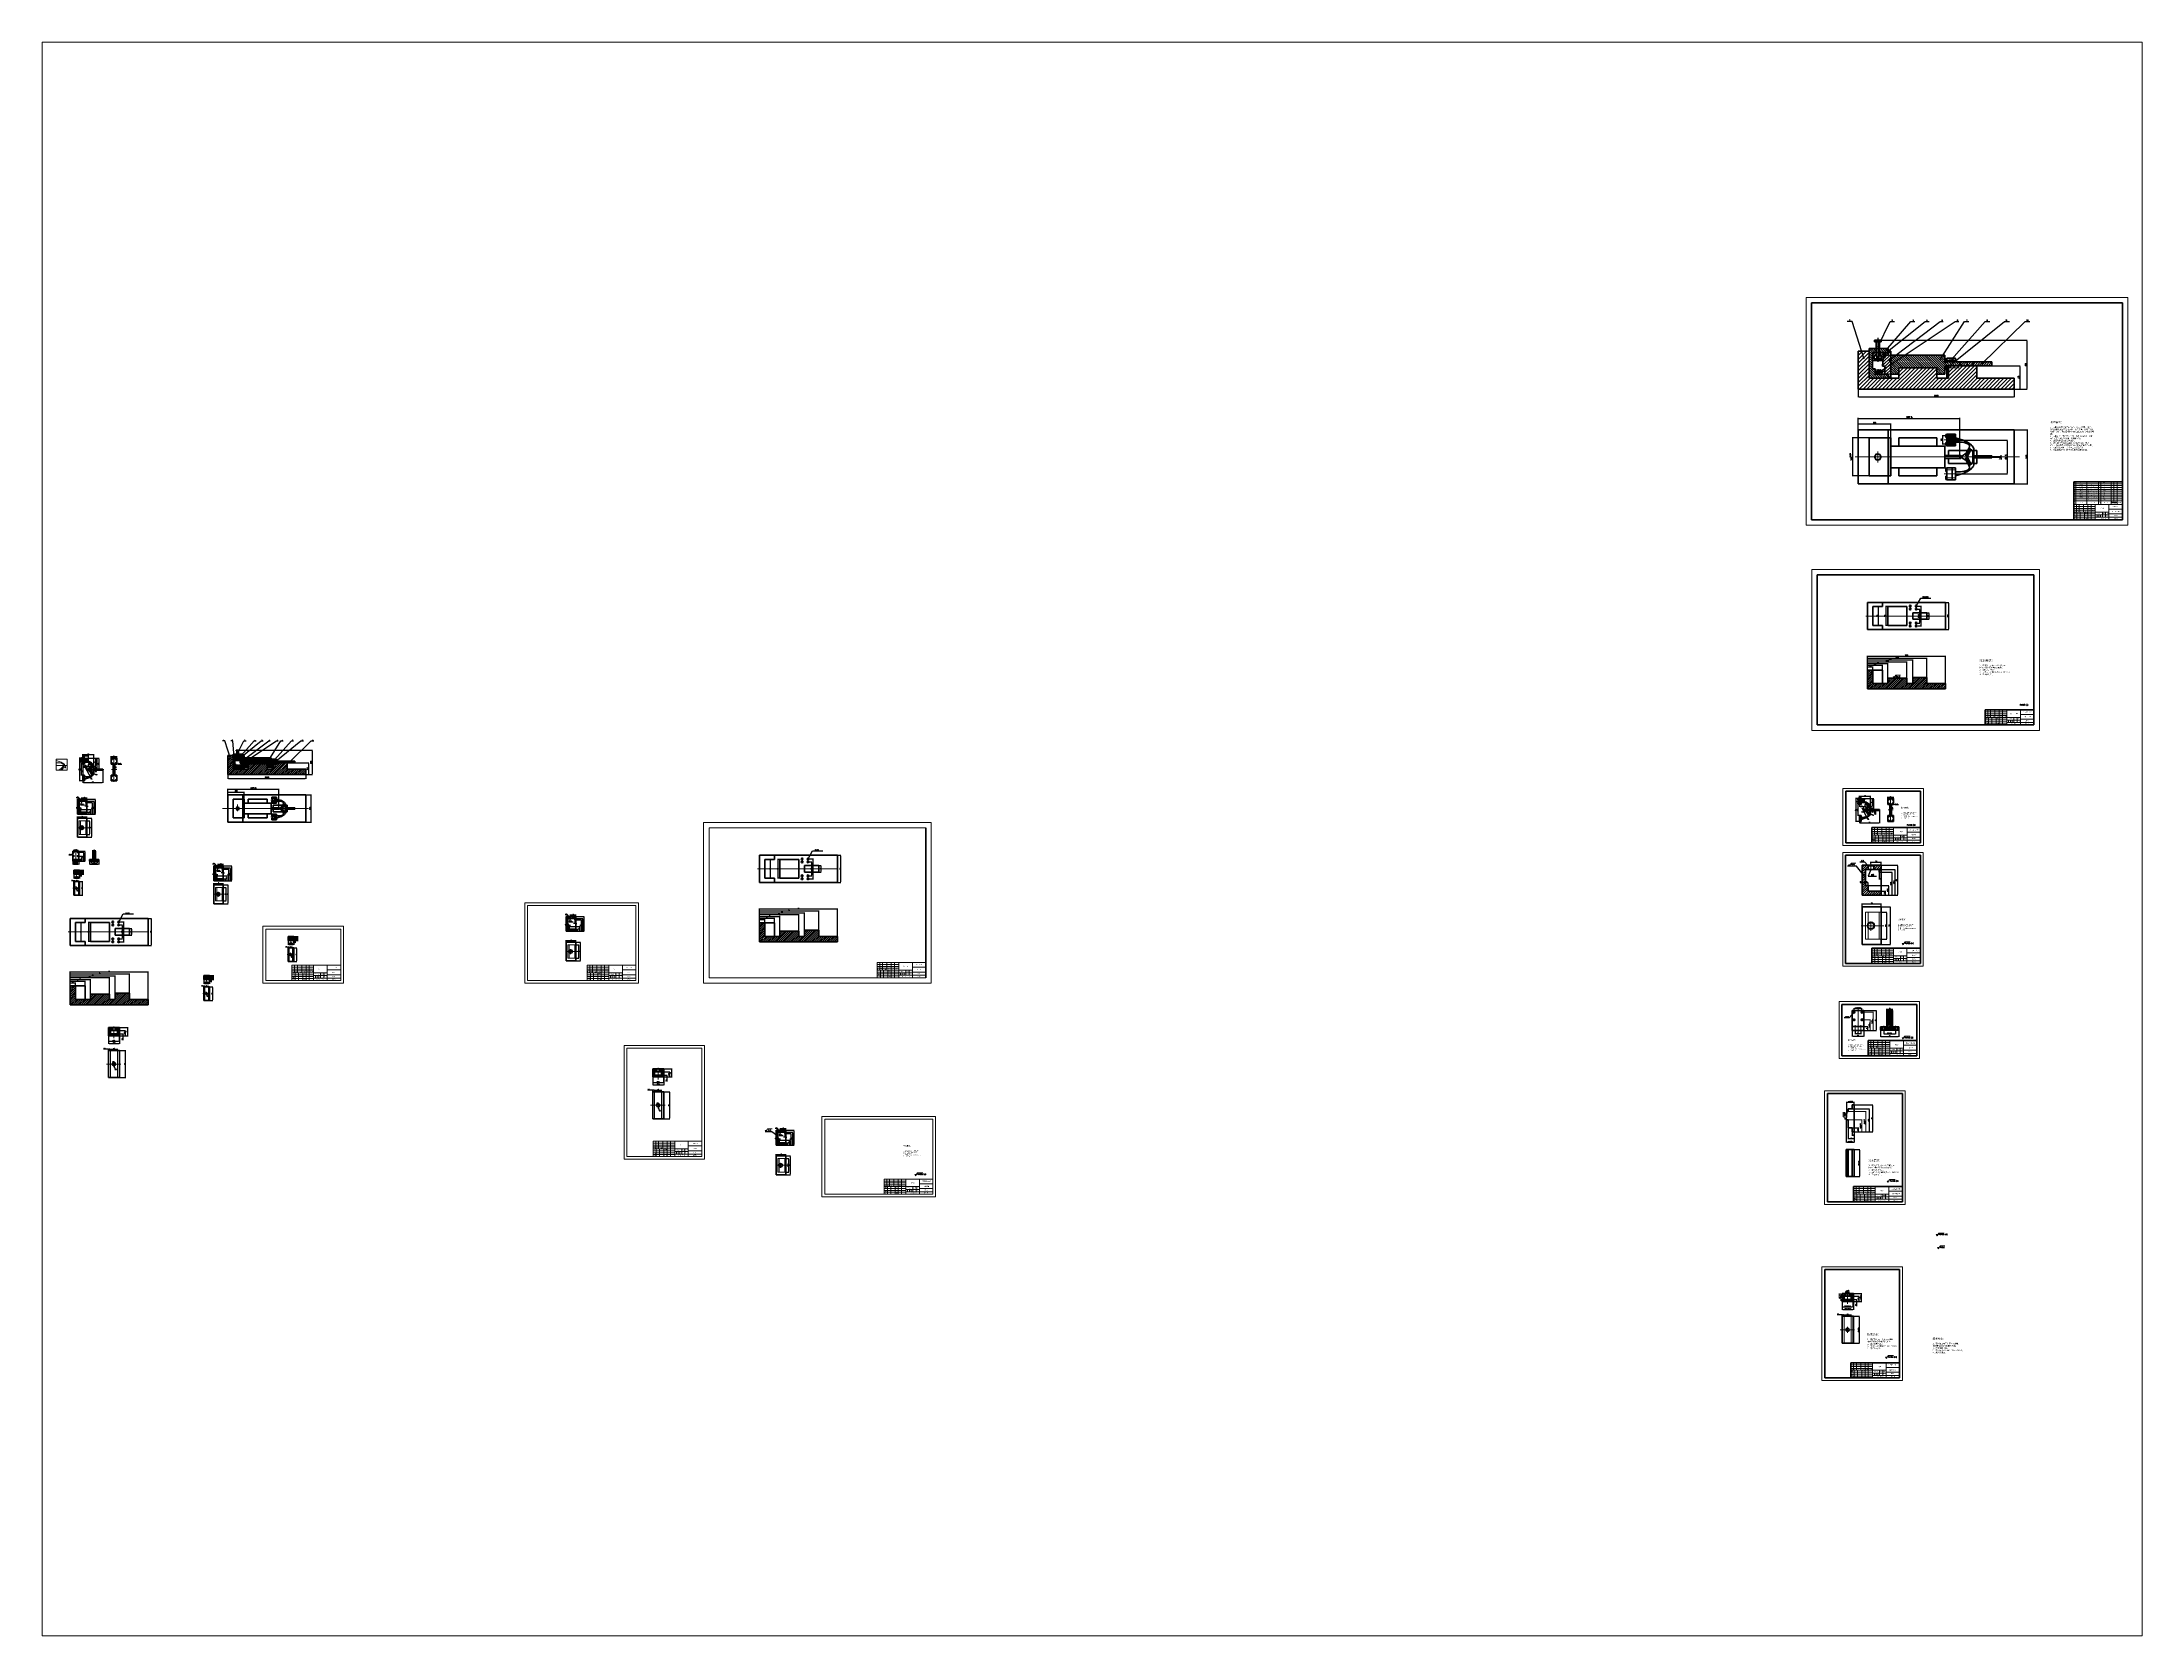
# Paper-space layout '布局2' of a CAD drawing. Header units: millimetres. Extents: x 26 to 231, y 20 to 176.
# The model-space entities are those that its viewports show. They can reach past a viewport. Long polylines and large blocks are cut down to what shows.
import ezdxf

# ---------------------------------------------------------------- set-up
doc = ezdxf.new("R2010")
doc.units = ezdxf.units.MM
for name, pattern in [('CENTER', [50.8, 31.75, -6.35, 6.35, -6.35]), ('CENTERX2', [101.6, 63.5, -12.7, 12.7, -12.7]), ('DASHED2', [9.525, 6.35, -3.175])]:
    doc.linetypes.add(name, pattern=pattern)
doc.layers.add('csx', color=7, linetype='Continuous', lineweight=50)
doc.styles.add('2.5', font='simfang.ttf')
doc.styles.get("Standard").update_dxf_attribs({"font": 'txt', "bigfont": 'gbcbig.shx'})
doc.dimstyles.new('gdp ISO-25', dxfattribs={"dimtxt": 3, "dimasz": 2, "dimexe": 1.25, "dimexo": 0, "dimtad": 1, "dimlfac": 0.5, "dimdsep": 46, "dimtxsty": 'Standard', "dimcen": 2.5, "dimadec": 0, "dimazin": 0, "dimtfac": 1, "dimtmove": 0, "dimatfit": 3, "dimfxl": 1, "dimarcsym": 0})
doc.dimstyles.new('ISO-25', dxfattribs={"dimtxt": 2, "dimasz": 2, "dimexe": 1.25, "dimexo": 0, "dimtad": 1, "dimdsep": 46, "dimtxsty": 'Standard', "dimcen": 2.5, "dimadec": 0, "dimazin": 0, "dimtfac": 1, "dimtmove": 0, "dimatfit": 3, "dimfxl": 1, "dimarcsym": 0})
doc.dimstyles.new('jzISO-25', dxfattribs={"dimtxt": 4, "dimasz": 2, "dimexe": 1.25, "dimexo": 0, "dimtad": 1, "dimdsep": 46, "dimtxsty": 'Standard', "dimcen": 2.5, "dimadec": 0, "dimazin": 0, "dimtfac": 1, "dimtmove": 0, "dimatfit": 3, "dimfxl": 1, "dimarcsym": 0})
doc.dimstyles.new('yjkISO-25', dxfattribs={"dimtxt": 4, "dimasz": 2, "dimexe": 1.25, "dimexo": 0, "dimtad": 1, "dimlfac": 0.5, "dimdsep": 46, "dimtxsty": 'Standard', "dimcen": 2.5, "dimadec": 0, "dimazin": 0, "dimtfac": 1, "dimtmove": 0, "dimatfit": 3, "dimfxl": 1, "dimarcsym": 0})
doc.dimstyles.new('zp ISO-25', dxfattribs={"dimtxt": 6, "dimasz": 2.5, "dimexe": 1.25, "dimexo": 0, "dimtad": 1, "dimlfac": 0.5, "dimdsep": 46, "dimtxsty": 'Standard', "dimcen": 2.5, "dimadec": 0, "dimazin": 0, "dimtfac": 1, "dimtmove": 0, "dimatfit": 3, "dimfxl": 1, "dimarcsym": 0})
pattern_1 = [(135, (-2578.7908, -1691.815), (-2.1213203, -2.1213203), [])]
pattern_2 = [(45, (-2578.7908, -1691.815), (-2.1213203, 2.1213203), [])]
pattern_3 = [(45, (-2578.7908, -1691.8149), (-1.4142136, 1.4142136), [])]
pattern_4 = [(135, (1736.612, -1044.731), (-4.242641, -4.242641), [])]
pattern_5 = [(45, (1736.612, -1044.731), (-4.242641, 4.242641), [])]

# ---------------------------------------------------------------- blocks, each defined once
blk = doc.blocks.new('*D2')
at = {"color": 0, "lineweight": -2}
for p, q in [((-1405.8, -854.3), (-1420.3, -854.3)), ((-1419.1, -856.3), (-1419.1, -936.5)), ((-1405.8, -938.5), (-1420.3, -938.5))]:
    blk.add_line(p, q, dxfattribs=at)
at = {"color": 0}
for points in [[(-1419.4, -856.3), (-1418.8, -856.3), (-1419.1, -854.3)], [(-1419.4, -936.5), (-1418.8, -936.5), (-1419.1, -938.5)]]:
    blk.add_solid(points, dxfattribs=at)
at = {"layer": 'Defpoints', "color": 0}
for p in [(-1405.8, -854.3), (-1419.1, -938.5), (-1405.8, -938.5)]:
    blk.add_point(p, dxfattribs=at)
at = {"color": 0, "lineweight": 13, "insert": (-1420.7, -896.4), "char_height": 2, "attachment_point": 5, "rotation": 90}
blk.add_mtext('84', dxfattribs=at)
blk = doc.blocks.new('*D3')
at = {"color": 0, "lineweight": -2}
for p, q in [((-1405.8, -876.1), (-1413.8, -876.1)), ((-1405.8, -916.7), (-1413.8, -916.7)), ((-1412.5, -878.1), (-1412.5, -914.7))]:
    blk.add_line(p, q, dxfattribs=at)
at = {"color": 0}
for points in [[(-1412.9, -878.1), (-1412.2, -878.1), (-1412.5, -876.1)], [(-1412.9, -914.7), (-1412.2, -914.7), (-1412.5, -916.7)]]:
    blk.add_solid(points, dxfattribs=at)
at = {"layer": 'Defpoints', "color": 0}
for p in [(-1412.5, -916.7), (-1405.8, -876.1), (-1405.8, -916.7)]:
    blk.add_point(p, dxfattribs=at)
at = {"color": 0, "lineweight": 13, "insert": (-1414.1, -896.4), "char_height": 2, "attachment_point": 5, "rotation": 90}
blk.add_mtext('40.5', dxfattribs=at)
blk = doc.blocks.new('*D4')
at = {"color": 0, "lineweight": -2}
for p, q in [((-1408.4, -852.3), (-1408.4, -850.3)), ((-1405.8, -854.3), (-1409.7, -854.3)), ((-1406.7, -857.8), (-1409.7, -857.8)), ((-1408.4, -854.3), (-1408.4, -857.8)), ((-1408.4, -859.8), (-1408.4, -867))]:
    blk.add_line(p, q, dxfattribs=at)
at = {"color": 0}
for points in [[(-1408.8, -852.3), (-1408.1, -852.3), (-1408.4, -854.3)], [(-1408.8, -859.8), (-1408.1, -859.8), (-1408.4, -857.8)]]:
    blk.add_solid(points, dxfattribs=at)
at = {"layer": 'Defpoints', "color": 0}
for p in [(-1408.4, -857.8), (-1406.7, -857.8), (-1405.8, -854.3)]:
    blk.add_point(p, dxfattribs=at)
at = {"color": 0, "lineweight": 13, "insert": (-1410.1, -864.4), "char_height": 2, "attachment_point": 5, "rotation": 90}
blk.add_mtext('3.5', dxfattribs=at)
blk = doc.blocks.new('*D5')
at = {"color": 0, "lineweight": -2}
for p, q in [((-1405.8, -854.3), (-1414.1, -854.3)), ((-1406.4, -872.6), (-1414.1, -872.6)), ((-1412.8, -870.6), (-1412.8, -856.3))]:
    blk.add_line(p, q, dxfattribs=at)
at = {"color": 0}
for points in [[(-1413.2, -856.3), (-1412.5, -856.3), (-1412.8, -854.3)], [(-1413.2, -870.6), (-1412.5, -870.6), (-1412.8, -872.6)]]:
    blk.add_solid(points, dxfattribs=at)
at = {"layer": 'Defpoints', "color": 0}
for p in [(-1412.8, -854.3), (-1406.4, -872.6), (-1405.8, -854.3)]:
    blk.add_point(p, dxfattribs=at)
at = {"color": 0, "lineweight": 13, "insert": (-1414.5, -863.4), "char_height": 2, "attachment_point": 5, "rotation": 90}
blk.add_mtext('18.5', dxfattribs=at)
blk = doc.blocks.new('*D6')
at = {"color": 0, "lineweight": -2}
blk.add_line((-1384.7, -880.2), (-1382.3, -872.3), dxfattribs=at)
at = {"color": 0}
blk.add_solid([(-1382.6, -872.2), (-1381.9, -872.4), (-1381.7, -870.4)], dxfattribs=at)
at = {"layer": 'Defpoints', "color": 0}
for p in [(-1390.4, -899.1), (-1381.7, -870.4)]:
    blk.add_point(p, dxfattribs=at)
at = {"color": 0, "lineweight": 13, "insert": (-1385.3, -876.7), "char_height": 2, "attachment_point": 5, "rotation": 73.09686}
blk.add_mtext('R30', dxfattribs=at)
blk = doc.blocks.new('*D7')
at = {"color": 0, "lineweight": -2}
blk.add_line((-1382, -878.1), (-1375.7, -876.1), dxfattribs=at)
at = {"color": 0}
blk.add_solid([(-1375.8, -875.8), (-1375.6, -876.4), (-1373.8, -875.5)], dxfattribs=at)
at = {"layer": 'Defpoints', "color": 0}
for p in [(-1378.6, -877), (-1373.8, -875.5)]:
    blk.add_point(p, dxfattribs=at)
at = {"color": 0, "lineweight": 13, "insert": (-1380.3, -875.9), "char_height": 2, "attachment_point": 5, "rotation": 18.02458}
blk.add_mtext('R5', dxfattribs=at)
blk = doc.blocks.new('*D8')
at = {"color": 0, "lineweight": -2}
blk.add_line((-1387.7, -882.4), (-1381.6, -887.9), dxfattribs=at)
at = {"color": 0}
blk.add_solid([(-1381.3, -887.6), (-1381.8, -888.1), (-1380.1, -889.2)], dxfattribs=at)
at = {"layer": 'Defpoints', "color": 0}
for p in [(-1395, -875.9), (-1380.1, -889.2)]:
    blk.add_point(p, dxfattribs=at)
at = {"color": 0, "lineweight": 13, "insert": (-1384.3, -883.2), "char_height": 2, "attachment_point": 5, "rotation": 318.15464}
blk.add_mtext('R20', dxfattribs=at)
blk = doc.blocks.new('*D9')
at = {"color": 0, "lineweight": -2}
for p, q in [((-1405.8, -854.3), (-1405.8, -849.3)), ((-1403.8, -850.5), (-1401.8, -850.5)), ((-1399.8, -854.3), (-1399.8, -849.3))]:
    blk.add_line(p, q, dxfattribs=at)
at = {"color": 0}
for points in [[(-1403.8, -850.2), (-1403.8, -850.9), (-1405.8, -850.5)], [(-1401.8, -850.2), (-1401.8, -850.9), (-1399.8, -850.5)]]:
    blk.add_solid(points, dxfattribs=at)
at = {"layer": 'Defpoints', "color": 0}
for p in [(-1399.8, -850.5), (-1405.8, -854.3), (-1399.8, -854.3)]:
    blk.add_point(p, dxfattribs=at)
at = {"color": 0, "lineweight": 13, "insert": (-1402.8, -848.9), "char_height": 2, "attachment_point": 5}
blk.add_mtext('6', dxfattribs=at)
blk = doc.blocks.new('*D10')
at = {"color": 0, "lineweight": -2}
for p, q in [((-1405.8, -854.3), (-1405.8, -844.3)), ((-1403.8, -845.6), (-1387.8, -845.6)), ((-1385.8, -865.7), (-1385.8, -844.3))]:
    blk.add_line(p, q, dxfattribs=at)
at = {"color": 0}
for points in [[(-1403.8, -845.3), (-1403.8, -845.9), (-1405.8, -845.6)], [(-1387.8, -845.3), (-1387.8, -845.9), (-1385.8, -845.6)]]:
    blk.add_solid(points, dxfattribs=at)
at = {"layer": 'Defpoints', "color": 0}
for p in [(-1385.8, -845.6), (-1405.8, -854.3), (-1385.8, -865.7)]:
    blk.add_point(p, dxfattribs=at)
at = {"color": 0, "lineweight": 13, "insert": (-1395.8, -844), "char_height": 2, "attachment_point": 5}
blk.add_mtext('20', dxfattribs=at)
blk = doc.blocks.new('*D11')
at = {"color": 0, "lineweight": -2}
for p, q in [((-1405.8, -854.3), (-1405.8, -839.8)), ((-1403.8, -841), (-1367.8, -841)), ((-1365.8, -894.4), (-1365.8, -839.8))]:
    blk.add_line(p, q, dxfattribs=at)
at = {"color": 0}
for points in [[(-1403.8, -840.7), (-1403.8, -841.4), (-1405.8, -841)], [(-1367.8, -840.7), (-1367.8, -841.4), (-1365.8, -841)]]:
    blk.add_solid(points, dxfattribs=at)
at = {"layer": 'Defpoints', "color": 0}
for p in [(-1365.8, -841), (-1405.8, -854.3), (-1365.8, -894.4)]:
    blk.add_point(p, dxfattribs=at)
at = {"color": 0, "lineweight": 13, "insert": (-1385.8, -839.4), "char_height": 2, "attachment_point": 5}
blk.add_mtext('40', dxfattribs=at)
blk = doc.blocks.new('*D12')
at = {"color": 0, "lineweight": -2}
for p, q in [((-1332.4, -898.4), (-1332.4, -945.3)), ((-1405.8, -938.5), (-1405.8, -945.3)), ((-1403.8, -944), (-1334.4, -944))]:
    blk.add_line(p, q, dxfattribs=at)
at = {"color": 0}
for points in [[(-1403.8, -943.7), (-1403.8, -944.4), (-1405.8, -944)], [(-1334.4, -943.7), (-1334.4, -944.4), (-1332.4, -944)]]:
    blk.add_solid(points, dxfattribs=at)
at = {"layer": 'Defpoints', "color": 0}
for p in [(-1332.4, -898.4), (-1405.8, -938.5), (-1332.4, -944)]:
    blk.add_point(p, dxfattribs=at)
at = {"color": 0, "lineweight": 13, "insert": (-1369.1, -942.4), "char_height": 2, "attachment_point": 5}
blk.add_mtext('73.5', dxfattribs=at)
blk = doc.blocks.new('*D13')
at = {"color": 0, "lineweight": -2}
for p, q in [((-1397.9, -888.9), (-1378.5, -923.9)), ((-1373.6, -932.9), (-1377.6, -925.7))]:
    blk.add_line(p, q, dxfattribs=at)
at = {"color": 0}
blk.add_solid([(-1377.3, -925.5), (-1377.9, -925.8), (-1378.5, -923.9)], dxfattribs=at)
at = {"layer": 'Defpoints', "color": 0}
for p in [(-1397.9, -888.9), (-1378.5, -923.9)]:
    blk.add_point(p, dxfattribs=at)
at = {"color": 0, "lineweight": 13, "insert": (-1373.7, -929.4), "char_height": 2, "attachment_point": 5, "rotation": 298.93006}
blk.add_mtext('R40', dxfattribs=at)
blk = doc.blocks.new('*D14')
at = {"color": 0, "lineweight": -2}
for p, q in [((-1375.8, -909.3), (-1366.4, -912.7)), ((-1354.1, -917.2), (-1364.5, -913.4))]:
    blk.add_line(p, q, dxfattribs=at)
at = {"color": 0}
blk.add_solid([(-1364.4, -913.1), (-1364.6, -913.7), (-1366.4, -912.7)], dxfattribs=at)
at = {"layer": 'Defpoints', "color": 0}
for p in [(-1375.8, -909.3), (-1366.4, -912.7)]:
    blk.add_point(p, dxfattribs=at)
at = {"color": 0, "lineweight": 13, "insert": (-1356.1, -914.7), "char_height": 2, "attachment_point": 5, "rotation": 339.91768}
blk.add_mtext('R10', dxfattribs=at)
blk = doc.blocks.new('*D15')
at = {"color": 0, "lineweight": -2}
blk.add_arc((-1399.8, -861.3), 6.12, 1.21563, 71.18548, dxfattribs=at)
at = {"color": 0}
for points in [[(-1397.8, -855.8), (-1397.7, -855.1), (-1399.8, -855.1)], [(-1393.3, -861.2), (-1394, -861.1), (-1393.9, -863.1)]]:
    blk.add_solid(points, dxfattribs=at)
at = {"layer": 'Defpoints', "color": 0}
for p in [(-1399.8, -854.3), (-1399.8, -861.3), (-1399.8, -861.3), (-1393.9, -859.3), (-1385.8, -865.7)]:
    blk.add_point(p, dxfattribs=at)
at = {"color": 0, "lineweight": 13, "insert": (-1393.5, -856.7), "char_height": 2, "attachment_point": 5, "rotation": 306.20055}
blk.add_mtext('108°', dxfattribs=at)
blk = doc.blocks.new('*D16')
at = {"color": 0, "lineweight": -2}
blk.add_arc((-1378.5, -896.4), 5.62, 318.91998, 41.08002, dxfattribs=at)
at = {"color": 0}
for points in [[(-1374.5, -892.9), (-1374.1, -892.4), (-1375.8, -891.4)], [(-1374.1, -900.3), (-1374.5, -899.8), (-1375.8, -901.3)]]:
    blk.add_solid(points, dxfattribs=at)
at = {"layer": 'Defpoints', "color": 0}
for p in [(-1377.7, -894.9), (-1377.7, -897.8), (-1373.2, -898.3), (-1371.5, -883.5), (-1371.5, -909.3)]:
    blk.add_point(p, dxfattribs=at)
at = {"color": 0, "lineweight": 13, "insert": (-1374.5, -896.4), "char_height": 2, "attachment_point": 5, "rotation": 90}
blk.add_mtext('123°', dxfattribs=at)
blk = doc.blocks.new('*D17')
at = {"color": 0, "lineweight": -2}
for p, q in [((-1399.8, -854.3), (-1386, -854.3)), ((-1399.8, -861.3), (-1386, -861.3)), ((-1387.3, -856.3), (-1387.3, -859.3))]:
    blk.add_line(p, q, dxfattribs=at)
at = {"color": 0}
for points in [[(-1387.6, -856.3), (-1387, -856.3), (-1387.3, -854.3)], [(-1387.6, -859.3), (-1387, -859.3), (-1387.3, -861.3)]]:
    blk.add_solid(points, dxfattribs=at)
at = {"layer": 'Defpoints', "color": 0}
for p in [(-1399.8, -854.3), (-1399.8, -861.3), (-1387.3, -861.3)]:
    blk.add_point(p, dxfattribs=at)
at = {"color": 0, "lineweight": 13, "insert": (-1388.9, -857.8), "char_height": 2, "attachment_point": 5, "rotation": 90}
blk.add_mtext('7', dxfattribs=at)
blk = doc.blocks.new('*D18')
at = {"color": 0, "lineweight": -2}
for p, q in [((-1405.8, -854.3), (-1346.1, -854.3)), ((-1332.4, -895.9), (-1348.6, -895.9)), ((-1347.4, -856.3), (-1347.4, -893.9))]:
    blk.add_line(p, q, dxfattribs=at)
at = {"color": 0}
for points in [[(-1347.7, -856.3), (-1347, -856.3), (-1347.4, -854.3)], [(-1347.7, -893.9), (-1347, -893.9), (-1347.4, -895.9)]]:
    blk.add_solid(points, dxfattribs=at)
at = {"layer": 'Defpoints', "color": 0}
for p in [(-1405.8, -854.3), (-1347.4, -895.9), (-1332.4, -895.9)]:
    blk.add_point(p, dxfattribs=at)
at = {"color": 0, "lineweight": 13, "insert": (-1349, -875.1), "char_height": 2, "attachment_point": 5, "rotation": 90}
blk.add_mtext('41.5', dxfattribs=at)
blk = doc.blocks.new('*D19')
at = {"color": 0, "lineweight": -2}
for p, q in [((-1399.8, -854.3), (-1357.8, -854.3)), ((-1365.8, -883.4), (-1357.8, -883.4)), ((-1359, -856.3), (-1359, -881.4))]:
    blk.add_line(p, q, dxfattribs=at)
at = {"color": 0}
for points in [[(-1359.4, -856.3), (-1358.7, -856.3), (-1359, -854.3)], [(-1359.4, -881.4), (-1358.7, -881.4), (-1359, -883.4)]]:
    blk.add_solid(points, dxfattribs=at)
at = {"layer": 'Defpoints', "color": 0}
for p in [(-1399.8, -854.3), (-1365.8, -883.4), (-1359, -883.4)]:
    blk.add_point(p, dxfattribs=at)
at = {"color": 0, "lineweight": 13, "insert": (-1360.7, -868.8), "char_height": 2, "attachment_point": 5, "rotation": 90}
blk.add_mtext('29', dxfattribs=at)
blk = doc.blocks.new('*D20')
at = {"color": 0, "lineweight": -2}
for p, q in [((-1399.8, -854.3), (-1352.6, -854.3)), ((-1365.8, -894.4), (-1352.6, -894.4)), ((-1353.9, -856.3), (-1353.9, -892.4))]:
    blk.add_line(p, q, dxfattribs=at)
at = {"color": 0}
for points in [[(-1354.2, -856.3), (-1353.5, -856.3), (-1353.9, -854.3)], [(-1354.2, -892.4), (-1353.5, -892.4), (-1353.9, -894.4)]]:
    blk.add_solid(points, dxfattribs=at)
at = {"layer": 'Defpoints', "color": 0}
for p in [(-1399.8, -854.3), (-1365.8, -894.4), (-1353.9, -894.4)]:
    blk.add_point(p, dxfattribs=at)
at = {"color": 0, "lineweight": 13, "insert": (-1355.5, -874.3), "char_height": 2, "attachment_point": 5, "rotation": 90}
blk.add_mtext('40', dxfattribs=at)
blk = doc.blocks.new('*D21')
at = {"color": 0, "lineweight": -2}
for p, q in [((-1405.8, -876.1), (-1405.8, -888.4)), ((-1403.8, -887.1), (-1393.6, -887.1)), ((-1391.6, -893.6), (-1391.6, -885.9))]:
    blk.add_line(p, q, dxfattribs=at)
at = {"color": 0}
for points in [[(-1403.8, -886.8), (-1403.8, -887.5), (-1405.8, -887.1)], [(-1393.6, -886.8), (-1393.6, -887.5), (-1391.6, -887.1)]]:
    blk.add_solid(points, dxfattribs=at)
at = {"layer": 'Defpoints', "color": 0}
for p in [(-1405.8, -876.1), (-1391.6, -887.1), (-1391.6, -893.6)]:
    blk.add_point(p, dxfattribs=at)
at = {"color": 0, "lineweight": 13, "insert": (-1398.7, -885.5), "char_height": 2, "attachment_point": 5}
blk.add_mtext('14', dxfattribs=at)
blk = doc.blocks.new('*D22')
at = {"color": 0, "lineweight": -2}
for p, q in [((-1405.8, -876.1), (-1405.8, -884.5)), ((-1403.8, -883.2), (-1391.6, -883.2)), ((-1389.6, -899.2), (-1389.6, -882))]:
    blk.add_line(p, q, dxfattribs=at)
at = {"color": 0}
for points in [[(-1403.8, -882.9), (-1403.8, -883.5), (-1405.8, -883.2)], [(-1391.6, -882.9), (-1391.6, -883.5), (-1389.6, -883.2)]]:
    blk.add_solid(points, dxfattribs=at)
at = {"layer": 'Defpoints', "color": 0}
for p in [(-1405.8, -876.1), (-1389.6, -883.2), (-1389.6, -899.2)]:
    blk.add_point(p, dxfattribs=at)
at = {"color": 0, "lineweight": 13, "insert": (-1397.7, -881.6), "char_height": 2, "attachment_point": 5}
blk.add_mtext('16', dxfattribs=at)
blk = doc.blocks.new('*D23')
at = {"color": 0, "lineweight": -2}
for p, q in [((-1368.3, -886.4), (-1358.4, -905.8)), ((-1368.3, -906.3), (-1358.4, -886.9))]:
    blk.add_line(p, q, dxfattribs=at)
blk.add_arc((-1363.2, -896.4), 9.35, 309.22568, 50.77432, dxfattribs=at)
at = {"color": 0}
for points in [[(-1357.5, -889.4), (-1357.1, -888.8), (-1359, -888)], [(-1357.1, -903.9), (-1357.5, -903.3), (-1359, -904.7)]]:
    blk.add_solid(points, dxfattribs=at)
at = {"layer": 'Defpoints', "color": 0}
for p in [(-1369.8, -883.5), (-1369.8, -909.2), (-1368.3, -886.4), (-1368.3, -906.3), (-1354.5, -893)]:
    blk.add_point(p, dxfattribs=at)
at = {"color": 0, "lineweight": 13, "insert": (-1357.3, -901.3), "char_height": 2, "attachment_point": 5, "rotation": 50.06326}
blk.add_mtext('126°', dxfattribs=at)
blk = doc.blocks.new('*D24')
at = {"color": 0, "lineweight": -2}
for p, q in [((-1367.7, -888.7), (-1370.1, -888.7)), ((-1367.7, -904), (-1370.1, -904)), ((-1368.8, -890.7), (-1368.8, -902))]:
    blk.add_line(p, q, dxfattribs=at)
at = {"color": 0}
for points in [[(-1369.1, -890.7), (-1368.5, -890.7), (-1368.8, -888.7)], [(-1369.1, -902), (-1368.5, -902), (-1368.8, -904)]]:
    blk.add_solid(points, dxfattribs=at)
at = {"layer": 'Defpoints', "color": 0}
for p in [(-1368.8, -904), (-1367.7, -888.7), (-1367.7, -904)]:
    blk.add_point(p, dxfattribs=at)
at = {"color": 0, "lineweight": 13, "insert": (-1370.4, -896.4), "char_height": 2, "attachment_point": 5, "rotation": 90}
blk.add_mtext('15.5', dxfattribs=at)
blk = doc.blocks.new('*D25')
at = {"color": 0, "lineweight": -2}
for p, q in [((-1397.9, -888.9), (-1407.1, -888.9)), ((-1405.8, -916.7), (-1407.1, -916.7)), ((-1405.8, -890.9), (-1405.8, -914.7))]:
    blk.add_line(p, q, dxfattribs=at)
at = {"color": 0}
for points in [[(-1406.2, -890.9), (-1405.5, -890.9), (-1405.8, -888.9)], [(-1406.2, -914.7), (-1405.5, -914.7), (-1405.8, -916.7)]]:
    blk.add_solid(points, dxfattribs=at)
at = {"layer": 'Defpoints', "color": 0}
for p in [(-1405.8, -916.7), (-1405.8, -916.7), (-1397.9, -888.9)]:
    blk.add_point(p, dxfattribs=at)
at = {"color": 0, "lineweight": 13, "insert": (-1407.5, -902.8), "char_height": 2, "attachment_point": 5, "rotation": 90}
blk.add_mtext('28', dxfattribs=at)
blk = doc.blocks.new('*D26')
at = {"color": 0, "lineweight": -2}
for p, q in [((-1301.6, -854.3), (-1301.6, -847.5)), ((-1299.6, -848.7), (-1282.6, -848.7)), ((-1280.6, -854.3), (-1280.6, -847.5))]:
    blk.add_line(p, q, dxfattribs=at)
at = {"color": 0}
for points in [[(-1299.6, -848.4), (-1299.6, -849), (-1301.6, -848.7)], [(-1282.6, -848.4), (-1282.6, -849), (-1280.6, -848.7)]]:
    blk.add_solid(points, dxfattribs=at)
at = {"layer": 'Defpoints', "color": 0}
for p in [(-1280.6, -848.7), (-1301.6, -854.3), (-1280.6, -854.3)]:
    blk.add_point(p, dxfattribs=at)
at = {"color": 0, "lineweight": 13, "insert": (-1291.1, -847.1), "char_height": 2, "attachment_point": 5}
blk.add_mtext('21', dxfattribs=at)
blk = doc.blocks.new('*D27')
at = {"color": 0, "lineweight": -2}
for p, q in [((-1294.6, -896.4), (-1294.6, -888)), ((-1292.6, -889.3), (-1289.6, -889.3)), ((-1287.6, -896.4), (-1287.6, -888)), ((-1287.6, -889.3), (-1282.1, -889.3))]:
    blk.add_line(p, q, dxfattribs=at)
at = {"color": 0}
for points in [[(-1292.6, -888.9), (-1292.6, -889.6), (-1294.6, -889.3)], [(-1289.6, -888.9), (-1289.6, -889.6), (-1287.6, -889.3)]]:
    blk.add_solid(points, dxfattribs=at)
at = {"layer": 'Defpoints', "color": 0}
for p in [(-1294.6, -896.4), (-1287.6, -889.3), (-1287.6, -896.4)]:
    blk.add_point(p, dxfattribs=at)
at = {"color": 0, "lineweight": 13, "insert": (-1283.4, -887.6), "char_height": 2, "attachment_point": 5}
blk.add_mtext('7', dxfattribs=at)
blk = doc.blocks.new('*D28')
at = {"color": 0, "lineweight": -2}
for p, q in [((-1425.9, -1076), (-1425.9, -1069.7)), ((-1423.9, -1070.9), (-1392.9, -1070.9)), ((-1390.9, -1076), (-1390.9, -1069.7))]:
    blk.add_line(p, q, dxfattribs=at)
at = {"color": 0}
for points in [[(-1423.9, -1070.6), (-1423.9, -1071.3), (-1425.9, -1070.9)], [(-1392.9, -1070.6), (-1392.9, -1071.3), (-1390.9, -1070.9)]]:
    blk.add_solid(points, dxfattribs=at)
at = {"layer": 'Defpoints', "color": 0}
for p in [(-1425.9, -1076), (-1390.9, -1070.9), (-1390.9, -1076)]:
    blk.add_point(p, dxfattribs=at)
at = {"color": 0, "lineweight": 13, "insert": (-1408.4, -1069.3), "char_height": 2, "attachment_point": 5}
blk.add_mtext('35', dxfattribs=at)
blk = doc.blocks.new('*D29')
at = {"color": 0, "lineweight": -2}
for p, q in [((-1390.9, -1006.1), (-1359.9, -1006.1)), ((-1361.2, -1008.1), (-1361.2, -1059.1)), ((-1390.9, -1061.1), (-1359.9, -1061.1))]:
    blk.add_line(p, q, dxfattribs=at)
at = {"color": 0}
for points in [[(-1361.5, -1008.1), (-1360.9, -1008.1), (-1361.2, -1006.1)], [(-1361.5, -1059.1), (-1360.9, -1059.1), (-1361.2, -1061.1)]]:
    blk.add_solid(points, dxfattribs=at)
at = {"layer": 'Defpoints', "color": 0}
for p in [(-1390.9, -1006.1), (-1390.9, -1061.1), (-1361.2, -1061.1)]:
    blk.add_point(p, dxfattribs=at)
at = {"color": 0, "lineweight": 13, "insert": (-1362.8, -1033.6), "char_height": 2, "attachment_point": 5, "rotation": 90}
blk.add_mtext('55', dxfattribs=at)
blk = doc.blocks.new('*D30')
at = {"color": 0, "lineweight": -2}
for p, q in [((-1390.9, -1053.6), (-1381.8, -1053.6)), ((-1390.9, -1061.1), (-1381.8, -1061.1)), ((-1383.1, -1059.1), (-1383.1, -1055.6))]:
    blk.add_line(p, q, dxfattribs=at)
at = {"color": 0}
for points in [[(-1383.4, -1055.6), (-1382.7, -1055.6), (-1383.1, -1053.6)], [(-1383.4, -1059.1), (-1382.7, -1059.1), (-1383.1, -1061.1)]]:
    blk.add_solid(points, dxfattribs=at)
at = {"layer": 'Defpoints', "color": 0}
for p in [(-1390.9, -1053.6), (-1390.9, -1061.1), (-1383.1, -1053.6)]:
    blk.add_point(p, dxfattribs=at)
at = {"color": 0, "lineweight": 13, "insert": (-1384.7, -1057.4), "char_height": 2, "attachment_point": 5, "rotation": 90}
blk.add_mtext('7.5', dxfattribs=at)
blk = doc.blocks.new('*D31')
at = {"color": 0, "lineweight": -2}
for p, q in [((-1390.9, -1018.6), (-1370.4, -1018.6)), ((-1390.9, -1061.1), (-1370.4, -1061.1)), ((-1371.7, -1020.6), (-1371.7, -1059.1))]:
    blk.add_line(p, q, dxfattribs=at)
at = {"color": 0}
for points in [[(-1372, -1020.6), (-1371.3, -1020.6), (-1371.7, -1018.6)], [(-1372, -1059.1), (-1371.3, -1059.1), (-1371.7, -1061.1)]]:
    blk.add_solid(points, dxfattribs=at)
at = {"layer": 'Defpoints', "color": 0}
for p in [(-1390.9, -1018.6), (-1390.9, -1061.1), (-1371.7, -1061.1)]:
    blk.add_point(p, dxfattribs=at)
at = {"color": 0, "lineweight": 13, "insert": (-1373.3, -1039.9), "char_height": 2, "attachment_point": 5, "rotation": 90}
blk.add_mtext('42.5', dxfattribs=at)
blk = doc.blocks.new('*D32')
at = {"color": 0, "lineweight": -2}
for p, q in [((-1414.9, -1043.6), (-1376.4, -1043.6)), ((-1390.9, -1061.1), (-1376.4, -1061.1)), ((-1377.7, -1045.6), (-1377.7, -1059.1))]:
    blk.add_line(p, q, dxfattribs=at)
at = {"color": 0}
for points in [[(-1378, -1045.6), (-1377.3, -1045.6), (-1377.7, -1043.6)], [(-1378, -1059.1), (-1377.3, -1059.1), (-1377.7, -1061.1)]]:
    blk.add_solid(points, dxfattribs=at)
at = {"layer": 'Defpoints', "color": 0}
for p in [(-1414.9, -1043.6), (-1390.9, -1061.1), (-1377.7, -1061.1)]:
    blk.add_point(p, dxfattribs=at)
at = {"color": 0, "lineweight": 13, "insert": (-1379.3, -1052.4), "char_height": 2, "attachment_point": 5, "rotation": 90}
blk.add_mtext('17.5', dxfattribs=at)
blk = doc.blocks.new('*D33')
at = {"color": 0, "lineweight": -2}
for p, q in [((-1394.9, -1013.6), (-1364.7, -1013.6)), ((-1390.9, -1061.1), (-1364.7, -1061.1)), ((-1365.9, -1015.6), (-1365.9, -1059.1))]:
    blk.add_line(p, q, dxfattribs=at)
at = {"color": 0}
for points in [[(-1366.2, -1015.6), (-1365.6, -1015.6), (-1365.9, -1013.6)], [(-1366.2, -1059.1), (-1365.6, -1059.1), (-1365.9, -1061.1)]]:
    blk.add_solid(points, dxfattribs=at)
at = {"layer": 'Defpoints', "color": 0}
for p in [(-1394.9, -1013.6), (-1390.9, -1061.1), (-1365.9, -1061.1)]:
    blk.add_point(p, dxfattribs=at)
at = {"color": 0, "lineweight": 13, "insert": (-1367.5, -1037.4), "char_height": 2, "attachment_point": 5, "rotation": 90}
blk.add_mtext('47.5', dxfattribs=at)
blk = doc.blocks.new('*D34')
at = {"color": 0, "lineweight": -2}
for p, q in [((-1409.9, -1002.8), (-1409.9, -999.2)), ((-1407.9, -1000.4), (-1392.9, -1000.4)), ((-1390.9, -1006.1), (-1390.9, -999.2))]:
    blk.add_line(p, q, dxfattribs=at)
at = {"color": 0}
for points in [[(-1407.9, -1000.1), (-1407.9, -1000.7), (-1409.9, -1000.4)], [(-1392.9, -1000.1), (-1392.9, -1000.7), (-1390.9, -1000.4)]]:
    blk.add_solid(points, dxfattribs=at)
at = {"layer": 'Defpoints', "color": 0}
for p in [(-1409.9, -1002.8), (-1390.9, -1000.4), (-1390.9, -1006.1)]:
    blk.add_point(p, dxfattribs=at)
at = {"color": 0, "lineweight": 13, "insert": (-1400.4, -998.8), "char_height": 2, "attachment_point": 5}
blk.add_mtext('19', dxfattribs=at)
blk = doc.blocks.new('*D35')
at = {"color": 0, "lineweight": -2}
for p, q in [((-1396.9, -1032), (-1398.9, -1032)), ((-1394.9, -1018.6), (-1394.9, -1033.2)), ((-1390.9, -1032), (-1394.9, -1032)), ((-1390.9, -1018.6), (-1390.9, -1033.2)), ((-1388.9, -1032), (-1386.9, -1032))]:
    blk.add_line(p, q, dxfattribs=at)
at = {"color": 0}
for points in [[(-1396.9, -1031.7), (-1396.9, -1032.3), (-1394.9, -1032)], [(-1388.9, -1031.7), (-1388.9, -1032.3), (-1390.9, -1032)]]:
    blk.add_solid(points, dxfattribs=at)
at = {"layer": 'Defpoints', "color": 0}
for p in [(-1394.9, -1018.6), (-1394.9, -1032), (-1390.9, -1018.6)]:
    blk.add_point(p, dxfattribs=at)
at = {"color": 0, "lineweight": 13, "insert": (-1392.9, -1030.4), "char_height": 2, "attachment_point": 5}
blk.add_mtext('4', dxfattribs=at)
blk = doc.blocks.new('*D36')
at = {"color": 0, "lineweight": -2}
for p, q in [((-1421.9, -1038.4), (-1423.9, -1038.4)), ((-1419.9, -1043.6), (-1419.9, -1037.1)), ((-1414.9, -1038.4), (-1419.9, -1038.4)), ((-1414.9, -1043.6), (-1414.9, -1037.1)), ((-1412.9, -1038.4), (-1410.9, -1038.4))]:
    blk.add_line(p, q, dxfattribs=at)
at = {"color": 0}
for points in [[(-1421.9, -1038), (-1421.9, -1038.7), (-1419.9, -1038.4)], [(-1412.9, -1038), (-1412.9, -1038.7), (-1414.9, -1038.4)]]:
    blk.add_solid(points, dxfattribs=at)
at = {"layer": 'Defpoints', "color": 0}
for p in [(-1419.9, -1038.4), (-1419.9, -1043.6), (-1414.9, -1043.6)]:
    blk.add_point(p, dxfattribs=at)
at = {"color": 0, "lineweight": 13, "insert": (-1417.4, -1036.7), "char_height": 2, "attachment_point": 5}
blk.add_mtext('5', dxfattribs=at)
blk = doc.blocks.new('*D37')
at = {"color": 0, "lineweight": -2}
for p, q in [((-1425.9, -1006.1), (-1425.9, -1039.7)), ((-1425.9, -1038.4), (-1430.5, -1038.4)), ((-1421.9, -1038.4), (-1423.9, -1038.4)), ((-1419.9, -1038.4), (-1419.9, -1039.7))]:
    blk.add_line(p, q, dxfattribs=at)
at = {"color": 0}
for points in [[(-1423.9, -1038.1), (-1423.9, -1038.7), (-1425.9, -1038.4)], [(-1421.9, -1038.1), (-1421.9, -1038.7), (-1419.9, -1038.4)]]:
    blk.add_solid(points, dxfattribs=at)
at = {"layer": 'Defpoints', "color": 0}
for p in [(-1425.9, -1006.1), (-1425.9, -1038.4), (-1419.9, -1038.4)]:
    blk.add_point(p, dxfattribs=at)
at = {"color": 0, "lineweight": 13, "insert": (-1429.2, -1036.8), "char_height": 2, "attachment_point": 5}
blk.add_mtext('6', dxfattribs=at)
blk = doc.blocks.new('*D38')
at = {"color": 0, "lineweight": -2}
for p, q in [((-1390.9, -1086), (-1379.8, -1086)), ((-1390.9, -1136), (-1379.8, -1136)), ((-1381, -1088), (-1381, -1134))]:
    blk.add_line(p, q, dxfattribs=at)
at = {"color": 0}
for points in [[(-1381.4, -1088), (-1380.7, -1088), (-1381, -1086)], [(-1381.4, -1134), (-1380.7, -1134), (-1381, -1136)]]:
    blk.add_solid(points, dxfattribs=at)
at = {"layer": 'Defpoints', "color": 0}
for p in [(-1390.9, -1086), (-1390.9, -1136), (-1381, -1136)]:
    blk.add_point(p, dxfattribs=at)
at = {"color": 0, "lineweight": 13, "insert": (-1382.7, -1111), "char_height": 2, "attachment_point": 5, "rotation": 90}
blk.add_mtext('50', dxfattribs=at)
blk = doc.blocks.new('*D39')
at = {"color": 0, "lineweight": -2}
for p, q in [((-1390.9, -1076), (-1373.3, -1076)), ((-1374.6, -1078), (-1374.6, -1144)), ((-1390.9, -1146), (-1373.3, -1146))]:
    blk.add_line(p, q, dxfattribs=at)
at = {"color": 0}
for points in [[(-1374.9, -1078), (-1374.3, -1078), (-1374.6, -1076)], [(-1374.9, -1144), (-1374.3, -1144), (-1374.6, -1146)]]:
    blk.add_solid(points, dxfattribs=at)
at = {"layer": 'Defpoints', "color": 0}
for p in [(-1390.9, -1076), (-1390.9, -1146), (-1374.6, -1146)]:
    blk.add_point(p, dxfattribs=at)
at = {"color": 0, "lineweight": 13, "insert": (-1376.2, -1111), "char_height": 2, "attachment_point": 5, "rotation": 90}
blk.add_mtext('70', dxfattribs=at)
blk = doc.blocks.new('*D40')
at = {"color": 0, "lineweight": -2}
for p, q in [((-1421.5, -1228.2), (-1413.7, -1228.2)), ((-1421.5, -1235.2), (-1413.7, -1235.2)), ((-1415, -1230.2), (-1415, -1233.2))]:
    blk.add_line(p, q, dxfattribs=at)
at = {"color": 0}
for points in [[(-1415.3, -1230.2), (-1414.6, -1230.2), (-1415, -1228.2)], [(-1415.3, -1233.2), (-1414.6, -1233.2), (-1415, -1235.2)]]:
    blk.add_solid(points, dxfattribs=at)
at = {"layer": 'Defpoints', "color": 0}
for p in [(-1421.5, -1228.2), (-1421.5, -1235.2), (-1415, -1235.2)]:
    blk.add_point(p, dxfattribs=at)
at = {"color": 0, "lineweight": 13, "insert": (-1416.6, -1231.7), "char_height": 2, "attachment_point": 5, "rotation": 90}
blk.add_mtext('7', dxfattribs=at)
blk = doc.blocks.new('*D41')
at = {"color": 0, "lineweight": -2}
for p, q in [((-1421.5, -1215.7), (-1408.7, -1215.7)), ((-1421.5, -1235.2), (-1408.7, -1235.2)), ((-1409.9, -1217.7), (-1409.9, -1233.2))]:
    blk.add_line(p, q, dxfattribs=at)
at = {"color": 0}
for points in [[(-1410.3, -1217.7), (-1409.6, -1217.7), (-1409.9, -1215.7)], [(-1410.3, -1233.2), (-1409.6, -1233.2), (-1409.9, -1235.2)]]:
    blk.add_solid(points, dxfattribs=at)
at = {"layer": 'Defpoints', "color": 0}
for p in [(-1421.5, -1215.7), (-1421.5, -1235.2), (-1409.9, -1235.2)]:
    blk.add_point(p, dxfattribs=at)
at = {"color": 0, "lineweight": 13, "insert": (-1411.5, -1225.5), "char_height": 2, "attachment_point": 5, "rotation": 90}
blk.add_mtext('19.5', dxfattribs=at)
blk = doc.blocks.new('*D42')
at = {"color": 0, "lineweight": -2}
for p, q in [((-1423.5, -1201.7), (-1403.1, -1201.7)), ((-1421.5, -1235.2), (-1403.1, -1235.2)), ((-1404.3, -1203.7), (-1404.3, -1233.2))]:
    blk.add_line(p, q, dxfattribs=at)
at = {"color": 0}
for points in [[(-1404.7, -1203.7), (-1404, -1203.7), (-1404.3, -1201.7)], [(-1404.7, -1233.2), (-1404, -1233.2), (-1404.3, -1235.2)]]:
    blk.add_solid(points, dxfattribs=at)
at = {"layer": 'Defpoints', "color": 0}
for p in [(-1423.5, -1201.7), (-1421.5, -1235.2), (-1404.3, -1235.2)]:
    blk.add_point(p, dxfattribs=at)
at = {"color": 0, "lineweight": 13, "insert": (-1406, -1218.5), "char_height": 2, "attachment_point": 5, "rotation": 90}
blk.add_mtext('33.5', dxfattribs=at)
blk = doc.blocks.new('*D43')
at = {"color": 0, "lineweight": -2}
for p, q in [((-1421.5, -1198.2), (-1397.7, -1198.2)), ((-1421.5, -1235.2), (-1397.7, -1235.2)), ((-1399, -1200.2), (-1399, -1233.2))]:
    blk.add_line(p, q, dxfattribs=at)
at = {"color": 0}
for points in [[(-1399.3, -1200.2), (-1398.6, -1200.2), (-1399, -1198.2)], [(-1399.3, -1233.2), (-1398.6, -1233.2), (-1399, -1235.2)]]:
    blk.add_solid(points, dxfattribs=at)
at = {"layer": 'Defpoints', "color": 0}
for p in [(-1421.5, -1198.2), (-1421.5, -1235.2), (-1399, -1235.2)]:
    blk.add_point(p, dxfattribs=at)
at = {"color": 0, "lineweight": 13, "insert": (-1400.6, -1216.7), "char_height": 2, "attachment_point": 5, "rotation": 90}
blk.add_mtext('37', dxfattribs=at)
blk = doc.blocks.new('*D44')
at = {"color": 0, "lineweight": -2}
for p, q in [((-1443.3, -1235.2), (-1443.3, -1247)), ((-1421.5, -1235.2), (-1421.5, -1247)), ((-1441.3, -1245.8), (-1423.5, -1245.8))]:
    blk.add_line(p, q, dxfattribs=at)
at = {"color": 0}
for points in [[(-1441.3, -1245.4), (-1441.3, -1246.1), (-1443.3, -1245.8)], [(-1423.5, -1245.4), (-1423.5, -1246.1), (-1421.5, -1245.8)]]:
    blk.add_solid(points, dxfattribs=at)
at = {"layer": 'Defpoints', "color": 0}
for p in [(-1443.3, -1235.2), (-1421.5, -1235.2), (-1421.5, -1245.8)]:
    blk.add_point(p, dxfattribs=at)
at = {"color": 0, "lineweight": 13, "insert": (-1432.4, -1244.2), "char_height": 2, "attachment_point": 5}
blk.add_mtext('22', dxfattribs=at)
blk = doc.blocks.new('*D45')
at = {"color": 0, "lineweight": -2}
for p, q in [((-1437.8, -1235.2), (-1437.8, -1242.8)), ((-1427, -1235.2), (-1427, -1242.8)), ((-1429, -1241.6), (-1435.8, -1241.6))]:
    blk.add_line(p, q, dxfattribs=at)
at = {"color": 0}
for points in [[(-1435.8, -1241.2), (-1435.8, -1241.9), (-1437.8, -1241.6)], [(-1429, -1241.2), (-1429, -1241.9), (-1427, -1241.6)]]:
    blk.add_solid(points, dxfattribs=at)
at = {"layer": 'Defpoints', "color": 0}
for p in [(-1437.8, -1235.2), (-1427, -1235.2), (-1437.8, -1241.6)]:
    blk.add_point(p, dxfattribs=at)
at = {"color": 0, "lineweight": 13, "insert": (-1432.4, -1240), "char_height": 2, "attachment_point": 5}
blk.add_mtext('11', dxfattribs=at)
blk = doc.blocks.new('*D46')
at = {"color": 0, "lineweight": -2}
for p, q in [((-1439.8, -1201.7), (-1439.8, -1193.4)), ((-1427.2, -1194.7), (-1437.8, -1194.7)), ((-1425.2, -1201.7), (-1425.2, -1193.4))]:
    blk.add_line(p, q, dxfattribs=at)
at = {"color": 0}
for points in [[(-1437.8, -1194.3), (-1437.8, -1195), (-1439.8, -1194.7)], [(-1427.2, -1194.3), (-1427.2, -1195), (-1425.2, -1194.7)]]:
    blk.add_solid(points, dxfattribs=at)
at = {"layer": 'Defpoints', "color": 0}
for p in [(-1439.8, -1194.7), (-1439.8, -1201.7), (-1425.2, -1201.7)]:
    blk.add_point(p, dxfattribs=at)
at = {"color": 0, "lineweight": 13, "insert": (-1432.5, -1193.1), "char_height": 2, "attachment_point": 5}
blk.add_mtext('14.5', dxfattribs=at)
blk = doc.blocks.new('*D47')
at = {"color": 0, "lineweight": -2}
for p, q in [((-1375, -1234.7), (-1375, -1242.7)), ((-1373, -1241.4), (-1355, -1241.4)), ((-1353, -1234.7), (-1353, -1242.7))]:
    blk.add_line(p, q, dxfattribs=at)
at = {"color": 0}
for points in [[(-1373, -1241.1), (-1373, -1241.7), (-1375, -1241.4)], [(-1355, -1241.1), (-1355, -1241.7), (-1353, -1241.4)]]:
    blk.add_solid(points, dxfattribs=at)
at = {"layer": 'Defpoints', "color": 0}
for p in [(-1375, -1234.7), (-1353, -1234.7), (-1353, -1241.4)]:
    blk.add_point(p, dxfattribs=at)
at = {"color": 0, "lineweight": 13, "insert": (-1364, -1239.8), "char_height": 2, "attachment_point": 5}
blk.add_mtext('22', dxfattribs=at)
blk = doc.blocks.new('*D48')
at = {"color": 0, "lineweight": -2}
for p, q in [((-1381, -1234.7), (-1381, -1247.6)), ((-1347, -1234.7), (-1347, -1247.6)), ((-1379, -1246.3), (-1349, -1246.3))]:
    blk.add_line(p, q, dxfattribs=at)
at = {"color": 0}
for points in [[(-1379, -1246), (-1379, -1246.7), (-1381, -1246.3)], [(-1349, -1246), (-1349, -1246.7), (-1347, -1246.3)]]:
    blk.add_solid(points, dxfattribs=at)
at = {"layer": 'Defpoints', "color": 0}
for p in [(-1381, -1234.7), (-1347, -1234.7), (-1347, -1246.3)]:
    blk.add_point(p, dxfattribs=at)
at = {"color": 0, "lineweight": 13, "insert": (-1364, -1244.7), "char_height": 2, "attachment_point": 5}
blk.add_mtext('34', dxfattribs=at)
blk = doc.blocks.new('*D49')
at = {"color": 0, "lineweight": -2}
for p, q in [((-1369, -1198.2), (-1369, -1194.4)), ((-1367, -1195.6), (-1361, -1195.6)), ((-1359, -1198.2), (-1359, -1194.4))]:
    blk.add_line(p, q, dxfattribs=at)
at = {"color": 0}
for points in [[(-1367, -1195.3), (-1367, -1196), (-1369, -1195.6)], [(-1361, -1195.3), (-1361, -1196), (-1359, -1195.6)]]:
    blk.add_solid(points, dxfattribs=at)
at = {"layer": 'Defpoints', "color": 0}
for p in [(-1369, -1198.2), (-1359, -1195.6), (-1359, -1198.2)]:
    blk.add_point(p, dxfattribs=at)
at = {"color": 0, "lineweight": 13, "insert": (-1364, -1194), "char_height": 2, "attachment_point": 5}
blk.add_mtext('10', dxfattribs=at)
blk = doc.blocks.new('*D50')
at = {"color": 0, "lineweight": -2}
for p, q in [((-1453.2, -1695.3), (-1453.2, -1682.3)), ((-1451.2, -1683.6), (-1435.2, -1683.6)), ((-1433.2, -1695.3), (-1433.2, -1682.3))]:
    blk.add_line(p, q, dxfattribs=at)
at = {"color": 0}
for points in [[(-1451.2, -1683.2), (-1451.2, -1683.9), (-1453.2, -1683.6)], [(-1435.2, -1683.2), (-1435.2, -1683.9), (-1433.2, -1683.6)]]:
    blk.add_solid(points, dxfattribs=at)
at = {"layer": 'Defpoints', "color": 0}
for p in [(-1453.2, -1695.3), (-1433.2, -1683.6), (-1433.2, -1695.3)]:
    blk.add_point(p, dxfattribs=at)
at = {"color": 0, "lineweight": 13, "insert": (-1443.2, -1681.9), "char_height": 2, "attachment_point": 5}
blk.add_mtext('20', dxfattribs=at)
blk = doc.blocks.new('*D51')
at = {"color": 0, "lineweight": -2}
for p, q in [((-1453.2, -1695.3), (-1453.2, -1676.4)), ((-1451.2, -1677.6), (-1400.2, -1677.6)), ((-1398.2, -1695.3), (-1398.2, -1676.4))]:
    blk.add_line(p, q, dxfattribs=at)
at = {"color": 0}
for points in [[(-1451.2, -1677.3), (-1451.2, -1677.9), (-1453.2, -1677.6)], [(-1400.2, -1677.3), (-1400.2, -1677.9), (-1398.2, -1677.6)]]:
    blk.add_solid(points, dxfattribs=at)
at = {"layer": 'Defpoints', "color": 0}
for p in [(-1453.2, -1695.3), (-1398.2, -1677.6), (-1398.2, -1695.3)]:
    blk.add_point(p, dxfattribs=at)
at = {"color": 0, "lineweight": 13, "insert": (-1425.7, -1676), "char_height": 2, "attachment_point": 5}
blk.add_mtext('55', dxfattribs=at)
blk = doc.blocks.new('*D52')
at = {"color": 0, "lineweight": -2}
for p, q in [((-1453.2, -1695.3), (-1453.2, -1670.1)), ((-1451.2, -1671.3), (-1380.2, -1671.3)), ((-1378.2, -1725.8), (-1378.2, -1670.1))]:
    blk.add_line(p, q, dxfattribs=at)
at = {"color": 0}
for points in [[(-1451.2, -1671), (-1451.2, -1671.7), (-1453.2, -1671.3)], [(-1380.2, -1671), (-1380.2, -1671.7), (-1378.2, -1671.3)]]:
    blk.add_solid(points, dxfattribs=at)
at = {"layer": 'Defpoints', "color": 0}
for p in [(-1453.2, -1695.3), (-1378.2, -1671.3), (-1378.2, -1725.8)]:
    blk.add_point(p, dxfattribs=at)
at = {"color": 0, "lineweight": 13, "insert": (-1415.7, -1669.7), "char_height": 2, "attachment_point": 5}
blk.add_mtext('75', dxfattribs=at)
blk = doc.blocks.new('*D53')
at = {"color": 0, "lineweight": -2}
for p, q in [((-1453.2, -1695.3), (-1453.2, -1663.5)), ((-1451.2, -1664.8), (-1310.2, -1664.8)), ((-1308.2, -1725.8), (-1308.2, -1663.5))]:
    blk.add_line(p, q, dxfattribs=at)
at = {"color": 0}
for points in [[(-1451.2, -1664.4), (-1451.2, -1665.1), (-1453.2, -1664.8)], [(-1310.2, -1664.4), (-1310.2, -1665.1), (-1308.2, -1664.8)]]:
    blk.add_solid(points, dxfattribs=at)
at = {"layer": 'Defpoints', "color": 0}
for p in [(-1453.2, -1695.3), (-1308.2, -1664.8), (-1308.2, -1725.8)]:
    blk.add_point(p, dxfattribs=at)
at = {"color": 0, "lineweight": 13, "insert": (-1380.7, -1663.2), "char_height": 2, "attachment_point": 5}
blk.add_mtext('145', dxfattribs=at)
blk = doc.blocks.new('*D54')
at = {"color": 0, "lineweight": -2}
for p, q in [((-1453.2, -1695.3), (-1453.2, -1656.7)), ((-1451.2, -1657.9), (-1288.4, -1657.9)), ((-1286.4, -1722.2), (-1286.4, -1656.7))]:
    blk.add_line(p, q, dxfattribs=at)
at = {"color": 0}
for points in [[(-1451.2, -1657.6), (-1451.2, -1658.3), (-1453.2, -1657.9)], [(-1288.4, -1657.6), (-1288.4, -1658.3), (-1286.4, -1657.9)]]:
    blk.add_solid(points, dxfattribs=at)
at = {"layer": 'Defpoints', "color": 0}
for p in [(-1453.2, -1695.3), (-1286.4, -1657.9), (-1286.4, -1722.2)]:
    blk.add_point(p, dxfattribs=at)
at = {"color": 0, "lineweight": 13, "insert": (-1369.8, -1656.3), "char_height": 2, "attachment_point": 5}
blk.add_mtext('167', dxfattribs=at)
blk = doc.blocks.new('*D55')
at = {"color": 0, "lineweight": -2}
for p, q in [((-1453.2, -1695.3), (-1453.2, -1649.8)), ((-1451.2, -1651.1), (-1236.4, -1651.1)), ((-1234.4, -1722.2), (-1234.4, -1649.8))]:
    blk.add_line(p, q, dxfattribs=at)
at = {"color": 0}
for points in [[(-1451.2, -1650.7), (-1451.2, -1651.4), (-1453.2, -1651.1)], [(-1236.4, -1650.7), (-1236.4, -1651.4), (-1234.4, -1651.1)]]:
    blk.add_solid(points, dxfattribs=at)
at = {"layer": 'Defpoints', "color": 0}
for p in [(-1453.2, -1695.3), (-1234.4, -1651.1), (-1234.4, -1722.2)]:
    blk.add_point(p, dxfattribs=at)
at = {"color": 0, "lineweight": 13, "insert": (-1343.8, -1649.4), "char_height": 2, "attachment_point": 5}
blk.add_mtext('219', dxfattribs=at)
blk = doc.blocks.new('*D56')
at = {"color": 0, "lineweight": -2}
for p, q in [((-1453.2, -1695.3), (-1453.2, -1642.4)), ((-1451.2, -1643.6), (-1167.4, -1643.6)), ((-1165.4, -1745.3), (-1165.4, -1642.4))]:
    blk.add_line(p, q, dxfattribs=at)
at = {"color": 0}
for points in [[(-1451.2, -1643.3), (-1451.2, -1643.9), (-1453.2, -1643.6)], [(-1167.4, -1643.3), (-1167.4, -1643.9), (-1165.4, -1643.6)]]:
    blk.add_solid(points, dxfattribs=at)
at = {"layer": 'Defpoints', "color": 0}
for p in [(-1453.2, -1695.3), (-1165.4, -1643.6), (-1165.4, -1745.3)]:
    blk.add_point(p, dxfattribs=at)
at = {"color": 0, "lineweight": 13, "insert": (-1309.3, -1642), "char_height": 2, "attachment_point": 5}
blk.add_mtext('288', dxfattribs=at)
blk = doc.blocks.new('*D57')
at = {"color": 0, "lineweight": -2}
for p, q in [((-1433.2, -1460.9), (-1412.7, -1460.9)), ((-1413.9, -1462.9), (-1413.9, -1528.9)), ((-1433.2, -1530.9), (-1412.7, -1530.9))]:
    blk.add_line(p, q, dxfattribs=at)
at = {"color": 0}
for points in [[(-1414.2, -1462.9), (-1413.6, -1462.9), (-1413.9, -1460.9)], [(-1414.2, -1528.9), (-1413.6, -1528.9), (-1413.9, -1530.9)]]:
    blk.add_solid(points, dxfattribs=at)
at = {"layer": 'Defpoints', "color": 0}
for p in [(-1433.2, -1460.9), (-1433.2, -1530.9), (-1413.9, -1530.9)]:
    blk.add_point(p, dxfattribs=at)
at = {"color": 0, "lineweight": 13, "insert": (-1415.5, -1495.9), "char_height": 2, "attachment_point": 5, "rotation": 90}
blk.add_mtext('70', dxfattribs=at)
blk = doc.blocks.new('*D58')
at = {"color": 0, "lineweight": -2}
for p, q in [((-1378.2, -1460.9), (-1386.9, -1460.9)), ((-1385.7, -1462.9), (-1385.7, -1528.9)), ((-1378.2, -1530.9), (-1386.9, -1530.9))]:
    blk.add_line(p, q, dxfattribs=at)
at = {"color": 0}
for points in [[(-1386, -1462.9), (-1385.3, -1462.9), (-1385.7, -1460.9)], [(-1386, -1528.9), (-1385.3, -1528.9), (-1385.7, -1530.9)]]:
    blk.add_solid(points, dxfattribs=at)
at = {"layer": 'Defpoints', "color": 0}
for p in [(-1378.2, -1460.9), (-1385.7, -1530.9), (-1378.2, -1530.9)]:
    blk.add_point(p, dxfattribs=at)
at = {"color": 0, "lineweight": 13, "insert": (-1387.3, -1495.9), "char_height": 2, "attachment_point": 5, "rotation": 90}
blk.add_mtext('70', dxfattribs=at)
blk = doc.blocks.new('*D59')
at = {"color": 0, "lineweight": -2}
for p, q in [((-1269.6, -1470.2), (-1260, -1470.2)), ((-1261.3, -1472.2), (-1261.3, -1519.7)), ((-1269.6, -1521.7), (-1260, -1521.7))]:
    blk.add_line(p, q, dxfattribs=at)
at = {"color": 0}
for points in [[(-1261.6, -1472.2), (-1261, -1472.2), (-1261.3, -1470.2)], [(-1261.6, -1519.7), (-1261, -1519.7), (-1261.3, -1521.7)]]:
    blk.add_solid(points, dxfattribs=at)
at = {"layer": 'Defpoints', "color": 0}
for p in [(-1269.6, -1470.2), (-1269.6, -1521.7), (-1261.3, -1521.7)]:
    blk.add_point(p, dxfattribs=at)
at = {"color": 0, "lineweight": 13, "insert": (-1262.9, -1495.9), "char_height": 2, "attachment_point": 5, "rotation": 90}
blk.add_mtext('51.5', dxfattribs=at)
blk = doc.blocks.new('*D60')
at = {"color": 0, "lineweight": -2}
for p, q in [((-1269.6, -1459.3), (-1253.6, -1459.3)), ((-1254.9, -1530.6), (-1254.9, -1461.3)), ((-1269.6, -1532.6), (-1253.6, -1532.6))]:
    blk.add_line(p, q, dxfattribs=at)
at = {"color": 0}
for points in [[(-1255.2, -1461.3), (-1254.6, -1461.3), (-1254.9, -1459.3)], [(-1255.2, -1530.6), (-1254.6, -1530.6), (-1254.9, -1532.6)]]:
    blk.add_solid(points, dxfattribs=at)
at = {"layer": 'Defpoints', "color": 0}
for p in [(-1269.6, -1459.3), (-1254.9, -1459.3), (-1269.6, -1532.6)]:
    blk.add_point(p, dxfattribs=at)
at = {"color": 0, "lineweight": 13, "insert": (-1256.5, -1495.9), "char_height": 2, "attachment_point": 5, "rotation": 90}
blk.add_mtext('73.5', dxfattribs=at)
blk = doc.blocks.new('*D61')
at = {"color": 0, "lineweight": -2}
for p, q in [((-1234.4, -1483.9), (-1225.4, -1483.9)), ((-1234.4, -1507.9), (-1225.4, -1507.9)), ((-1226.6, -1485.9), (-1226.6, -1505.9))]:
    blk.add_line(p, q, dxfattribs=at)
at = {"color": 0}
for points in [[(-1226.9, -1485.9), (-1226.3, -1485.9), (-1226.6, -1483.9)], [(-1226.9, -1505.9), (-1226.3, -1505.9), (-1226.6, -1507.9)]]:
    blk.add_solid(points, dxfattribs=at)
at = {"layer": 'Defpoints', "color": 0}
for p in [(-1234.4, -1483.9), (-1234.4, -1507.9), (-1226.6, -1507.9)]:
    blk.add_point(p, dxfattribs=at)
at = {"color": 0, "lineweight": 13, "insert": (-1228.2, -1495.9), "char_height": 2, "attachment_point": 5, "rotation": 90}
blk.add_mtext('24', dxfattribs=at)
blk = doc.blocks.new('*D62')
at = {"color": 0, "lineweight": -2}
for p, q in [((-1165.3, -1445.9), (-1152.5, -1445.9)), ((-1153.7, -1447.9), (-1153.7, -1543.9)), ((-1165.3, -1545.9), (-1152.5, -1545.9))]:
    blk.add_line(p, q, dxfattribs=at)
at = {"color": 0}
for points in [[(-1154.1, -1447.9), (-1153.4, -1447.9), (-1153.7, -1445.9)], [(-1154.1, -1543.9), (-1153.4, -1543.9), (-1153.7, -1545.9)]]:
    blk.add_solid(points, dxfattribs=at)
at = {"layer": 'Defpoints', "color": 0}
for p in [(-1165.3, -1445.9), (-1165.3, -1545.9), (-1153.7, -1545.9)]:
    blk.add_point(p, dxfattribs=at)
at = {"color": 0, "lineweight": 13, "insert": (-1155.4, -1495.9), "char_height": 2, "attachment_point": 5, "rotation": 90}
blk.add_mtext('100', dxfattribs=at)
blk = doc.blocks.new('*D63')
at = {"color": 0, "lineweight": -2}
for p, q in [((-1439.2, -1267.6), (-1439.2, -1298.4)), ((-1437.2, -1297.2), (-1420.6, -1297.2)), ((-1418.6, -1267.6), (-1418.6, -1298.4))]:
    blk.add_line(p, q, dxfattribs=at)
at = {"color": 0}
for points in [[(-1437.2, -1296.8), (-1437.2, -1297.5), (-1439.2, -1297.2)], [(-1420.6, -1296.8), (-1420.6, -1297.5), (-1418.6, -1297.2)]]:
    blk.add_solid(points, dxfattribs=at)
at = {"layer": 'Defpoints', "color": 0}
for p in [(-1439.2, -1267.6), (-1418.6, -1267.6), (-1418.6, -1297.2)]:
    blk.add_point(p, dxfattribs=at)
at = {"color": 0, "lineweight": 13, "insert": (-1428.9, -1295.5), "char_height": 2, "attachment_point": 5}
blk.add_mtext('20.5', dxfattribs=at)
blk = doc.blocks.new('*D64')
at = {"color": 0, "lineweight": -2}
for p, q in [((-1439.2, -1282.6), (-1439.2, -1293.7)), ((-1437.2, -1292.4), (-1421.6, -1292.4)), ((-1419.6, -1282.6), (-1419.6, -1293.7))]:
    blk.add_line(p, q, dxfattribs=at)
at = {"color": 0}
for points in [[(-1437.2, -1292.1), (-1437.2, -1292.8), (-1439.2, -1292.4)], [(-1421.6, -1292.1), (-1421.6, -1292.8), (-1419.6, -1292.4)]]:
    blk.add_solid(points, dxfattribs=at)
at = {"layer": 'Defpoints', "color": 0}
for p in [(-1439.2, -1282.6), (-1419.6, -1282.6), (-1419.6, -1292.4)]:
    blk.add_point(p, dxfattribs=at)
at = {"color": 0, "lineweight": 13, "insert": (-1429.4, -1290.8), "char_height": 2, "attachment_point": 5}
blk.add_mtext('19.5', dxfattribs=at)
blk = doc.blocks.new('*D65')
at = {"color": 0, "lineweight": -2}
for p, q in [((-1419.6, -1282.6), (-1402.5, -1282.6)), ((-1418.6, -1267.6), (-1402.5, -1267.6)), ((-1403.7, -1280.6), (-1403.7, -1269.6))]:
    blk.add_line(p, q, dxfattribs=at)
at = {"color": 0}
for points in [[(-1404.1, -1269.6), (-1403.4, -1269.6), (-1403.7, -1267.6)], [(-1404.1, -1280.6), (-1403.4, -1280.6), (-1403.7, -1282.6)]]:
    blk.add_solid(points, dxfattribs=at)
at = {"layer": 'Defpoints', "color": 0}
for p in [(-1419.6, -1282.6), (-1418.6, -1267.6), (-1403.7, -1267.6)]:
    blk.add_point(p, dxfattribs=at)
at = {"color": 0, "lineweight": 13, "insert": (-1405.4, -1275.1), "char_height": 2, "attachment_point": 5, "rotation": 90}
blk.add_mtext('15', dxfattribs=at)
blk = doc.blocks.new('*D66')
at = {"color": 0, "lineweight": -2}
for p, q in [((-1422.7, -1278.9), (-1411.6, -1278.9)), ((-1419.6, -1282.6), (-1411.6, -1282.6)), ((-1412.8, -1276.9), (-1412.8, -1274.9)), ((-1412.8, -1278.9), (-1412.8, -1282.6)), ((-1412.8, -1284.6), (-1412.8, -1291.8))]:
    blk.add_line(p, q, dxfattribs=at)
at = {"color": 0}
for points in [[(-1413.2, -1276.9), (-1412.5, -1276.9), (-1412.8, -1278.9)], [(-1413.2, -1284.6), (-1412.5, -1284.6), (-1412.8, -1282.6)]]:
    blk.add_solid(points, dxfattribs=at)
at = {"layer": 'Defpoints', "color": 0}
for p in [(-1422.7, -1278.9), (-1419.6, -1282.6), (-1412.8, -1282.6)]:
    blk.add_point(p, dxfattribs=at)
at = {"color": 0, "lineweight": 13, "insert": (-1414.5, -1289.2), "char_height": 2, "attachment_point": 5, "rotation": 90}
blk.add_mtext('3.5', dxfattribs=at)
blk = doc.blocks.new('*D67')
at = {"color": 0, "lineweight": -2}
for p, q in [((-1422.7, -1272.9), (-1407.2, -1272.9)), ((-1419.6, -1282.6), (-1407.2, -1282.6)), ((-1408.5, -1274.9), (-1408.5, -1280.6))]:
    blk.add_line(p, q, dxfattribs=at)
at = {"color": 0}
for points in [[(-1408.8, -1274.9), (-1408.1, -1274.9), (-1408.5, -1272.9)], [(-1408.8, -1280.6), (-1408.1, -1280.6), (-1408.5, -1282.6)]]:
    blk.add_solid(points, dxfattribs=at)
at = {"layer": 'Defpoints', "color": 0}
for p in [(-1422.7, -1272.9), (-1419.6, -1282.6), (-1408.5, -1282.6)]:
    blk.add_point(p, dxfattribs=at)
at = {"color": 0, "lineweight": 13, "insert": (-1410.1, -1277.8), "char_height": 2, "attachment_point": 5, "rotation": 90}
blk.add_mtext('19.5', dxfattribs=at)
blk = doc.blocks.new('*D68')
at = {"color": 0, "lineweight": -2}
for p, q in [((-1435.7, -1309.8), (-1435.7, -1305.9)), ((-1433.7, -1307.1), (-1424.7, -1307.1)), ((-1422.7, -1309.8), (-1422.7, -1305.9))]:
    blk.add_line(p, q, dxfattribs=at)
at = {"color": 0}
for points in [[(-1433.7, -1306.8), (-1433.7, -1307.5), (-1435.7, -1307.1)], [(-1424.7, -1306.8), (-1424.7, -1307.5), (-1422.7, -1307.1)]]:
    blk.add_solid(points, dxfattribs=at)
at = {"layer": 'Defpoints', "color": 0}
for p in [(-1435.7, -1309.8), (-1422.7, -1307.1), (-1422.7, -1309.8)]:
    blk.add_point(p, dxfattribs=at)
at = {"color": 0, "lineweight": 13, "insert": (-1429.2, -1305.5), "char_height": 2, "attachment_point": 5}
blk.add_mtext('13', dxfattribs=at)
blk = doc.blocks.new('*D69')
at = {"color": 0, "lineweight": -2}
for p, q in [((-1441.2, -1307.2), (-1448.7, -1307.2)), ((-1439.2, -1309.8), (-1439.2, -1305.9)), ((-1435.7, -1307.2), (-1439.2, -1307.2)), ((-1435.7, -1309.8), (-1435.7, -1305.9)), ((-1433.7, -1307.2), (-1431.7, -1307.2))]:
    blk.add_line(p, q, dxfattribs=at)
at = {"color": 0}
for points in [[(-1441.2, -1306.8), (-1441.2, -1307.5), (-1439.2, -1307.2)], [(-1433.7, -1306.8), (-1433.7, -1307.5), (-1435.7, -1307.2)]]:
    blk.add_solid(points, dxfattribs=at)
at = {"layer": 'Defpoints', "color": 0}
for p in [(-1439.2, -1309.8), (-1435.7, -1307.2), (-1435.7, -1309.8)]:
    blk.add_point(p, dxfattribs=at)
at = {"color": 0, "lineweight": 13, "insert": (-1446, -1305.5), "char_height": 2, "attachment_point": 5}
blk.add_mtext('3.5', dxfattribs=at)
blk = doc.blocks.new('*D70')
at = {"color": 0, "lineweight": -2}
for p, q in [((-1418.6, -1309.8), (-1406.8, -1309.8)), ((-1408.1, -1311.8), (-1408.1, -1357.8)), ((-1418.6, -1359.8), (-1406.8, -1359.8))]:
    blk.add_line(p, q, dxfattribs=at)
at = {"color": 0}
for points in [[(-1408.4, -1311.8), (-1407.7, -1311.8), (-1408.1, -1309.8)], [(-1408.4, -1357.8), (-1407.7, -1357.8), (-1408.1, -1359.8)]]:
    blk.add_solid(points, dxfattribs=at)
at = {"layer": 'Defpoints', "color": 0}
for p in [(-1418.6, -1309.8), (-1418.6, -1359.8), (-1408.1, -1359.8)]:
    blk.add_point(p, dxfattribs=at)
at = {"color": 0, "lineweight": 13, "insert": (-1409.7, -1334.8), "char_height": 2, "attachment_point": 5, "rotation": 90}
blk.add_mtext('50', dxfattribs=at)
blk = doc.blocks.new('*D71')
at = {"color": 0, "lineweight": -2}
for p, q in [((-1430.5, -1329.9), (-1431.1, -1327.9)), ((-1430, -1331.8), (-1428.4, -1337.8)), ((-1426, -1347.1), (-1427.9, -1339.8))]:
    blk.add_line(p, q, dxfattribs=at)
at = {"color": 0}
for points in [[(-1430.2, -1329.8), (-1430.9, -1330), (-1430, -1331.8)], [(-1427.6, -1339.7), (-1428.2, -1339.9), (-1428.4, -1337.8)]]:
    blk.add_solid(points, dxfattribs=at)
at = {"layer": 'Defpoints', "color": 0}
for p in [(-1430, -1331.8), (-1428.4, -1337.8)]:
    blk.add_point(p, dxfattribs=at)
at = {"color": 0, "lineweight": 13, "insert": (-1425, -1344.5), "char_height": 2, "attachment_point": 5, "rotation": 284.82331}
blk.add_mtext('%%C6', dxfattribs=at)
blk = doc.blocks.new('*D72')
at = {"color": 0, "lineweight": -2}
for p, q in [((-870.3, -915), (-870.3, -930.7)), ((-867.8, -929.4), (-584.9, -929.4)), ((-582.4, -915), (-582.4, -930.7))]:
    blk.add_line(p, q, dxfattribs=at)
at = {"color": 0}
for points in [[(-867.8, -929), (-867.8, -929.8), (-870.3, -929.4)], [(-584.9, -929), (-584.9, -929.8), (-582.4, -929.4)]]:
    blk.add_solid(points, dxfattribs=at)
at = {"layer": 'Defpoints', "color": 0}
for p in [(-870.3, -915), (-582.4, -915), (-582.4, -929.4)]:
    blk.add_point(p, dxfattribs=at)
at = {"color": 0, "lineweight": 13, "insert": (-726.3, -925.8), "char_height": 6, "attachment_point": 5}
blk.add_mtext('288', dxfattribs=at)
blk = doc.blocks.new('*D73')
at = {"color": 0, "lineweight": -2}
for p, q in [((-828.3, -824.6), (-557.6, -824.6)), ((-558.8, -827.1), (-558.8, -912.5)), ((-582.4, -915), (-557.6, -915))]:
    blk.add_line(p, q, dxfattribs=at)
at = {"color": 0}
for points in [[(-559.3, -827.1), (-558.4, -827.1), (-558.8, -824.6)], [(-559.3, -912.5), (-558.4, -912.5), (-558.8, -915)]]:
    blk.add_solid(points, dxfattribs=at)
at = {"layer": 'Defpoints', "color": 0}
for p in [(-828.3, -824.6), (-582.4, -915), (-558.8, -915)]:
    blk.add_point(p, dxfattribs=at)
at = {"color": 0, "lineweight": 13, "insert": (-562.5, -869.8), "char_height": 6, "attachment_point": 5, "rotation": 90}
blk.add_mtext('90', dxfattribs=at)
blk = doc.blocks.new('*D74')
at = {"color": 0, "lineweight": -2}
for p, q in [((-870.3, -990.2), (-870.3, -978.1)), ((-867.8, -979.3), (-812.8, -979.3)), ((-810.3, -1020.2), (-810.3, -978.1))]:
    blk.add_line(p, q, dxfattribs=at)
at = {"color": 0}
for points in [[(-867.8, -978.9), (-867.8, -979.7), (-870.3, -979.3)], [(-812.8, -978.9), (-812.8, -979.7), (-810.3, -979.3)]]:
    blk.add_solid(points, dxfattribs=at)
at = {"layer": 'Defpoints', "color": 0}
for p in [(-870.3, -990.2), (-810.3, -979.3), (-810.3, -1020.2)]:
    blk.add_point(p, dxfattribs=at)
at = {"color": 0, "lineweight": 13, "insert": (-840.3, -975.7), "char_height": 6, "attachment_point": 5}
blk.add_mtext('30', dxfattribs=at)
blk = doc.blocks.new('*D75')
at = {"color": 0, "lineweight": -2}
for p, q in [((-870.3, -990.2), (-870.3, -967.8)), ((-867.8, -969), (-685.1, -969)), ((-682.6, -1037.4), (-682.6, -967.8))]:
    blk.add_line(p, q, dxfattribs=at)
at = {"color": 0}
for points in [[(-867.8, -968.6), (-867.8, -969.5), (-870.3, -969)], [(-685.1, -968.6), (-685.1, -969.5), (-682.6, -969)]]:
    blk.add_solid(points, dxfattribs=at)
at = {"layer": 'Defpoints', "color": 0}
for p in [(-870.3, -990.2), (-682.6, -969), (-682.6, -1037.4)]:
    blk.add_point(p, dxfattribs=at)
at = {"color": 0, "lineweight": 13, "insert": (-776.5, -965.4), "char_height": 6, "attachment_point": 5}
blk.add_mtext('187.5', dxfattribs=at)
blk = doc.blocks.new('*D76')
at = {"color": 0, "lineweight": -2}
for p, q in [((-623.4, -871.9), (-570.7, -871.9)), ((-582.4, -915), (-570.7, -915)), ((-572, -874.4), (-572, -912.5))]:
    blk.add_line(p, q, dxfattribs=at)
at = {"color": 0}
for points in [[(-572.4, -874.4), (-571.6, -874.4), (-572, -871.9)], [(-572.4, -912.5), (-571.6, -912.5), (-572, -915)]]:
    blk.add_solid(points, dxfattribs=at)
at = {"layer": 'Defpoints', "color": 0}
for p in [(-623.4, -871.9), (-582.4, -915), (-572, -915)]:
    blk.add_point(p, dxfattribs=at)
at = {"color": 0, "lineweight": 13, "insert": (-575.6, -893.5), "char_height": 6, "attachment_point": 5, "rotation": 90}
blk.add_mtext('43', dxfattribs=at)
blk = doc.blocks.new('*D77')
at = {"color": 0, "lineweight": -2}
for p, q in [((-582.4, -990.2), (-561, -990.2)), ((-562.2, -1087.7), (-562.2, -992.7)), ((-582.4, -1090.2), (-561, -1090.2))]:
    blk.add_line(p, q, dxfattribs=at)
at = {"color": 0}
for points in [[(-562.6, -992.7), (-561.8, -992.7), (-562.2, -990.2)], [(-562.6, -1087.7), (-561.8, -1087.7), (-562.2, -1090.2)]]:
    blk.add_solid(points, dxfattribs=at)
at = {"layer": 'Defpoints', "color": 0}
for p in [(-582.4, -990.2), (-562.2, -990.2), (-582.4, -1090.2)]:
    blk.add_point(p, dxfattribs=at)
at = {"color": 0, "lineweight": 13, "insert": (-565.8, -1040.2), "char_height": 6, "attachment_point": 5, "rotation": 90}
blk.add_mtext('50', dxfattribs=at)
blk = doc.blocks.new('*D78')
at = {"color": 0, "lineweight": -2}
for p, q in [((5153.6, 508.8), (5153.6, 478.8)), ((5156.1, 480.1), (5726.9, 480.1)), ((5729.4, 508.8), (5729.4, 478.8))]:
    blk.add_line(p, q, dxfattribs=at)
at = {"color": 0}
for points in [[(5156.1, 480.5), (5156.1, 479.6), (5153.6, 480.1)], [(5726.9, 480.5), (5726.9, 479.6), (5729.4, 480.1)]]:
    blk.add_solid(points, dxfattribs=at)
at = {"layer": 'Defpoints', "color": 0}
for p in [(5153.6, 508.8), (5729.4, 508.8), (5729.4, 480.1)]:
    blk.add_point(p, dxfattribs=at)
at = {"color": 0, "lineweight": 13, "insert": (5441.5, 483.7), "char_height": 6, "attachment_point": 5}
blk.add_mtext('288', dxfattribs=at)
blk = doc.blocks.new('*D79')
at = {"color": 0, "lineweight": -2}
for p, q in [((5237.6, 689.6), (5777.8, 689.6)), ((5776.5, 687.1), (5776.5, 511.3)), ((5729.4, 508.8), (5777.8, 508.8))]:
    blk.add_line(p, q, dxfattribs=at)
at = {"color": 0}
for points in [[(5776.1, 687.1), (5776.9, 687.1), (5776.5, 689.6)], [(5776.1, 511.3), (5776.9, 511.3), (5776.5, 508.8)]]:
    blk.add_solid(points, dxfattribs=at)
at = {"layer": 'Defpoints', "color": 0}
for p in [(5237.6, 689.6), (5729.4, 508.8), (5776.5, 508.8)]:
    blk.add_point(p, dxfattribs=at)
at = {"color": 0, "lineweight": 13, "insert": (5772.9, 599.2), "char_height": 6, "attachment_point": 5, "rotation": 90}
blk.add_mtext('90', dxfattribs=at)
blk = doc.blocks.new('*D80')
at = {"color": 0, "lineweight": -2}
for p, q in [((5153.6, 358.4), (5153.6, 381.5)), ((5156.1, 380.3), (5271.1, 380.3)), ((5273.6, 298.4), (5273.6, 381.5))]:
    blk.add_line(p, q, dxfattribs=at)
at = {"color": 0}
for points in [[(5156.1, 380.7), (5156.1, 379.8), (5153.6, 380.3)], [(5271.1, 380.7), (5271.1, 379.8), (5273.6, 380.3)]]:
    blk.add_solid(points, dxfattribs=at)
at = {"layer": 'Defpoints', "color": 0}
for p in [(5153.6, 358.4), (5273.6, 380.3), (5273.6, 298.4)]:
    blk.add_point(p, dxfattribs=at)
at = {"color": 0, "lineweight": 13, "insert": (5213.6, 383.9), "char_height": 6, "attachment_point": 5}
blk.add_mtext('60', dxfattribs=at)
blk = doc.blocks.new('*D81')
at = {"color": 0, "lineweight": -2}
for p, q in [((5153.6, 358.4), (5153.6, 402.1)), ((5156.1, 400.8), (5526.5, 400.8)), ((5529, 264), (5529, 402.1))]:
    blk.add_line(p, q, dxfattribs=at)
at = {"color": 0}
for points in [[(5156.1, 401.2), (5156.1, 400.4), (5153.6, 400.8)], [(5526.5, 401.2), (5526.5, 400.4), (5529, 400.8)]]:
    blk.add_solid(points, dxfattribs=at)
at = {"layer": 'Defpoints', "color": 0}
for p in [(5529, 400.8), (5153.6, 358.4), (5529, 264)]:
    blk.add_point(p, dxfattribs=at)
at = {"color": 0, "lineweight": 13, "insert": (5341.3, 404.5), "char_height": 6, "attachment_point": 5}
blk.add_mtext('187.5', dxfattribs=at)
blk = doc.blocks.new('*D82')
at = {"color": 0, "lineweight": -2}
for p, q in [((5647.4, 595), (5751.5, 595)), ((5750.2, 592.5), (5750.2, 511.3)), ((5729.4, 508.8), (5751.5, 508.8))]:
    blk.add_line(p, q, dxfattribs=at)
at = {"color": 0}
for points in [[(5749.8, 592.5), (5750.6, 592.5), (5750.2, 595)], [(5749.8, 511.3), (5750.6, 511.3), (5750.2, 508.8)]]:
    blk.add_solid(points, dxfattribs=at)
at = {"layer": 'Defpoints', "color": 0}
for p in [(5647.4, 595), (5729.4, 508.8), (5750.2, 508.8)]:
    blk.add_point(p, dxfattribs=at)
at = {"color": 0, "lineweight": 13, "insert": (5746.6, 551.9), "char_height": 6, "attachment_point": 5, "rotation": 90}
blk.add_mtext('43', dxfattribs=at)
blk = doc.blocks.new('*D83')
at = {"color": 0, "lineweight": -2}
for p, q in [((5729.4, 358.4), (5780.5, 358.4)), ((5779.2, 160.9), (5779.2, 355.9)), ((5729.4, 158.4), (5780.5, 158.4))]:
    blk.add_line(p, q, dxfattribs=at)
at = {"color": 0}
for points in [[(5778.8, 355.9), (5779.7, 355.9), (5779.2, 358.4)], [(5778.8, 160.9), (5779.7, 160.9), (5779.2, 158.4)]]:
    blk.add_solid(points, dxfattribs=at)
at = {"layer": 'Defpoints', "color": 0}
for p in [(5729.4, 358.4), (5779.2, 358.4), (5729.4, 158.4)]:
    blk.add_point(p, dxfattribs=at)
at = {"color": 0, "lineweight": 13, "insert": (5775.6, 258.4), "char_height": 6, "attachment_point": 5, "rotation": 90}
blk.add_mtext('100', dxfattribs=at)
blk = doc.blocks.new('*D86')
at = {"color": 0, "lineweight": -2}
for p, q in [((1093.7, -1462.4), (1093.7, -1449.4)), ((1095.7, -1450.7), (1111.7, -1450.7)), ((1113.7, -1462.4), (1113.7, -1449.4))]:
    blk.add_line(p, q, dxfattribs=at)
at = {"color": 0}
for points in [[(1095.7, -1450.3), (1095.7, -1451), (1093.7, -1450.7)], [(1111.7, -1450.3), (1111.7, -1451), (1113.7, -1450.7)]]:
    blk.add_solid(points, dxfattribs=at)
at = {"layer": 'Defpoints', "color": 0}
for p in [(1093.7, -1462.4), (1113.7, -1450.7), (1113.7, -1462.4)]:
    blk.add_point(p, dxfattribs=at)
at = {"color": 0, "lineweight": 13, "insert": (1103.7, -1449.1), "char_height": 2, "attachment_point": 5}
blk.add_mtext('20', dxfattribs=at)
blk = doc.blocks.new('*D85')
at = {"color": 0, "lineweight": -2}
for p, q in [((1093.7, -1462.4), (1093.7, -1443.5)), ((1095.7, -1444.7), (1146.7, -1444.7)), ((1148.7, -1462.4), (1148.7, -1443.5))]:
    blk.add_line(p, q, dxfattribs=at)
at = {"color": 0}
for points in [[(1095.7, -1444.4), (1095.7, -1445.1), (1093.7, -1444.7)], [(1146.7, -1444.4), (1146.7, -1445.1), (1148.7, -1444.7)]]:
    blk.add_solid(points, dxfattribs=at)
at = {"layer": 'Defpoints', "color": 0}
for p in [(1093.7, -1462.4), (1148.7, -1444.7), (1148.7, -1462.4)]:
    blk.add_point(p, dxfattribs=at)
at = {"color": 0, "lineweight": 13, "insert": (1121.2, -1443.1), "char_height": 2, "attachment_point": 5}
blk.add_mtext('55', dxfattribs=at)
blk = doc.blocks.new('*D87')
at = {"color": 0, "lineweight": -2}
for p, q in [((1093.7, -1462.4), (1093.7, -1437.2)), ((1095.7, -1438.5), (1166.7, -1438.5)), ((1168.7, -1492.9), (1168.7, -1437.2))]:
    blk.add_line(p, q, dxfattribs=at)
at = {"color": 0}
for points in [[(1095.7, -1438.1), (1095.7, -1438.8), (1093.7, -1438.5)], [(1166.7, -1438.1), (1166.7, -1438.8), (1168.7, -1438.5)]]:
    blk.add_solid(points, dxfattribs=at)
at = {"layer": 'Defpoints', "color": 0}
for p in [(1093.7, -1462.4), (1168.7, -1438.5), (1168.7, -1492.9)]:
    blk.add_point(p, dxfattribs=at)
at = {"color": 0, "lineweight": 13, "insert": (1131.2, -1436.8), "char_height": 2, "attachment_point": 5}
blk.add_mtext('75', dxfattribs=at)
blk = doc.blocks.new('*D88')
at = {"color": 0, "lineweight": -2}
for p, q in [((1093.7, -1462.4), (1093.7, -1430.6)), ((1095.7, -1431.9), (1236.7, -1431.9)), ((1238.7, -1492.9), (1238.7, -1430.6))]:
    blk.add_line(p, q, dxfattribs=at)
at = {"color": 0}
for points in [[(1095.7, -1431.6), (1095.7, -1432.2), (1093.7, -1431.9)], [(1236.7, -1431.6), (1236.7, -1432.2), (1238.7, -1431.9)]]:
    blk.add_solid(points, dxfattribs=at)
at = {"layer": 'Defpoints', "color": 0}
for p in [(1093.7, -1462.4), (1238.7, -1431.9), (1238.7, -1492.9)]:
    blk.add_point(p, dxfattribs=at)
at = {"color": 0, "lineweight": 13, "insert": (1166.2, -1430.3), "char_height": 2, "attachment_point": 5}
blk.add_mtext('145', dxfattribs=at)
blk = doc.blocks.new('*D89')
at = {"color": 0, "lineweight": -2}
for p, q in [((1093.7, -1462.4), (1093.7, -1423.8)), ((1095.7, -1425), (1258.5, -1425)), ((1260.5, -1489.4), (1260.5, -1423.8))]:
    blk.add_line(p, q, dxfattribs=at)
at = {"color": 0}
for points in [[(1095.7, -1424.7), (1095.7, -1425.4), (1093.7, -1425)], [(1258.5, -1424.7), (1258.5, -1425.4), (1260.5, -1425)]]:
    blk.add_solid(points, dxfattribs=at)
at = {"layer": 'Defpoints', "color": 0}
for p in [(1093.7, -1462.4), (1260.5, -1425), (1260.5, -1489.4)]:
    blk.add_point(p, dxfattribs=at)
at = {"color": 0, "lineweight": 13, "insert": (1177.1, -1423.4), "char_height": 2, "attachment_point": 5}
blk.add_mtext('167', dxfattribs=at)
blk = doc.blocks.new('*D90')
at = {"color": 0, "lineweight": -2}
for p, q in [((1093.7, -1462.4), (1093.7, -1416.9)), ((1095.7, -1418.2), (1310.5, -1418.2)), ((1312.5, -1489.4), (1312.5, -1416.9))]:
    blk.add_line(p, q, dxfattribs=at)
at = {"color": 0}
for points in [[(1095.7, -1417.8), (1095.7, -1418.5), (1093.7, -1418.2)], [(1310.5, -1417.8), (1310.5, -1418.5), (1312.5, -1418.2)]]:
    blk.add_solid(points, dxfattribs=at)
at = {"layer": 'Defpoints', "color": 0}
for p in [(1093.7, -1462.4), (1312.5, -1418.2), (1312.5, -1489.4)]:
    blk.add_point(p, dxfattribs=at)
at = {"color": 0, "lineweight": 13, "insert": (1203.1, -1416.6), "char_height": 2, "attachment_point": 5}
blk.add_mtext('219', dxfattribs=at)
blk = doc.blocks.new('*D91')
at = {"color": 0, "lineweight": -2}
for p, q in [((1093.7, -1462.4), (1093.7, -1409.5)), ((1095.7, -1410.7), (1379.6, -1410.7)), ((1381.6, -1512.4), (1381.6, -1409.5))]:
    blk.add_line(p, q, dxfattribs=at)
at = {"color": 0}
for points in [[(1095.7, -1410.4), (1095.7, -1411.1), (1093.7, -1410.7)], [(1379.6, -1410.4), (1379.6, -1411.1), (1381.6, -1410.7)]]:
    blk.add_solid(points, dxfattribs=at)
at = {"layer": 'Defpoints', "color": 0}
for p in [(1093.7, -1462.4), (1381.6, -1410.7), (1381.6, -1512.4)]:
    blk.add_point(p, dxfattribs=at)
at = {"color": 0, "lineweight": 13, "insert": (1237.7, -1409.1), "char_height": 2, "attachment_point": 5}
blk.add_mtext('288', dxfattribs=at)
blk = doc.blocks.new('*D92')
at = {"color": 0, "lineweight": -2}
for p, q in [((1113.7, -1228), (1134.3, -1228)), ((1133, -1230), (1133, -1296)), ((1113.7, -1298), (1134.3, -1298))]:
    blk.add_line(p, q, dxfattribs=at)
at = {"color": 0}
for points in [[(1132.7, -1230), (1133.3, -1230), (1133, -1228)], [(1132.7, -1296), (1133.3, -1296), (1133, -1298)]]:
    blk.add_solid(points, dxfattribs=at)
at = {"layer": 'Defpoints', "color": 0}
for p in [(1113.7, -1228), (1113.7, -1298), (1133, -1298)]:
    blk.add_point(p, dxfattribs=at)
at = {"color": 0, "lineweight": 13, "insert": (1131.4, -1263), "char_height": 2, "attachment_point": 5, "rotation": 90}
blk.add_mtext('70', dxfattribs=at)
blk = doc.blocks.new('*D93')
at = {"color": 0, "lineweight": -2}
for p, q in [((1168.7, -1228), (1160, -1228)), ((1161.3, -1230), (1161.3, -1296)), ((1168.7, -1298), (1160, -1298))]:
    blk.add_line(p, q, dxfattribs=at)
at = {"color": 0}
for points in [[(1160.9, -1230), (1161.6, -1230), (1161.3, -1228)], [(1160.9, -1296), (1161.6, -1296), (1161.3, -1298)]]:
    blk.add_solid(points, dxfattribs=at)
at = {"layer": 'Defpoints', "color": 0}
for p in [(1168.7, -1228), (1161.3, -1298), (1168.7, -1298)]:
    blk.add_point(p, dxfattribs=at)
at = {"color": 0, "lineweight": 13, "insert": (1159.6, -1263), "char_height": 2, "attachment_point": 5, "rotation": 90}
blk.add_mtext('70', dxfattribs=at)
blk = doc.blocks.new('*D94')
at = {"color": 0, "lineweight": -2}
for p, q in [((1277.3, -1237.3), (1286.9, -1237.3)), ((1285.6, -1239.3), (1285.6, -1286.8)), ((1277.3, -1288.8), (1286.9, -1288.8))]:
    blk.add_line(p, q, dxfattribs=at)
at = {"color": 0}
for points in [[(1285.3, -1239.3), (1286, -1239.3), (1285.6, -1237.3)], [(1285.3, -1286.8), (1286, -1286.8), (1285.6, -1288.8)]]:
    blk.add_solid(points, dxfattribs=at)
at = {"layer": 'Defpoints', "color": 0}
for p in [(1277.3, -1237.3), (1277.3, -1288.8), (1285.6, -1288.8)]:
    blk.add_point(p, dxfattribs=at)
at = {"color": 0, "lineweight": 13, "insert": (1284, -1263), "char_height": 2, "attachment_point": 5, "rotation": 90}
blk.add_mtext('51.5', dxfattribs=at)
blk = doc.blocks.new('*D95')
at = {"color": 0, "lineweight": -2}
for p, q in [((1277.3, -1226.4), (1293.3, -1226.4)), ((1292, -1297.7), (1292, -1228.4)), ((1277.3, -1299.7), (1293.3, -1299.7))]:
    blk.add_line(p, q, dxfattribs=at)
at = {"color": 0}
for points in [[(1291.7, -1228.4), (1292.4, -1228.4), (1292, -1226.4)], [(1291.7, -1297.7), (1292.4, -1297.7), (1292, -1299.7)]]:
    blk.add_solid(points, dxfattribs=at)
at = {"layer": 'Defpoints', "color": 0}
for p in [(1277.3, -1226.4), (1292, -1226.4), (1277.3, -1299.7)]:
    blk.add_point(p, dxfattribs=at)
at = {"color": 0, "lineweight": 13, "insert": (1290.4, -1263), "char_height": 2, "attachment_point": 5, "rotation": 90}
blk.add_mtext('73.5', dxfattribs=at)
blk = doc.blocks.new('*D96')
at = {"color": 0, "lineweight": -2}
for p, q in [((1312.5, -1251), (1321.6, -1251)), ((1312.5, -1275), (1321.6, -1275)), ((1320.3, -1253), (1320.3, -1273))]:
    blk.add_line(p, q, dxfattribs=at)
at = {"color": 0}
for points in [[(1320, -1253), (1320.7, -1253), (1320.3, -1251)], [(1320, -1273), (1320.7, -1273), (1320.3, -1275)]]:
    blk.add_solid(points, dxfattribs=at)
at = {"layer": 'Defpoints', "color": 0}
for p in [(1312.5, -1251), (1312.5, -1275), (1320.3, -1275)]:
    blk.add_point(p, dxfattribs=at)
at = {"color": 0, "lineweight": 13, "insert": (1318.7, -1263), "char_height": 2, "attachment_point": 5, "rotation": 90}
blk.add_mtext('24', dxfattribs=at)
blk = doc.blocks.new('*D97')
at = {"color": 0, "lineweight": -2}
for p, q in [((1381.7, -1213), (1394.4, -1213)), ((1393.2, -1215), (1393.2, -1311)), ((1381.7, -1313), (1394.4, -1313))]:
    blk.add_line(p, q, dxfattribs=at)
at = {"color": 0}
for points in [[(1392.8, -1215), (1393.5, -1215), (1393.2, -1213)], [(1392.8, -1311), (1393.5, -1311), (1393.2, -1313)]]:
    blk.add_solid(points, dxfattribs=at)
at = {"layer": 'Defpoints', "color": 0}
for p in [(1381.7, -1213), (1381.7, -1313), (1393.2, -1313)]:
    blk.add_point(p, dxfattribs=at)
at = {"color": 0, "lineweight": 13, "insert": (1391.6, -1263), "char_height": 2, "attachment_point": 5, "rotation": 90}
blk.add_mtext('100', dxfattribs=at)
blk = doc.blocks.new('*D100')
at = {"color": 0, "lineweight": -2}
for p, q in [((5158.4, -1003.6), (5143.8, -1003.6)), ((5145.1, -1005.6), (5145.1, -1085.8)), ((5158.4, -1087.8), (5143.8, -1087.8))]:
    blk.add_line(p, q, dxfattribs=at)
at = {"color": 0}
for points in [[(5144.7, -1005.6), (5145.4, -1005.6), (5145.1, -1003.6)], [(5144.7, -1085.8), (5145.4, -1085.8), (5145.1, -1087.8)]]:
    blk.add_solid(points, dxfattribs=at)
at = {"layer": 'Defpoints', "color": 0}
for p in [(5158.4, -1003.6), (5145.1, -1087.8), (5158.4, -1087.8)]:
    blk.add_point(p, dxfattribs=at)
at = {"color": 0, "lineweight": 13, "insert": (5143.5, -1045.7), "char_height": 2, "attachment_point": 5, "rotation": 90}
blk.add_mtext('84', dxfattribs=at)
blk = doc.blocks.new('*D101')
at = {"color": 0, "lineweight": -2}
for p, q in [((5158.4, -1025.4), (5150.4, -1025.4)), ((5158.4, -1066), (5150.4, -1066)), ((5151.7, -1027.4), (5151.7, -1064))]:
    blk.add_line(p, q, dxfattribs=at)
at = {"color": 0}
for points in [[(5151.3, -1027.4), (5152, -1027.4), (5151.7, -1025.4)], [(5151.3, -1064), (5152, -1064), (5151.7, -1066)]]:
    blk.add_solid(points, dxfattribs=at)
at = {"layer": 'Defpoints', "color": 0}
for p in [(5151.7, -1066), (5158.4, -1025.4), (5158.4, -1066)]:
    blk.add_point(p, dxfattribs=at)
at = {"color": 0, "lineweight": 13, "insert": (5150, -1045.7), "char_height": 2, "attachment_point": 5, "rotation": 90}
blk.add_mtext('40.5', dxfattribs=at)
blk = doc.blocks.new('*D102')
at = {"color": 0, "lineweight": -2}
for p, q in [((5158.4, -1003.6), (5154.5, -1003.6)), ((5157.5, -1007.1), (5154.5, -1007.1)), ((5155.7, -1001.6), (5155.7, -999.6)), ((5155.7, -1003.6), (5155.7, -1007.1)), ((5155.7, -1009.1), (5155.7, -1016.4))]:
    blk.add_line(p, q, dxfattribs=at)
at = {"color": 0}
for points in [[(5155.4, -1001.6), (5156.1, -1001.6), (5155.7, -1003.6)], [(5155.4, -1009.1), (5156.1, -1009.1), (5155.7, -1007.1)]]:
    blk.add_solid(points, dxfattribs=at)
at = {"layer": 'Defpoints', "color": 0}
for p in [(5155.7, -1007.1), (5157.5, -1007.1), (5158.4, -1003.6)]:
    blk.add_point(p, dxfattribs=at)
at = {"color": 0, "lineweight": 13, "insert": (5154.1, -1013.7), "char_height": 2, "attachment_point": 5, "rotation": 90}
blk.add_mtext('3.5', dxfattribs=at)
blk = doc.blocks.new('*D104')
at = {"color": 0, "lineweight": -2}
blk.add_line((5179.5, -1029.5), (5181.9, -1021.6), dxfattribs=at)
at = {"color": 0}
blk.add_solid([(5181.6, -1021.5), (5182.2, -1021.7), (5182.5, -1019.7)], dxfattribs=at)
at = {"layer": 'Defpoints', "color": 0}
for p in [(5173.8, -1048.4), (5182.5, -1019.7)]:
    blk.add_point(p, dxfattribs=at)
at = {"color": 0, "lineweight": 13, "insert": (5178.9, -1026.1), "char_height": 2, "attachment_point": 5, "rotation": 73.09686}
blk.add_mtext('R30', dxfattribs=at)
blk = doc.blocks.new('*D105')
at = {"color": 0, "lineweight": -2}
blk.add_line((5182.2, -1027.5), (5188.4, -1025.4), dxfattribs=at)
at = {"color": 0}
blk.add_solid([(5188.3, -1025.1), (5188.5, -1025.8), (5190.3, -1024.8)], dxfattribs=at)
at = {"layer": 'Defpoints', "color": 0}
for p in [(5185.6, -1026.4), (5190.3, -1024.8)]:
    blk.add_point(p, dxfattribs=at)
at = {"color": 0, "lineweight": 13, "insert": (5183.9, -1025.2), "char_height": 2, "attachment_point": 5, "rotation": 18.02458}
blk.add_mtext('R5', dxfattribs=at)
blk = doc.blocks.new('*D106')
at = {"color": 0, "lineweight": -2}
blk.add_line((5176.5, -1031.7), (5182.6, -1037.2), dxfattribs=at)
at = {"color": 0}
blk.add_solid([(5182.8, -1037), (5182.4, -1037.5), (5184.1, -1038.6)], dxfattribs=at)
at = {"layer": 'Defpoints', "color": 0}
for p in [(5169.2, -1025.2), (5184.1, -1038.6)]:
    blk.add_point(p, dxfattribs=at)
at = {"color": 0, "lineweight": 13, "insert": (5179.9, -1032.6), "char_height": 2, "attachment_point": 5, "rotation": 318.15464}
blk.add_mtext('R20', dxfattribs=at)
blk = doc.blocks.new('*D107')
at = {"color": 0, "lineweight": -2}
for p, q in [((5158.4, -1003.6), (5158.4, -998.6)), ((5160.4, -999.9), (5162.4, -999.9)), ((5164.4, -1003.6), (5164.4, -998.6))]:
    blk.add_line(p, q, dxfattribs=at)
at = {"color": 0}
for points in [[(5160.4, -999.5), (5160.4, -1000.2), (5158.4, -999.9)], [(5162.4, -999.5), (5162.4, -1000.2), (5164.4, -999.9)]]:
    blk.add_solid(points, dxfattribs=at)
at = {"layer": 'Defpoints', "color": 0}
for p in [(5158.4, -1003.6), (5164.4, -999.9), (5164.4, -1003.6)]:
    blk.add_point(p, dxfattribs=at)
at = {"color": 0, "lineweight": 13, "insert": (5161.4, -998.2), "char_height": 2, "attachment_point": 5}
blk.add_mtext('6', dxfattribs=at)
blk = doc.blocks.new('*D109')
at = {"color": 0, "lineweight": -2}
for p, q in [((5158.4, -1003.6), (5158.4, -993.7)), ((5160.4, -994.9), (5196.4, -994.9)), ((5198.4, -1043.7), (5198.4, -993.7))]:
    blk.add_line(p, q, dxfattribs=at)
at = {"color": 0}
for points in [[(5160.4, -994.6), (5160.4, -995.2), (5158.4, -994.9)], [(5196.4, -994.6), (5196.4, -995.2), (5198.4, -994.9)]]:
    blk.add_solid(points, dxfattribs=at)
at = {"layer": 'Defpoints', "color": 0}
for p in [(5158.4, -1003.6), (5198.4, -994.9), (5198.4, -1043.7)]:
    blk.add_point(p, dxfattribs=at)
at = {"color": 0, "lineweight": 13, "insert": (5178.4, -993.3), "char_height": 2, "attachment_point": 5}
blk.add_mtext('40', dxfattribs=at)
blk = doc.blocks.new('*D110')
at = {"color": 0, "lineweight": -2}
for p, q in [((5231.8, -1047.7), (5231.8, -1094.6)), ((5158.4, -1087.8), (5158.4, -1094.6)), ((5160.4, -1093.4), (5229.8, -1093.4))]:
    blk.add_line(p, q, dxfattribs=at)
at = {"color": 0}
for points in [[(5160.4, -1093), (5160.4, -1093.7), (5158.4, -1093.4)], [(5229.8, -1093), (5229.8, -1093.7), (5231.8, -1093.4)]]:
    blk.add_solid(points, dxfattribs=at)
at = {"layer": 'Defpoints', "color": 0}
for p in [(5231.8, -1047.7), (5158.4, -1087.8), (5231.8, -1093.4)]:
    blk.add_point(p, dxfattribs=at)
at = {"color": 0, "lineweight": 13, "insert": (5195.1, -1091.7), "char_height": 2, "attachment_point": 5}
blk.add_mtext('73.5', dxfattribs=at)
blk = doc.blocks.new('*D111')
at = {"color": 0, "lineweight": -2}
for p, q in [((5166.3, -1038.3), (5185.6, -1073.3)), ((5190.6, -1082.2), (5186.6, -1075))]:
    blk.add_line(p, q, dxfattribs=at)
at = {"color": 0}
blk.add_solid([(5186.9, -1074.9), (5186.3, -1075.2), (5185.6, -1073.3)], dxfattribs=at)
at = {"layer": 'Defpoints', "color": 0}
for p in [(5166.3, -1038.3), (5185.6, -1073.3)]:
    blk.add_point(p, dxfattribs=at)
at = {"color": 0, "lineweight": 13, "insert": (5190.5, -1078.7), "char_height": 2, "attachment_point": 5, "rotation": 298.93006}
blk.add_mtext('R40', dxfattribs=at)
blk = doc.blocks.new('*D112')
at = {"color": 0, "lineweight": -2}
for p, q in [((5188.4, -1058.6), (5197.8, -1062.1)), ((5210.1, -1066.6), (5199.7, -1062.8))]:
    blk.add_line(p, q, dxfattribs=at)
at = {"color": 0}
blk.add_solid([(5199.8, -1062.4), (5199.6, -1063.1), (5197.8, -1062.1)], dxfattribs=at)
at = {"layer": 'Defpoints', "color": 0}
for p in [(5188.4, -1058.6), (5197.8, -1062.1)]:
    blk.add_point(p, dxfattribs=at)
at = {"color": 0, "lineweight": 13, "insert": (5208, -1064.1), "char_height": 2, "attachment_point": 5, "rotation": 339.91768}
blk.add_mtext('R10', dxfattribs=at)
blk = doc.blocks.new('*D113')
at = {"color": 0, "lineweight": -2}
blk.add_arc((5164.4, -1010.6), 6.12, 1.21563, 71.18548, dxfattribs=at)
at = {"color": 0}
for points in [[(5166.3, -1005.1), (5166.4, -1004.5), (5164.4, -1004.5)], [(5170.9, -1010.5), (5170.2, -1010.4), (5170.3, -1012.5)]]:
    blk.add_solid(points, dxfattribs=at)
at = {"layer": 'Defpoints', "color": 0}
for p in [(5164.4, -1003.6), (5164.4, -1010.6), (5164.4, -1010.6), (5170.2, -1008.7), (5178.4, -1015)]:
    blk.add_point(p, dxfattribs=at)
at = {"color": 0, "lineweight": 13, "insert": (5170.7, -1006), "char_height": 2, "attachment_point": 5, "rotation": 306.20055}
blk.add_mtext('108°', dxfattribs=at)
blk = doc.blocks.new('*D114')
at = {"color": 0, "lineweight": -2}
blk.add_arc((5185.7, -1045.7), 5.62, 318.91998, 41.08002, dxfattribs=at)
at = {"color": 0}
for points in [[(5189.7, -1042.3), (5190.1, -1041.8), (5188.3, -1040.8)], [(5190.1, -1049.7), (5189.7, -1049.1), (5188.3, -1050.7)]]:
    blk.add_solid(points, dxfattribs=at)
at = {"layer": 'Defpoints', "color": 0}
for p in [(5186.4, -1044.3), (5186.4, -1047.1), (5190.9, -1047.7), (5192.6, -1032.8), (5192.6, -1058.6)]:
    blk.add_point(p, dxfattribs=at)
at = {"color": 0, "lineweight": 13, "insert": (5189.7, -1045.7), "char_height": 2, "attachment_point": 5, "rotation": 90}
blk.add_mtext('123°', dxfattribs=at)
blk = doc.blocks.new('*D115')
at = {"color": 0, "lineweight": -2}
for p, q in [((5164.4, -1003.6), (5178.1, -1003.6)), ((5176.9, -1005.6), (5176.9, -1008.6)), ((5164.4, -1010.6), (5178.1, -1010.6))]:
    blk.add_line(p, q, dxfattribs=at)
at = {"color": 0}
for points in [[(5176.6, -1005.6), (5177.2, -1005.6), (5176.9, -1003.6)], [(5176.6, -1008.6), (5177.2, -1008.6), (5176.9, -1010.6)]]:
    blk.add_solid(points, dxfattribs=at)
at = {"layer": 'Defpoints', "color": 0}
for p in [(5164.4, -1003.6), (5164.4, -1010.6), (5176.9, -1010.6)]:
    blk.add_point(p, dxfattribs=at)
at = {"color": 0, "lineweight": 13, "insert": (5175.3, -1007.1), "char_height": 2, "attachment_point": 5, "rotation": 90}
blk.add_mtext('7', dxfattribs=at)
blk = doc.blocks.new('*D116')
at = {"color": 0, "lineweight": -2}
for p, q in [((5164.4, -1003.6), (5206.4, -1003.6)), ((5205.1, -1005.6), (5205.1, -1030.8)), ((5198.4, -1032.8), (5206.4, -1032.8))]:
    blk.add_line(p, q, dxfattribs=at)
at = {"color": 0}
for points in [[(5204.8, -1005.6), (5205.5, -1005.6), (5205.1, -1003.6)], [(5204.8, -1030.8), (5205.5, -1030.8), (5205.1, -1032.8)]]:
    blk.add_solid(points, dxfattribs=at)
at = {"layer": 'Defpoints', "color": 0}
for p in [(5164.4, -1003.6), (5198.4, -1032.8), (5205.1, -1032.8)]:
    blk.add_point(p, dxfattribs=at)
at = {"color": 0, "lineweight": 13, "insert": (5203.5, -1018.2), "char_height": 2, "attachment_point": 5, "rotation": 90}
blk.add_mtext('29', dxfattribs=at)
blk = doc.blocks.new('*D98')
at = {"color": 0, "lineweight": -2}
for p, q in [((5164.4, -1003.6), (5211.6, -1003.6)), ((5210.3, -1005.6), (5210.3, -1041.7)), ((5198.4, -1043.7), (5211.6, -1043.7))]:
    blk.add_line(p, q, dxfattribs=at)
at = {"color": 0}
for points in [[(5210, -1005.6), (5210.6, -1005.6), (5210.3, -1003.6)], [(5210, -1041.7), (5210.6, -1041.7), (5210.3, -1043.7)]]:
    blk.add_solid(points, dxfattribs=at)
at = {"layer": 'Defpoints', "color": 0}
for p in [(5164.4, -1003.6), (5198.4, -1043.7), (5210.3, -1043.7)]:
    blk.add_point(p, dxfattribs=at)
at = {"color": 0, "lineweight": 13, "insert": (5208.7, -1023.7), "char_height": 2, "attachment_point": 5, "rotation": 90}
blk.add_mtext('40', dxfattribs=at)
blk = doc.blocks.new('*D117')
at = {"color": 0, "lineweight": -2}
for p, q in [((5158.4, -1025.4), (5158.4, -1033.8)), ((5160.4, -1032.6), (5172.5, -1032.6)), ((5174.5, -1048.5), (5174.5, -1031.3))]:
    blk.add_line(p, q, dxfattribs=at)
at = {"color": 0}
for points in [[(5160.4, -1032.2), (5160.4, -1032.9), (5158.4, -1032.6)], [(5172.5, -1032.2), (5172.5, -1032.9), (5174.5, -1032.6)]]:
    blk.add_solid(points, dxfattribs=at)
at = {"layer": 'Defpoints', "color": 0}
for p in [(5158.4, -1025.4), (5174.5, -1032.6), (5174.5, -1048.5)]:
    blk.add_point(p, dxfattribs=at)
at = {"color": 0, "lineweight": 13, "insert": (5166.5, -1030.9), "char_height": 2, "attachment_point": 5}
blk.add_mtext('16', dxfattribs=at)
blk = doc.blocks.new('*D118')
at = {"color": 0, "lineweight": -2}
for p, q in [((5195.9, -1035.8), (5205.8, -1055.2)), ((5195.9, -1055.6), (5205.8, -1036.3))]:
    blk.add_line(p, q, dxfattribs=at)
blk.add_arc((5201, -1045.7), 9.35, 309.22568, 50.77432, dxfattribs=at)
at = {"color": 0}
for points in [[(5206.7, -1038.7), (5207.1, -1038.2), (5205.2, -1037.4)], [(5207.1, -1053.2), (5206.7, -1052.7), (5205.2, -1054)]]:
    blk.add_solid(points, dxfattribs=at)
at = {"layer": 'Defpoints', "color": 0}
for p in [(5194.4, -1032.8), (5194.4, -1058.6), (5195.9, -1035.8), (5195.9, -1055.6), (5209.7, -1042.4)]:
    blk.add_point(p, dxfattribs=at)
at = {"color": 0, "lineweight": 13, "insert": (5206.9, -1050.7), "char_height": 2, "attachment_point": 5, "rotation": 50.06326}
blk.add_mtext('126°', dxfattribs=at)
blk = doc.blocks.new('*D119')
at = {"color": 0, "lineweight": -2}
for p, q in [((5196.4, -1038), (5194.1, -1038)), ((5196.4, -1053.4), (5194.1, -1053.4)), ((5195.4, -1040), (5195.4, -1051.4))]:
    blk.add_line(p, q, dxfattribs=at)
at = {"color": 0}
for points in [[(5195, -1040), (5195.7, -1040), (5195.4, -1038)], [(5195, -1051.4), (5195.7, -1051.4), (5195.4, -1053.4)]]:
    blk.add_solid(points, dxfattribs=at)
at = {"layer": 'Defpoints', "color": 0}
for p in [(5195.4, -1053.4), (5196.4, -1038), (5196.4, -1053.4)]:
    blk.add_point(p, dxfattribs=at)
at = {"color": 0, "lineweight": 13, "insert": (5193.7, -1045.7), "char_height": 2, "attachment_point": 5, "rotation": 90}
blk.add_mtext('15.5', dxfattribs=at)
blk = doc.blocks.new('*D120')
at = {"color": 0, "lineweight": -2}
for p, q in [((5262.6, -1003.6), (5262.6, -996.8)), ((5264.6, -998), (5281.6, -998)), ((5283.6, -1003.6), (5283.6, -996.8))]:
    blk.add_line(p, q, dxfattribs=at)
at = {"color": 0}
for points in [[(5264.6, -997.7), (5264.6, -998.4), (5262.6, -998)], [(5281.6, -997.7), (5281.6, -998.4), (5283.6, -998)]]:
    blk.add_solid(points, dxfattribs=at)
at = {"layer": 'Defpoints', "color": 0}
for p in [(5262.6, -1003.6), (5283.6, -998), (5283.6, -1003.6)]:
    blk.add_point(p, dxfattribs=at)
at = {"color": 0, "lineweight": 13, "insert": (5273.1, -996.4), "char_height": 2, "attachment_point": 5}
blk.add_mtext('21', dxfattribs=at)
blk = doc.blocks.new('*D121')
at = {"color": 0, "lineweight": -2}
for p, q in [((5269.6, -1045.7), (5269.6, -1037.4)), ((5271.6, -1038.6), (5274.6, -1038.6)), ((5276.6, -1045.7), (5276.6, -1037.4)), ((5276.6, -1038.6), (5282.1, -1038.6))]:
    blk.add_line(p, q, dxfattribs=at)
at = {"color": 0}
for points in [[(5271.6, -1038.3), (5271.6, -1038.9), (5269.6, -1038.6)], [(5274.6, -1038.3), (5274.6, -1038.9), (5276.6, -1038.6)]]:
    blk.add_solid(points, dxfattribs=at)
at = {"layer": 'Defpoints', "color": 0}
for p in [(5269.6, -1045.7), (5276.6, -1038.6), (5276.6, -1045.7)]:
    blk.add_point(p, dxfattribs=at)
at = {"color": 0, "lineweight": 13, "insert": (5280.8, -1037), "char_height": 2, "attachment_point": 5}
blk.add_mtext('7', dxfattribs=at)
blk = doc.blocks.new('*D123')
at = {"color": 0, "lineweight": -2}
for p, q in [((5187.9, -528.8), (5187.9, -515.8)), ((5189.9, -517.1), (5205.9, -517.1)), ((5207.9, -528.8), (5207.9, -515.8))]:
    blk.add_line(p, q, dxfattribs=at)
at = {"color": 0}
for points in [[(5189.9, -516.7), (5189.9, -517.4), (5187.9, -517.1)], [(5205.9, -516.7), (5205.9, -517.4), (5207.9, -517.1)]]:
    blk.add_solid(points, dxfattribs=at)
at = {"layer": 'Defpoints', "color": 0}
for p in [(5187.9, -528.8), (5207.9, -517.1), (5207.9, -528.8)]:
    blk.add_point(p, dxfattribs=at)
at = {"color": 0, "lineweight": 13, "insert": (5197.9, -514.4), "char_height": 4, "attachment_point": 5}
blk.add_mtext('20', dxfattribs=at)
blk = doc.blocks.new('*D122')
at = {"color": 0, "lineweight": -2}
for p, q in [((5187.9, -528.8), (5187.9, -509.9)), ((5189.9, -511.1), (5240.9, -511.1)), ((5242.9, -528.8), (5242.9, -509.9))]:
    blk.add_line(p, q, dxfattribs=at)
at = {"color": 0}
for points in [[(5189.9, -510.8), (5189.9, -511.4), (5187.9, -511.1)], [(5240.9, -510.8), (5240.9, -511.4), (5242.9, -511.1)]]:
    blk.add_solid(points, dxfattribs=at)
at = {"layer": 'Defpoints', "color": 0}
for p in [(5187.9, -528.8), (5242.9, -511.1), (5242.9, -528.8)]:
    blk.add_point(p, dxfattribs=at)
at = {"color": 0, "lineweight": 13, "insert": (5215.4, -508.5), "char_height": 4, "attachment_point": 5}
blk.add_mtext('55', dxfattribs=at)
blk = doc.blocks.new('*D124')
at = {"color": 0, "lineweight": -2}
for p, q in [((5187.9, -528.8), (5187.9, -503.6)), ((5189.9, -504.8), (5260.9, -504.8)), ((5262.9, -559.3), (5262.9, -503.6))]:
    blk.add_line(p, q, dxfattribs=at)
at = {"color": 0}
for points in [[(5189.9, -504.5), (5189.9, -505.2), (5187.9, -504.8)], [(5260.9, -504.5), (5260.9, -505.2), (5262.9, -504.8)]]:
    blk.add_solid(points, dxfattribs=at)
at = {"layer": 'Defpoints', "color": 0}
for p in [(5187.9, -528.8), (5262.9, -504.8), (5262.9, -559.3)]:
    blk.add_point(p, dxfattribs=at)
at = {"color": 0, "lineweight": 13, "insert": (5225.4, -502.2), "char_height": 4, "attachment_point": 5}
blk.add_mtext('75', dxfattribs=at)
blk = doc.blocks.new('*D125')
at = {"color": 0, "lineweight": -2}
for p, q in [((5187.9, -528.8), (5187.9, -497)), ((5189.9, -498.3), (5330.9, -498.3)), ((5332.9, -559.3), (5332.9, -497))]:
    blk.add_line(p, q, dxfattribs=at)
at = {"color": 0}
for points in [[(5189.9, -498), (5189.9, -498.6), (5187.9, -498.3)], [(5330.9, -498), (5330.9, -498.6), (5332.9, -498.3)]]:
    blk.add_solid(points, dxfattribs=at)
at = {"layer": 'Defpoints', "color": 0}
for p in [(5187.9, -528.8), (5332.9, -498.3), (5332.9, -559.3)]:
    blk.add_point(p, dxfattribs=at)
at = {"color": 0, "lineweight": 13, "insert": (5260.4, -495.7), "char_height": 4, "attachment_point": 5}
blk.add_mtext('145', dxfattribs=at)
blk = doc.blocks.new('*D126')
at = {"color": 0, "lineweight": -2}
for p, q in [((5187.9, -528.8), (5187.9, -490.2)), ((5189.9, -491.4), (5352.6, -491.4)), ((5354.6, -555.8), (5354.6, -490.2))]:
    blk.add_line(p, q, dxfattribs=at)
at = {"color": 0}
for points in [[(5189.9, -491.1), (5189.9, -491.8), (5187.9, -491.4)], [(5352.6, -491.1), (5352.6, -491.8), (5354.6, -491.4)]]:
    blk.add_solid(points, dxfattribs=at)
at = {"layer": 'Defpoints', "color": 0}
for p in [(5187.9, -528.8), (5354.6, -491.4), (5354.6, -555.8)]:
    blk.add_point(p, dxfattribs=at)
at = {"color": 0, "lineweight": 13, "insert": (5271.3, -488.8), "char_height": 4, "attachment_point": 5}
blk.add_mtext('167', dxfattribs=at)
blk = doc.blocks.new('*D127')
at = {"color": 0, "lineweight": -2}
for p, q in [((5187.9, -528.8), (5187.9, -483.3)), ((5189.9, -484.6), (5404.6, -484.6)), ((5406.6, -555.8), (5406.6, -483.3))]:
    blk.add_line(p, q, dxfattribs=at)
at = {"color": 0}
for points in [[(5189.9, -484.2), (5189.9, -484.9), (5187.9, -484.6)], [(5404.6, -484.2), (5404.6, -484.9), (5406.6, -484.6)]]:
    blk.add_solid(points, dxfattribs=at)
at = {"layer": 'Defpoints', "color": 0}
for p in [(5187.9, -528.8), (5406.6, -484.6), (5406.6, -555.8)]:
    blk.add_point(p, dxfattribs=at)
at = {"color": 0, "lineweight": 13, "insert": (5297.2, -481.9), "char_height": 4, "attachment_point": 5}
blk.add_mtext('219', dxfattribs=at)
blk = doc.blocks.new('*D128')
at = {"color": 0, "lineweight": -2}
for p, q in [((5187.9, -528.8), (5187.9, -475.9)), ((5189.9, -477.1), (5473.7, -477.1)), ((5475.7, -578.8), (5475.7, -475.9))]:
    blk.add_line(p, q, dxfattribs=at)
at = {"color": 0}
for points in [[(5189.9, -476.8), (5189.9, -477.4), (5187.9, -477.1)], [(5473.7, -476.8), (5473.7, -477.4), (5475.7, -477.1)]]:
    blk.add_solid(points, dxfattribs=at)
at = {"layer": 'Defpoints', "color": 0}
for p in [(5187.9, -528.8), (5475.7, -477.1), (5475.7, -578.8)]:
    blk.add_point(p, dxfattribs=at)
at = {"color": 0, "lineweight": 13, "insert": (5331.8, -474.5), "char_height": 4, "attachment_point": 5}
blk.add_mtext('288', dxfattribs=at)
blk = doc.blocks.new('*D129')
at = {"color": 0, "lineweight": -2}
for p, q in [((5207.9, -294.4), (5228.4, -294.4)), ((5227.1, -296.4), (5227.1, -362.4)), ((5207.9, -364.4), (5228.4, -364.4))]:
    blk.add_line(p, q, dxfattribs=at)
at = {"color": 0}
for points in [[(5226.8, -296.4), (5227.5, -296.4), (5227.1, -294.4)], [(5226.8, -362.4), (5227.5, -362.4), (5227.1, -364.4)]]:
    blk.add_solid(points, dxfattribs=at)
at = {"layer": 'Defpoints', "color": 0}
for p in [(5207.9, -294.4), (5207.9, -364.4), (5227.1, -364.4)]:
    blk.add_point(p, dxfattribs=at)
at = {"color": 0, "lineweight": 13, "insert": (5224.5, -329.4), "char_height": 4, "attachment_point": 5, "rotation": 90}
blk.add_mtext('70', dxfattribs=at)
blk = doc.blocks.new('*D130')
at = {"color": 0, "lineweight": -2}
for p, q in [((5262.9, -294.4), (5254.1, -294.4)), ((5255.4, -296.4), (5255.4, -362.4)), ((5262.9, -364.4), (5254.1, -364.4))]:
    blk.add_line(p, q, dxfattribs=at)
at = {"color": 0}
for points in [[(5255, -296.4), (5255.7, -296.4), (5255.4, -294.4)], [(5255, -362.4), (5255.7, -362.4), (5255.4, -364.4)]]:
    blk.add_solid(points, dxfattribs=at)
at = {"layer": 'Defpoints', "color": 0}
for p in [(5262.9, -294.4), (5255.4, -364.4), (5262.9, -364.4)]:
    blk.add_point(p, dxfattribs=at)
at = {"color": 0, "lineweight": 13, "insert": (5252.8, -329.4), "char_height": 4, "attachment_point": 5, "rotation": 90}
blk.add_mtext('70', dxfattribs=at)
blk = doc.blocks.new('*D131')
at = {"color": 0, "lineweight": -2}
for p, q in [((5371.5, -303.7), (5381, -303.7)), ((5379.8, -305.7), (5379.8, -353.2)), ((5371.5, -355.2), (5381, -355.2))]:
    blk.add_line(p, q, dxfattribs=at)
at = {"color": 0}
for points in [[(5379.4, -305.7), (5380.1, -305.7), (5379.8, -303.7)], [(5379.4, -353.2), (5380.1, -353.2), (5379.8, -355.2)]]:
    blk.add_solid(points, dxfattribs=at)
at = {"layer": 'Defpoints', "color": 0}
for p in [(5371.5, -303.7), (5371.5, -355.2), (5379.8, -355.2)]:
    blk.add_point(p, dxfattribs=at)
at = {"color": 0, "lineweight": 13, "insert": (5377.1, -329.4), "char_height": 4, "attachment_point": 5, "rotation": 90}
blk.add_mtext('51.5', dxfattribs=at)
blk = doc.blocks.new('*D132')
at = {"color": 0, "lineweight": -2}
for p, q in [((5371.5, -292.8), (5387.4, -292.8)), ((5386.2, -364.1), (5386.2, -294.8)), ((5371.5, -366.1), (5387.4, -366.1))]:
    blk.add_line(p, q, dxfattribs=at)
at = {"color": 0}
for points in [[(5385.8, -294.8), (5386.5, -294.8), (5386.2, -292.8)], [(5385.8, -364.1), (5386.5, -364.1), (5386.2, -366.1)]]:
    blk.add_solid(points, dxfattribs=at)
at = {"layer": 'Defpoints', "color": 0}
for p in [(5371.5, -292.8), (5386.2, -292.8), (5371.5, -366.1)]:
    blk.add_point(p, dxfattribs=at)
at = {"color": 0, "lineweight": 13, "insert": (5383.5, -329.4), "char_height": 4, "attachment_point": 5, "rotation": 90}
blk.add_mtext('73.5', dxfattribs=at)
blk = doc.blocks.new('*D133')
at = {"color": 0, "lineweight": -2}
for p, q in [((5406.6, -317.4), (5415.7, -317.4)), ((5406.6, -341.4), (5415.7, -341.4)), ((5414.4, -319.4), (5414.4, -339.4))]:
    blk.add_line(p, q, dxfattribs=at)
at = {"color": 0}
for points in [[(5414.1, -319.4), (5414.8, -319.4), (5414.4, -317.4)], [(5414.1, -339.4), (5414.8, -339.4), (5414.4, -341.4)]]:
    blk.add_solid(points, dxfattribs=at)
at = {"layer": 'Defpoints', "color": 0}
for p in [(5406.6, -317.4), (5406.6, -341.4), (5414.4, -341.4)]:
    blk.add_point(p, dxfattribs=at)
at = {"color": 0, "lineweight": 13, "insert": (5411.8, -329.4), "char_height": 4, "attachment_point": 5, "rotation": 90}
blk.add_mtext('24', dxfattribs=at)
blk = doc.blocks.new('*D134')
at = {"color": 0, "lineweight": -2}
for p, q in [((5475.8, -279.4), (5488.5, -279.4)), ((5487.3, -281.4), (5487.3, -377.4)), ((5475.8, -379.4), (5488.5, -379.4))]:
    blk.add_line(p, q, dxfattribs=at)
at = {"color": 0}
for points in [[(5487, -281.4), (5487.6, -281.4), (5487.3, -279.4)], [(5487, -377.4), (5487.6, -377.4), (5487.3, -379.4)]]:
    blk.add_solid(points, dxfattribs=at)
at = {"layer": 'Defpoints', "color": 0}
for p in [(5475.8, -279.4), (5475.8, -379.4), (5487.3, -379.4)]:
    blk.add_point(p, dxfattribs=at)
at = {"color": 0, "lineweight": 13, "insert": (5484.7, -329.4), "char_height": 4, "attachment_point": 5, "rotation": 90}
blk.add_mtext('100', dxfattribs=at)
blk = doc.blocks.new('*D135')
at = {"color": 0, "lineweight": -2}
for p, q in [((-922.2, -1321.8), (-922.2, -1315.5)), ((-920.2, -1316.7), (-889.2, -1316.7)), ((-887.2, -1321.8), (-887.2, -1315.5))]:
    blk.add_line(p, q, dxfattribs=at)
at = {"color": 0}
for points in [[(-920.2, -1316.4), (-920.2, -1317), (-922.2, -1316.7)], [(-889.2, -1316.4), (-889.2, -1317), (-887.2, -1316.7)]]:
    blk.add_solid(points, dxfattribs=at)
at = {"layer": 'Defpoints', "color": 0}
for p in [(-887.2, -1316.7), (-922.2, -1321.8), (-887.2, -1321.8)]:
    blk.add_point(p, dxfattribs=at)
at = {"color": 0, "lineweight": 13, "insert": (-904.7, -1315.1), "char_height": 2, "attachment_point": 5}
blk.add_mtext('35', dxfattribs=at)
blk = doc.blocks.new('*D136')
at = {"color": 0, "lineweight": -2}
for p, q in [((-887.2, -1251.9), (-856.2, -1251.9)), ((-887.2, -1306.9), (-856.2, -1306.9)), ((-857.5, -1253.9), (-857.5, -1304.9))]:
    blk.add_line(p, q, dxfattribs=at)
at = {"color": 0}
for points in [[(-857.8, -1253.9), (-857.1, -1253.9), (-857.5, -1251.9)], [(-857.8, -1304.9), (-857.1, -1304.9), (-857.5, -1306.9)]]:
    blk.add_solid(points, dxfattribs=at)
at = {"layer": 'Defpoints', "color": 0}
for p in [(-887.2, -1251.9), (-887.2, -1306.9), (-857.5, -1306.9)]:
    blk.add_point(p, dxfattribs=at)
at = {"color": 0, "lineweight": 13, "insert": (-859.1, -1279.4), "char_height": 2, "attachment_point": 5, "rotation": 90}
blk.add_mtext('55', dxfattribs=at)
blk = doc.blocks.new('*D137')
at = {"color": 0, "lineweight": -2}
for p, q in [((-887.2, -1299.4), (-878.1, -1299.4)), ((-887.2, -1306.9), (-878.1, -1306.9)), ((-879.4, -1304.9), (-879.4, -1301.4))]:
    blk.add_line(p, q, dxfattribs=at)
at = {"color": 0}
for points in [[(-879.7, -1301.4), (-879, -1301.4), (-879.4, -1299.4)], [(-879.7, -1304.9), (-879, -1304.9), (-879.4, -1306.9)]]:
    blk.add_solid(points, dxfattribs=at)
at = {"layer": 'Defpoints', "color": 0}
for p in [(-887.2, -1299.4), (-887.2, -1306.9), (-879.4, -1299.4)]:
    blk.add_point(p, dxfattribs=at)
at = {"color": 0, "lineweight": 13, "insert": (-881, -1303.1), "char_height": 2, "attachment_point": 5, "rotation": 90}
blk.add_mtext('7.5', dxfattribs=at)
blk = doc.blocks.new('*D138')
at = {"color": 0, "lineweight": -2}
for p, q in [((-887.2, -1264.4), (-866.7, -1264.4)), ((-887.2, -1306.9), (-866.7, -1306.9)), ((-867.9, -1266.4), (-867.9, -1304.9))]:
    blk.add_line(p, q, dxfattribs=at)
at = {"color": 0}
for points in [[(-868.3, -1266.4), (-867.6, -1266.4), (-867.9, -1264.4)], [(-868.3, -1304.9), (-867.6, -1304.9), (-867.9, -1306.9)]]:
    blk.add_solid(points, dxfattribs=at)
at = {"layer": 'Defpoints', "color": 0}
for p in [(-887.2, -1264.4), (-887.2, -1306.9), (-867.9, -1306.9)]:
    blk.add_point(p, dxfattribs=at)
at = {"color": 0, "lineweight": 13, "insert": (-869.6, -1285.6), "char_height": 2, "attachment_point": 5, "rotation": 90}
blk.add_mtext('42.5', dxfattribs=at)
blk = doc.blocks.new('*D139')
at = {"color": 0, "lineweight": -2}
for p, q in [((-911.2, -1289.4), (-872.7, -1289.4)), ((-887.2, -1306.9), (-872.7, -1306.9)), ((-873.9, -1291.4), (-873.9, -1304.9))]:
    blk.add_line(p, q, dxfattribs=at)
at = {"color": 0}
for points in [[(-874.3, -1291.4), (-873.6, -1291.4), (-873.9, -1289.4)], [(-874.3, -1304.9), (-873.6, -1304.9), (-873.9, -1306.9)]]:
    blk.add_solid(points, dxfattribs=at)
at = {"layer": 'Defpoints', "color": 0}
for p in [(-911.2, -1289.4), (-887.2, -1306.9), (-873.9, -1306.9)]:
    blk.add_point(p, dxfattribs=at)
at = {"color": 0, "lineweight": 13, "insert": (-875.6, -1298.1), "char_height": 2, "attachment_point": 5, "rotation": 90}
blk.add_mtext('17.5', dxfattribs=at)
blk = doc.blocks.new('*D140')
at = {"color": 0, "lineweight": -2}
for p, q in [((-891.2, -1259.4), (-860.9, -1259.4)), ((-887.2, -1306.9), (-860.9, -1306.9)), ((-862.2, -1261.4), (-862.2, -1304.9))]:
    blk.add_line(p, q, dxfattribs=at)
at = {"color": 0}
for points in [[(-862.5, -1261.4), (-861.8, -1261.4), (-862.2, -1259.4)], [(-862.5, -1304.9), (-861.8, -1304.9), (-862.2, -1306.9)]]:
    blk.add_solid(points, dxfattribs=at)
at = {"layer": 'Defpoints', "color": 0}
for p in [(-891.2, -1259.4), (-887.2, -1306.9), (-862.2, -1306.9)]:
    blk.add_point(p, dxfattribs=at)
at = {"color": 0, "lineweight": 13, "insert": (-863.8, -1283.1), "char_height": 2, "attachment_point": 5, "rotation": 90}
blk.add_mtext('47.5', dxfattribs=at)
blk = doc.blocks.new('*D141')
at = {"color": 0, "lineweight": -2}
for p, q in [((-906.2, -1248.6), (-906.2, -1244.9)), ((-904.2, -1246.2), (-889.2, -1246.2)), ((-887.2, -1251.9), (-887.2, -1244.9))]:
    blk.add_line(p, q, dxfattribs=at)
at = {"color": 0}
for points in [[(-904.2, -1245.9), (-904.2, -1246.5), (-906.2, -1246.2)], [(-889.2, -1245.9), (-889.2, -1246.5), (-887.2, -1246.2)]]:
    blk.add_solid(points, dxfattribs=at)
at = {"layer": 'Defpoints', "color": 0}
for p in [(-906.2, -1248.6), (-887.2, -1246.2), (-887.2, -1251.9)]:
    blk.add_point(p, dxfattribs=at)
at = {"color": 0, "lineweight": 13, "insert": (-896.7, -1244.6), "char_height": 2, "attachment_point": 5}
blk.add_mtext('19', dxfattribs=at)
blk = doc.blocks.new('*D142')
at = {"color": 0, "lineweight": -2}
for p, q in [((-893.2, -1277.8), (-895.2, -1277.8)), ((-891.2, -1264.4), (-891.2, -1279)), ((-887.2, -1277.8), (-891.2, -1277.8)), ((-887.2, -1264.4), (-887.2, -1279)), ((-885.2, -1277.8), (-883.2, -1277.8))]:
    blk.add_line(p, q, dxfattribs=at)
at = {"color": 0}
for points in [[(-893.2, -1277.4), (-893.2, -1278.1), (-891.2, -1277.8)], [(-885.2, -1277.4), (-885.2, -1278.1), (-887.2, -1277.8)]]:
    blk.add_solid(points, dxfattribs=at)
at = {"layer": 'Defpoints', "color": 0}
for p in [(-891.2, -1264.4), (-891.2, -1277.8), (-887.2, -1264.4)]:
    blk.add_point(p, dxfattribs=at)
at = {"color": 0, "lineweight": 13, "insert": (-889.2, -1276.1), "char_height": 2, "attachment_point": 5}
blk.add_mtext('4', dxfattribs=at)
blk = doc.blocks.new('*D143')
at = {"color": 0, "lineweight": -2}
for p, q in [((-918.2, -1284.2), (-920.2, -1284.2)), ((-916.2, -1289.4), (-916.2, -1282.9)), ((-911.2, -1284.2), (-916.2, -1284.2)), ((-911.2, -1289.4), (-911.2, -1282.9)), ((-909.2, -1284.2), (-907.2, -1284.2))]:
    blk.add_line(p, q, dxfattribs=at)
at = {"color": 0}
for points in [[(-918.2, -1283.8), (-918.2, -1284.5), (-916.2, -1284.2)], [(-909.2, -1283.8), (-909.2, -1284.5), (-911.2, -1284.2)]]:
    blk.add_solid(points, dxfattribs=at)
at = {"layer": 'Defpoints', "color": 0}
for p in [(-916.2, -1284.2), (-916.2, -1289.4), (-911.2, -1289.4)]:
    blk.add_point(p, dxfattribs=at)
at = {"color": 0, "lineweight": 13, "insert": (-913.7, -1282.5), "char_height": 2, "attachment_point": 5}
blk.add_mtext('5', dxfattribs=at)
blk = doc.blocks.new('*D144')
at = {"color": 0, "lineweight": -2}
for p, q in [((-922.2, -1284.2), (-926.8, -1284.2)), ((-922.2, -1251.9), (-922.2, -1285.4)), ((-918.2, -1284.2), (-920.2, -1284.2)), ((-916.2, -1284.2), (-916.2, -1285.4))]:
    blk.add_line(p, q, dxfattribs=at)
at = {"color": 0}
for points in [[(-920.2, -1283.9), (-920.2, -1284.5), (-922.2, -1284.2)], [(-918.2, -1283.9), (-918.2, -1284.5), (-916.2, -1284.2)]]:
    blk.add_solid(points, dxfattribs=at)
at = {"layer": 'Defpoints', "color": 0}
for p in [(-922.2, -1251.9), (-922.2, -1284.2), (-916.2, -1284.2)]:
    blk.add_point(p, dxfattribs=at)
at = {"color": 0, "lineweight": 13, "insert": (-925.5, -1282.6), "char_height": 2, "attachment_point": 5}
blk.add_mtext('6', dxfattribs=at)
blk = doc.blocks.new('*D145')
at = {"color": 0, "lineweight": -2}
for p, q in [((-887.2, -1331.8), (-876.1, -1331.8)), ((-887.2, -1381.8), (-876.1, -1381.8)), ((-877.3, -1333.8), (-877.3, -1379.8))]:
    blk.add_line(p, q, dxfattribs=at)
at = {"color": 0}
for points in [[(-877.6, -1333.8), (-877, -1333.8), (-877.3, -1331.8)], [(-877.6, -1379.8), (-877, -1379.8), (-877.3, -1381.8)]]:
    blk.add_solid(points, dxfattribs=at)
at = {"layer": 'Defpoints', "color": 0}
for p in [(-887.2, -1331.8), (-887.2, -1381.8), (-877.3, -1381.8)]:
    blk.add_point(p, dxfattribs=at)
at = {"color": 0, "lineweight": 13, "insert": (-878.9, -1356.8), "char_height": 2, "attachment_point": 5, "rotation": 90}
blk.add_mtext('50', dxfattribs=at)
blk = doc.blocks.new('*D146')
at = {"color": 0, "lineweight": -2}
for p, q in [((-887.2, -1321.8), (-869.6, -1321.8)), ((-887.2, -1391.8), (-869.6, -1391.8)), ((-870.9, -1323.8), (-870.9, -1389.8))]:
    blk.add_line(p, q, dxfattribs=at)
at = {"color": 0}
for points in [[(-871.2, -1323.8), (-870.5, -1323.8), (-870.9, -1321.8)], [(-871.2, -1389.8), (-870.5, -1389.8), (-870.9, -1391.8)]]:
    blk.add_solid(points, dxfattribs=at)
at = {"layer": 'Defpoints', "color": 0}
for p in [(-887.2, -1321.8), (-887.2, -1391.8), (-870.9, -1391.8)]:
    blk.add_point(p, dxfattribs=at)
at = {"color": 0, "lineweight": 13, "insert": (-872.5, -1356.8), "char_height": 2, "attachment_point": 5, "rotation": 90}
blk.add_mtext('70', dxfattribs=at)
blk = doc.blocks.new('*D147')
at = {"color": 0, "lineweight": -2}
for p, q in [((380.1, -1533.4), (380.1, -1527.1)), ((382.1, -1528.3), (413.1, -1528.3)), ((415.1, -1533.4), (415.1, -1527.1))]:
    blk.add_line(p, q, dxfattribs=at)
at = {"color": 0}
for points in [[(382.1, -1528), (382.1, -1528.7), (380.1, -1528.3)], [(413.1, -1528), (413.1, -1528.7), (415.1, -1528.3)]]:
    blk.add_solid(points, dxfattribs=at)
at = {"layer": 'Defpoints', "color": 0}
for p in [(380.1, -1533.4), (415.1, -1528.3), (415.1, -1533.4)]:
    blk.add_point(p, dxfattribs=at)
at = {"color": 0, "lineweight": 13, "insert": (397.6, -1526.7), "char_height": 2, "attachment_point": 5}
blk.add_mtext('35', dxfattribs=at)
blk = doc.blocks.new('*D148')
at = {"color": 0, "lineweight": -2}
for p, q in [((415.1, -1438.5), (446.1, -1438.5)), ((444.9, -1440.5), (444.9, -1491.5)), ((415.1, -1493.5), (446.1, -1493.5))]:
    blk.add_line(p, q, dxfattribs=at)
at = {"color": 0}
for points in [[(444.6, -1440.5), (445.2, -1440.5), (444.9, -1438.5)], [(444.6, -1491.5), (445.2, -1491.5), (444.9, -1493.5)]]:
    blk.add_solid(points, dxfattribs=at)
at = {"layer": 'Defpoints', "color": 0}
for p in [(415.1, -1438.5), (415.1, -1493.5), (444.9, -1493.5)]:
    blk.add_point(p, dxfattribs=at)
at = {"color": 0, "lineweight": 13, "insert": (443.3, -1466), "char_height": 2, "attachment_point": 5, "rotation": 90}
blk.add_mtext('55', dxfattribs=at)
blk = doc.blocks.new('*D149')
at = {"color": 0, "lineweight": -2}
for p, q in [((415.1, -1486), (424.3, -1486)), ((415.1, -1493.5), (424.3, -1493.5)), ((423, -1491.5), (423, -1488))]:
    blk.add_line(p, q, dxfattribs=at)
at = {"color": 0}
for points in [[(422.7, -1488), (423.3, -1488), (423, -1486)], [(422.7, -1491.5), (423.3, -1491.5), (423, -1493.5)]]:
    blk.add_solid(points, dxfattribs=at)
at = {"layer": 'Defpoints', "color": 0}
for p in [(415.1, -1486), (415.1, -1493.5), (423, -1486)]:
    blk.add_point(p, dxfattribs=at)
at = {"color": 0, "lineweight": 13, "insert": (421.4, -1489.8), "char_height": 2, "attachment_point": 5, "rotation": 90}
blk.add_mtext('7.5', dxfattribs=at)
blk = doc.blocks.new('*D150')
at = {"color": 0, "lineweight": -2}
for p, q in [((415.1, -1451), (435.7, -1451)), ((434.4, -1453), (434.4, -1491.5)), ((415.1, -1493.5), (435.7, -1493.5))]:
    blk.add_line(p, q, dxfattribs=at)
at = {"color": 0}
for points in [[(434.1, -1453), (434.7, -1453), (434.4, -1451)], [(434.1, -1491.5), (434.7, -1491.5), (434.4, -1493.5)]]:
    blk.add_solid(points, dxfattribs=at)
at = {"layer": 'Defpoints', "color": 0}
for p in [(415.1, -1451), (415.1, -1493.5), (434.4, -1493.5)]:
    blk.add_point(p, dxfattribs=at)
at = {"color": 0, "lineweight": 13, "insert": (432.8, -1472.3), "char_height": 2, "attachment_point": 5, "rotation": 90}
blk.add_mtext('42.5', dxfattribs=at)
blk = doc.blocks.new('*D151')
at = {"color": 0, "lineweight": -2}
for p, q in [((391.1, -1476), (429.7, -1476)), ((415.1, -1493.5), (429.7, -1493.5)), ((428.4, -1478), (428.4, -1491.5))]:
    blk.add_line(p, q, dxfattribs=at)
at = {"color": 0}
for points in [[(428.1, -1478), (428.8, -1478), (428.4, -1476)], [(428.1, -1491.5), (428.8, -1491.5), (428.4, -1493.5)]]:
    blk.add_solid(points, dxfattribs=at)
at = {"layer": 'Defpoints', "color": 0}
for p in [(391.1, -1476), (415.1, -1493.5), (428.4, -1493.5)]:
    blk.add_point(p, dxfattribs=at)
at = {"color": 0, "lineweight": 13, "insert": (426.8, -1484.8), "char_height": 2, "attachment_point": 5, "rotation": 90}
blk.add_mtext('17.5', dxfattribs=at)
blk = doc.blocks.new('*D152')
at = {"color": 0, "lineweight": -2}
for p, q in [((411.1, -1446), (441.4, -1446)), ((440.2, -1448), (440.2, -1491.5)), ((415.1, -1493.5), (441.4, -1493.5))]:
    blk.add_line(p, q, dxfattribs=at)
at = {"color": 0}
for points in [[(439.8, -1448), (440.5, -1448), (440.2, -1446)], [(439.8, -1491.5), (440.5, -1491.5), (440.2, -1493.5)]]:
    blk.add_solid(points, dxfattribs=at)
at = {"layer": 'Defpoints', "color": 0}
for p in [(411.1, -1446), (415.1, -1493.5), (440.2, -1493.5)]:
    blk.add_point(p, dxfattribs=at)
at = {"color": 0, "lineweight": 13, "insert": (438.6, -1469.8), "char_height": 2, "attachment_point": 5, "rotation": 90}
blk.add_mtext('47.5', dxfattribs=at)
blk = doc.blocks.new('*D153')
at = {"color": 0, "lineweight": -2}
for p, q in [((396.1, -1435.2), (396.1, -1431.6)), ((398.1, -1432.8), (413.1, -1432.8)), ((415.1, -1438.5), (415.1, -1431.6))]:
    blk.add_line(p, q, dxfattribs=at)
at = {"color": 0}
for points in [[(398.1, -1432.5), (398.1, -1433.1), (396.1, -1432.8)], [(413.1, -1432.5), (413.1, -1433.1), (415.1, -1432.8)]]:
    blk.add_solid(points, dxfattribs=at)
at = {"layer": 'Defpoints', "color": 0}
for p in [(396.1, -1435.2), (415.1, -1432.8), (415.1, -1438.5)]:
    blk.add_point(p, dxfattribs=at)
at = {"color": 0, "lineweight": 13, "insert": (405.6, -1431.2), "char_height": 2, "attachment_point": 5}
blk.add_mtext('19', dxfattribs=at)
blk = doc.blocks.new('*D154')
at = {"color": 0, "lineweight": -2}
for p, q in [((409.1, -1464.4), (407.1, -1464.4)), ((411.1, -1451), (411.1, -1465.6)), ((415.1, -1464.4), (411.1, -1464.4)), ((415.1, -1451), (415.1, -1465.6)), ((417.1, -1464.4), (419.1, -1464.4))]:
    blk.add_line(p, q, dxfattribs=at)
at = {"color": 0}
for points in [[(409.1, -1464), (409.1, -1464.7), (411.1, -1464.4)], [(417.1, -1464), (417.1, -1464.7), (415.1, -1464.4)]]:
    blk.add_solid(points, dxfattribs=at)
at = {"layer": 'Defpoints', "color": 0}
for p in [(411.1, -1451), (411.1, -1464.4), (415.1, -1451)]:
    blk.add_point(p, dxfattribs=at)
at = {"color": 0, "lineweight": 13, "insert": (413.1, -1462.8), "char_height": 2, "attachment_point": 5}
blk.add_mtext('4', dxfattribs=at)
blk = doc.blocks.new('*D155')
at = {"color": 0, "lineweight": -2}
for p, q in [((384.1, -1470.8), (382.1, -1470.8)), ((386.1, -1476), (386.1, -1469.5)), ((391.1, -1470.8), (386.1, -1470.8)), ((391.1, -1476), (391.1, -1469.5)), ((393.1, -1470.8), (395.1, -1470.8))]:
    blk.add_line(p, q, dxfattribs=at)
at = {"color": 0}
for points in [[(384.1, -1470.4), (384.1, -1471.1), (386.1, -1470.8)], [(393.1, -1470.4), (393.1, -1471.1), (391.1, -1470.8)]]:
    blk.add_solid(points, dxfattribs=at)
at = {"layer": 'Defpoints', "color": 0}
for p in [(386.1, -1470.8), (386.1, -1476), (391.1, -1476)]:
    blk.add_point(p, dxfattribs=at)
at = {"color": 0, "lineweight": 13, "insert": (388.6, -1469.1), "char_height": 2, "attachment_point": 5}
blk.add_mtext('5', dxfattribs=at)
blk = doc.blocks.new('*D156')
at = {"color": 0, "lineweight": -2}
for p, q in [((380.1, -1470.8), (375.6, -1470.8)), ((380.1, -1438.5), (380.1, -1472.1)), ((384.1, -1470.8), (382.1, -1470.8)), ((386.1, -1470.8), (386.1, -1472.1))]:
    blk.add_line(p, q, dxfattribs=at)
at = {"color": 0}
for points in [[(382.1, -1470.5), (382.1, -1471.1), (380.1, -1470.8)], [(384.1, -1470.5), (384.1, -1471.1), (386.1, -1470.8)]]:
    blk.add_solid(points, dxfattribs=at)
at = {"layer": 'Defpoints', "color": 0}
for p in [(380.1, -1438.5), (380.1, -1470.8), (386.1, -1470.8)]:
    blk.add_point(p, dxfattribs=at)
at = {"color": 0, "lineweight": 13, "insert": (376.8, -1469.2), "char_height": 2, "attachment_point": 5}
blk.add_mtext('6', dxfattribs=at)
blk = doc.blocks.new('*D157')
at = {"color": 0, "lineweight": -2}
for p, q in [((415.1, -1543.4), (426.3, -1543.4)), ((425.1, -1545.4), (425.1, -1591.4)), ((415.1, -1593.4), (426.3, -1593.4))]:
    blk.add_line(p, q, dxfattribs=at)
at = {"color": 0}
for points in [[(424.7, -1545.4), (425.4, -1545.4), (425.1, -1543.4)], [(424.7, -1591.4), (425.4, -1591.4), (425.1, -1593.4)]]:
    blk.add_solid(points, dxfattribs=at)
at = {"layer": 'Defpoints', "color": 0}
for p in [(415.1, -1543.4), (415.1, -1593.4), (425.1, -1593.4)]:
    blk.add_point(p, dxfattribs=at)
at = {"color": 0, "lineweight": 13, "insert": (423.4, -1568.4), "char_height": 2, "attachment_point": 5, "rotation": 90}
blk.add_mtext('50', dxfattribs=at)
blk = doc.blocks.new('*D158')
at = {"color": 0, "lineweight": -2}
for p, q in [((415.1, -1533.4), (432.7, -1533.4)), ((431.5, -1535.4), (431.5, -1601.4)), ((415.1, -1603.4), (432.7, -1603.4))]:
    blk.add_line(p, q, dxfattribs=at)
at = {"color": 0}
for points in [[(431.2, -1535.4), (431.8, -1535.4), (431.5, -1533.4)], [(431.2, -1601.4), (431.8, -1601.4), (431.5, -1603.4)]]:
    blk.add_solid(points, dxfattribs=at)
at = {"layer": 'Defpoints', "color": 0}
for p in [(415.1, -1533.4), (415.1, -1603.4), (431.5, -1603.4)]:
    blk.add_point(p, dxfattribs=at)
at = {"color": 0, "lineweight": 13, "insert": (429.9, -1568.4), "char_height": 2, "attachment_point": 5, "rotation": 90}
blk.add_mtext('70', dxfattribs=at)
blk = doc.blocks.new('*D159')
at = {"color": 0, "lineweight": -2}
for p, q in [((1155.9, -2323), (1155.9, -2316.6)), ((1157.9, -2317.9), (1188.9, -2317.9)), ((1190.9, -2323), (1190.9, -2316.6))]:
    blk.add_line(p, q, dxfattribs=at)
at = {"color": 0}
for points in [[(1157.9, -2317.6), (1157.9, -2318.2), (1155.9, -2317.9)], [(1188.9, -2317.6), (1188.9, -2318.2), (1190.9, -2317.9)]]:
    blk.add_solid(points, dxfattribs=at)
at = {"layer": 'Defpoints', "color": 0}
for p in [(1155.9, -2323), (1190.9, -2317.9), (1190.9, -2323)]:
    blk.add_point(p, dxfattribs=at)
at = {"color": 0, "lineweight": 13, "insert": (1173.4, -2316.3), "char_height": 2, "attachment_point": 5}
blk.add_mtext('35', dxfattribs=at)
blk = doc.blocks.new('*D160')
at = {"color": 0, "lineweight": -2}
for p, q in [((1190.9, -2228.1), (1221.9, -2228.1)), ((1220.6, -2230.1), (1220.6, -2281.1)), ((1190.9, -2283.1), (1221.9, -2283.1))]:
    blk.add_line(p, q, dxfattribs=at)
at = {"color": 0}
for points in [[(1220.3, -2230.1), (1221, -2230.1), (1220.6, -2228.1)], [(1220.3, -2281.1), (1221, -2281.1), (1220.6, -2283.1)]]:
    blk.add_solid(points, dxfattribs=at)
at = {"layer": 'Defpoints', "color": 0}
for p in [(1190.9, -2228.1), (1190.9, -2283.1), (1220.6, -2283.1)]:
    blk.add_point(p, dxfattribs=at)
at = {"color": 0, "lineweight": 13, "insert": (1219, -2255.6), "char_height": 2, "attachment_point": 5, "rotation": 90}
blk.add_mtext('55', dxfattribs=at)
blk = doc.blocks.new('*D161')
at = {"color": 0, "lineweight": -2}
for p, q in [((1190.9, -2275.6), (1200, -2275.6)), ((1190.9, -2283.1), (1200, -2283.1)), ((1198.8, -2281.1), (1198.8, -2277.6))]:
    blk.add_line(p, q, dxfattribs=at)
at = {"color": 0}
for points in [[(1198.4, -2277.6), (1199.1, -2277.6), (1198.8, -2275.6)], [(1198.4, -2281.1), (1199.1, -2281.1), (1198.8, -2283.1)]]:
    blk.add_solid(points, dxfattribs=at)
at = {"layer": 'Defpoints', "color": 0}
for p in [(1190.9, -2275.6), (1190.9, -2283.1), (1198.8, -2275.6)]:
    blk.add_point(p, dxfattribs=at)
at = {"color": 0, "lineweight": 13, "insert": (1197.1, -2279.3), "char_height": 2, "attachment_point": 5, "rotation": 90}
blk.add_mtext('7.5', dxfattribs=at)
blk = doc.blocks.new('*D162')
at = {"color": 0, "lineweight": -2}
for p, q in [((1190.9, -2240.6), (1211.4, -2240.6)), ((1210.2, -2242.6), (1210.2, -2281.1)), ((1190.9, -2283.1), (1211.4, -2283.1))]:
    blk.add_line(p, q, dxfattribs=at)
at = {"color": 0}
for points in [[(1209.8, -2242.6), (1210.5, -2242.6), (1210.2, -2240.6)], [(1209.8, -2281.1), (1210.5, -2281.1), (1210.2, -2283.1)]]:
    blk.add_solid(points, dxfattribs=at)
at = {"layer": 'Defpoints', "color": 0}
for p in [(1190.9, -2240.6), (1190.9, -2283.1), (1210.2, -2283.1)]:
    blk.add_point(p, dxfattribs=at)
at = {"color": 0, "lineweight": 13, "insert": (1208.6, -2261.8), "char_height": 2, "attachment_point": 5, "rotation": 90}
blk.add_mtext('42.5', dxfattribs=at)
blk = doc.blocks.new('*D163')
at = {"color": 0, "lineweight": -2}
for p, q in [((1166.9, -2265.6), (1205.4, -2265.6)), ((1190.9, -2283.1), (1205.4, -2283.1)), ((1204.2, -2267.6), (1204.2, -2281.1))]:
    blk.add_line(p, q, dxfattribs=at)
at = {"color": 0}
for points in [[(1203.9, -2267.6), (1204.5, -2267.6), (1204.2, -2265.6)], [(1203.9, -2281.1), (1204.5, -2281.1), (1204.2, -2283.1)]]:
    blk.add_solid(points, dxfattribs=at)
at = {"layer": 'Defpoints', "color": 0}
for p in [(1166.9, -2265.6), (1190.9, -2283.1), (1204.2, -2283.1)]:
    blk.add_point(p, dxfattribs=at)
at = {"color": 0, "lineweight": 13, "insert": (1202.6, -2274.3), "char_height": 2, "attachment_point": 5, "rotation": 90}
blk.add_mtext('17.5', dxfattribs=at)
blk = doc.blocks.new('*D164')
at = {"color": 0, "lineweight": -2}
for p, q in [((1186.9, -2235.6), (1217.2, -2235.6)), ((1215.9, -2237.6), (1215.9, -2281.1)), ((1190.9, -2283.1), (1217.2, -2283.1))]:
    blk.add_line(p, q, dxfattribs=at)
at = {"color": 0}
for points in [[(1215.6, -2237.6), (1216.3, -2237.6), (1215.9, -2235.6)], [(1215.6, -2281.1), (1216.3, -2281.1), (1215.9, -2283.1)]]:
    blk.add_solid(points, dxfattribs=at)
at = {"layer": 'Defpoints', "color": 0}
for p in [(1186.9, -2235.6), (1190.9, -2283.1), (1215.9, -2283.1)]:
    blk.add_point(p, dxfattribs=at)
at = {"color": 0, "lineweight": 13, "insert": (1214.3, -2259.3), "char_height": 2, "attachment_point": 5, "rotation": 90}
blk.add_mtext('47.5', dxfattribs=at)
blk = doc.blocks.new('*D165')
at = {"color": 0, "lineweight": -2}
for p, q in [((1171.9, -2224.8), (1171.9, -2221.1)), ((1173.9, -2222.4), (1188.9, -2222.4)), ((1190.9, -2228.1), (1190.9, -2221.1))]:
    blk.add_line(p, q, dxfattribs=at)
at = {"color": 0}
for points in [[(1173.9, -2222), (1173.9, -2222.7), (1171.9, -2222.4)], [(1188.9, -2222), (1188.9, -2222.7), (1190.9, -2222.4)]]:
    blk.add_solid(points, dxfattribs=at)
at = {"layer": 'Defpoints', "color": 0}
for p in [(1171.9, -2224.8), (1190.9, -2222.4), (1190.9, -2228.1)]:
    blk.add_point(p, dxfattribs=at)
at = {"color": 0, "lineweight": 13, "insert": (1181.4, -2220.7), "char_height": 2, "attachment_point": 5}
blk.add_mtext('19', dxfattribs=at)
blk = doc.blocks.new('*D166')
at = {"color": 0, "lineweight": -2}
for p, q in [((1186.9, -2240.6), (1186.9, -2255.2)), ((1190.9, -2240.6), (1190.9, -2255.2)), ((1184.9, -2253.9), (1182.9, -2253.9)), ((1190.9, -2253.9), (1186.9, -2253.9)), ((1192.9, -2253.9), (1194.9, -2253.9))]:
    blk.add_line(p, q, dxfattribs=at)
at = {"color": 0}
for points in [[(1184.9, -2253.6), (1184.9, -2254.3), (1186.9, -2253.9)], [(1192.9, -2253.6), (1192.9, -2254.3), (1190.9, -2253.9)]]:
    blk.add_solid(points, dxfattribs=at)
at = {"layer": 'Defpoints', "color": 0}
for p in [(1186.9, -2240.6), (1190.9, -2240.6), (1186.9, -2253.9)]:
    blk.add_point(p, dxfattribs=at)
at = {"color": 0, "lineweight": 13, "insert": (1188.9, -2252.3), "char_height": 2, "attachment_point": 5}
blk.add_mtext('4', dxfattribs=at)
blk = doc.blocks.new('*D167')
at = {"color": 0, "lineweight": -2}
for p, q in [((1159.9, -2260.3), (1157.9, -2260.3)), ((1161.9, -2265.6), (1161.9, -2259.1)), ((1166.9, -2260.3), (1161.9, -2260.3)), ((1166.9, -2265.6), (1166.9, -2259.1)), ((1168.9, -2260.3), (1170.9, -2260.3))]:
    blk.add_line(p, q, dxfattribs=at)
at = {"color": 0}
for points in [[(1159.9, -2260), (1159.9, -2260.7), (1161.9, -2260.3)], [(1168.9, -2260), (1168.9, -2260.7), (1166.9, -2260.3)]]:
    blk.add_solid(points, dxfattribs=at)
at = {"layer": 'Defpoints', "color": 0}
for p in [(1161.9, -2260.3), (1161.9, -2265.6), (1166.9, -2265.6)]:
    blk.add_point(p, dxfattribs=at)
at = {"color": 0, "lineweight": 13, "insert": (1164.4, -2258.7), "char_height": 2, "attachment_point": 5}
blk.add_mtext('5', dxfattribs=at)
blk = doc.blocks.new('*D168')
at = {"color": 0, "lineweight": -2}
for p, q in [((1155.9, -2228.1), (1155.9, -2261.6)), ((1155.9, -2260.4), (1151.3, -2260.4)), ((1159.9, -2260.4), (1157.9, -2260.4)), ((1161.9, -2260.3), (1161.9, -2261.6))]:
    blk.add_line(p, q, dxfattribs=at)
at = {"color": 0}
for points in [[(1157.9, -2260), (1157.9, -2260.7), (1155.9, -2260.4)], [(1159.9, -2260), (1159.9, -2260.7), (1161.9, -2260.4)]]:
    blk.add_solid(points, dxfattribs=at)
at = {"layer": 'Defpoints', "color": 0}
for p in [(1155.9, -2228.1), (1155.9, -2260.4), (1161.9, -2260.3)]:
    blk.add_point(p, dxfattribs=at)
at = {"color": 0, "lineweight": 13, "insert": (1152.6, -2258.7), "char_height": 2, "attachment_point": 5}
blk.add_mtext('6', dxfattribs=at)
blk = doc.blocks.new('*D169')
at = {"color": 0, "lineweight": -2}
for p, q in [((1190.9, -2333), (1202.1, -2333)), ((1190.9, -2383), (1202.1, -2383)), ((1200.8, -2335), (1200.8, -2381))]:
    blk.add_line(p, q, dxfattribs=at)
at = {"color": 0}
for points in [[(1200.5, -2335), (1201.2, -2335), (1200.8, -2333)], [(1200.5, -2381), (1201.2, -2381), (1200.8, -2383)]]:
    blk.add_solid(points, dxfattribs=at)
at = {"layer": 'Defpoints', "color": 0}
for p in [(1190.9, -2333), (1190.9, -2383), (1200.8, -2383)]:
    blk.add_point(p, dxfattribs=at)
at = {"color": 0, "lineweight": 13, "insert": (1199.2, -2358), "char_height": 2, "attachment_point": 5, "rotation": 90}
blk.add_mtext('50±0.01', dxfattribs=at)
blk = doc.blocks.new('*D170')
at = {"color": 0, "lineweight": -2}
for p, q in [((1190.9, -2323), (1208.5, -2323)), ((1207.3, -2325), (1207.3, -2391)), ((1190.9, -2393), (1208.5, -2393))]:
    blk.add_line(p, q, dxfattribs=at)
at = {"color": 0}
for points in [[(1206.9, -2325), (1207.6, -2325), (1207.3, -2323)], [(1206.9, -2391), (1207.6, -2391), (1207.3, -2393)]]:
    blk.add_solid(points, dxfattribs=at)
at = {"layer": 'Defpoints', "color": 0}
for p in [(1190.9, -2323), (1190.9, -2393), (1207.3, -2393)]:
    blk.add_point(p, dxfattribs=at)
at = {"color": 0, "lineweight": 13, "insert": (1205.6, -2358), "char_height": 2, "attachment_point": 5, "rotation": 90}
blk.add_mtext('70', dxfattribs=at)
blk = doc.blocks.new('*D171')
at = {"color": 0, "lineweight": -2}
for p, q in [((5174.6, -1845.8), (5188.9, -1845.8)), ((5174.6, -1859.8), (5188.9, -1859.8)), ((5187.6, -1847.8), (5187.6, -1857.8))]:
    blk.add_line(p, q, dxfattribs=at)
at = {"color": 0}
for points in [[(5187.3, -1847.8), (5187.9, -1847.8), (5187.6, -1845.8)], [(5187.3, -1857.8), (5187.9, -1857.8), (5187.6, -1859.8)]]:
    blk.add_solid(points, dxfattribs=at)
at = {"layer": 'Defpoints', "color": 0}
for p in [(5174.6, -1845.8), (5174.6, -1859.8), (5187.6, -1859.8)]:
    blk.add_point(p, dxfattribs=at)
at = {"color": 0, "lineweight": 13, "insert": (5185.5, -1852.8), "char_height": 3, "attachment_point": 5, "rotation": 90}
blk.add_mtext('7', dxfattribs=at)
blk = doc.blocks.new('*D172')
at = {"color": 0, "lineweight": -2}
for p, q in [((5174.6, -1785.8), (5220.9, -1785.8)), ((5174.6, -1859.8), (5220.9, -1859.8)), ((5219.6, -1787.8), (5219.6, -1857.8))]:
    blk.add_line(p, q, dxfattribs=at)
at = {"color": 0}
for points in [[(5219.3, -1787.8), (5220, -1787.8), (5219.6, -1785.8)], [(5219.3, -1857.8), (5220, -1857.8), (5219.6, -1859.8)]]:
    blk.add_solid(points, dxfattribs=at)
at = {"layer": 'Defpoints', "color": 0}
for p in [(5174.6, -1785.8), (5174.6, -1859.8), (5219.6, -1859.8)]:
    blk.add_point(p, dxfattribs=at)
at = {"color": 0, "lineweight": 13, "insert": (5217.5, -1822.8), "char_height": 3, "attachment_point": 5, "rotation": 90}
blk.add_mtext('37', dxfattribs=at)
blk = doc.blocks.new('*D173')
at = {"color": 0, "lineweight": -2}
for p, q in [((5131, -1859.8), (5131, -1882.2)), ((5174.6, -1859.8), (5174.6, -1882.2)), ((5133, -1880.9), (5172.6, -1880.9))]:
    blk.add_line(p, q, dxfattribs=at)
at = {"color": 0}
for points in [[(5133, -1880.6), (5133, -1881.3), (5131, -1880.9)], [(5172.6, -1880.6), (5172.6, -1881.3), (5174.6, -1880.9)]]:
    blk.add_solid(points, dxfattribs=at)
at = {"layer": 'Defpoints', "color": 0}
for p in [(5131, -1859.8), (5174.6, -1859.8), (5174.6, -1880.9)]:
    blk.add_point(p, dxfattribs=at)
at = {"color": 0, "lineweight": 13, "insert": (5152.8, -1878.8), "char_height": 3, "attachment_point": 5}
blk.add_mtext('22', dxfattribs=at)
blk = doc.blocks.new('*D174')
at = {"color": 0, "lineweight": -2}
for p, q in [((5142, -1859.8), (5142, -1873.8)), ((5163.6, -1859.8), (5163.6, -1873.8)), ((5161.6, -1872.5), (5144, -1872.5))]:
    blk.add_line(p, q, dxfattribs=at)
at = {"color": 0}
for points in [[(5144, -1872.2), (5144, -1872.8), (5142, -1872.5)], [(5161.6, -1872.2), (5161.6, -1872.8), (5163.6, -1872.5)]]:
    blk.add_solid(points, dxfattribs=at)
at = {"layer": 'Defpoints', "color": 0}
for p in [(5142, -1859.8), (5163.6, -1859.8), (5142, -1872.5)]:
    blk.add_point(p, dxfattribs=at)
at = {"color": 0, "lineweight": 13, "insert": (5152.8, -1870.4), "char_height": 3, "attachment_point": 5}
blk.add_mtext('11', dxfattribs=at)
blk = doc.blocks.new('*D175')
at = {"color": 0, "lineweight": -2}
for p, q in [((5138, -1792.8), (5138, -1777.5)), ((5165.1, -1778.7), (5140, -1778.7)), ((5167.1, -1792.8), (5167.1, -1777.5))]:
    blk.add_line(p, q, dxfattribs=at)
at = {"color": 0}
for points in [[(5140, -1778.4), (5140, -1779), (5138, -1778.7)], [(5165.1, -1778.4), (5165.1, -1779), (5167.1, -1778.7)]]:
    blk.add_solid(points, dxfattribs=at)
at = {"layer": 'Defpoints', "color": 0}
for p in [(5138, -1778.7), (5138, -1792.8), (5167.1, -1792.8)]:
    blk.add_point(p, dxfattribs=at)
at = {"color": 0, "lineweight": 13, "insert": (5152.6, -1776.6), "char_height": 3, "attachment_point": 5}
blk.add_mtext('14.5%%p0.01', dxfattribs=at)
blk = doc.blocks.new('*D176')
at = {"color": 0, "lineweight": -2}
for p, q in [((5247.5, -1859.1), (5247.5, -1873.8)), ((5291.5, -1859.1), (5291.5, -1873.8)), ((5249.5, -1872.5), (5289.5, -1872.5))]:
    blk.add_line(p, q, dxfattribs=at)
at = {"color": 0}
for points in [[(5249.5, -1872.2), (5249.5, -1872.8), (5247.5, -1872.5)], [(5289.5, -1872.2), (5289.5, -1872.8), (5291.5, -1872.5)]]:
    blk.add_solid(points, dxfattribs=at)
at = {"layer": 'Defpoints', "color": 0}
for p in [(5247.5, -1859.1), (5291.5, -1859.1), (5291.5, -1872.5)]:
    blk.add_point(p, dxfattribs=at)
at = {"color": 0, "lineweight": 13, "insert": (5269.5, -1870.4), "char_height": 3, "attachment_point": 5}
blk.add_mtext('22±0.01', dxfattribs=at)
blk = doc.blocks.new('*D177')
at = {"color": 0, "lineweight": -2}
for p, q in [((5235.5, -1859.1), (5235.5, -1883.6)), ((5303.5, -1859.1), (5303.5, -1883.6)), ((5237.5, -1882.3), (5301.5, -1882.3))]:
    blk.add_line(p, q, dxfattribs=at)
at = {"color": 0}
for points in [[(5237.5, -1882), (5237.5, -1882.7), (5235.5, -1882.3)], [(5301.5, -1882), (5301.5, -1882.7), (5303.5, -1882.3)]]:
    blk.add_solid(points, dxfattribs=at)
at = {"layer": 'Defpoints', "color": 0}
for p in [(5235.5, -1859.1), (5303.5, -1859.1), (5303.5, -1882.3)]:
    blk.add_point(p, dxfattribs=at)
at = {"color": 0, "lineweight": 13, "insert": (5269.5, -1880.2), "char_height": 3, "attachment_point": 5}
blk.add_mtext('34', dxfattribs=at)
blk = doc.blocks.new('*D178')
at = {"color": 0, "lineweight": -2}
for p, q in [((5259.5, -1786.1), (5259.5, -1779.7)), ((5261.5, -1781), (5277.5, -1781)), ((5279.5, -1786.1), (5279.5, -1779.7))]:
    blk.add_line(p, q, dxfattribs=at)
at = {"color": 0}
for points in [[(5261.5, -1780.6), (5261.5, -1781.3), (5259.5, -1781)], [(5277.5, -1780.6), (5277.5, -1781.3), (5279.5, -1781)]]:
    blk.add_solid(points, dxfattribs=at)
at = {"layer": 'Defpoints', "color": 0}
for p in [(5279.5, -1781), (5259.5, -1786.1), (5279.5, -1786.1)]:
    blk.add_point(p, dxfattribs=at)
at = {"color": 0, "lineweight": 13, "insert": (5269.5, -1778.8), "char_height": 3, "attachment_point": 5}
blk.add_mtext('10', dxfattribs=at)
blk = doc.blocks.new('*D179')
at = {"color": 0, "lineweight": -2}
for p, q in [((-958.9, -1656.7), (-958.9, -1687.6)), ((-956.9, -1686.3), (-940.2, -1686.3)), ((-938.2, -1656.7), (-938.2, -1687.6))]:
    blk.add_line(p, q, dxfattribs=at)
at = {"color": 0}
for points in [[(-956.9, -1686), (-956.9, -1686.7), (-958.9, -1686.3)], [(-940.2, -1686), (-940.2, -1686.7), (-938.2, -1686.3)]]:
    blk.add_solid(points, dxfattribs=at)
at = {"layer": 'Defpoints', "color": 0}
for p in [(-958.9, -1656.7), (-938.2, -1656.7), (-938.2, -1686.3)]:
    blk.add_point(p, dxfattribs=at)
at = {"color": 0, "lineweight": 13, "insert": (-948.5, -1684.7), "char_height": 2, "attachment_point": 5}
blk.add_mtext('20.5', dxfattribs=at)
blk = doc.blocks.new('*D180')
at = {"color": 0, "lineweight": -2}
for p, q in [((-958.9, -1671.7), (-958.9, -1682.9)), ((-956.9, -1681.6), (-941.2, -1681.6)), ((-939.2, -1671.7), (-939.2, -1682.9))]:
    blk.add_line(p, q, dxfattribs=at)
at = {"color": 0}
for points in [[(-956.9, -1681.3), (-956.9, -1682), (-958.9, -1681.6)], [(-941.2, -1681.3), (-941.2, -1682), (-939.2, -1681.6)]]:
    blk.add_solid(points, dxfattribs=at)
at = {"layer": 'Defpoints', "color": 0}
for p in [(-958.9, -1671.7), (-939.2, -1671.7), (-939.2, -1681.6)]:
    blk.add_point(p, dxfattribs=at)
at = {"color": 0, "lineweight": 13, "insert": (-949, -1680), "char_height": 2, "attachment_point": 5}
blk.add_mtext('19.5', dxfattribs=at)
blk = doc.blocks.new('*D181')
at = {"color": 0, "lineweight": -2}
for p, q in [((-939.2, -1671.7), (-922.1, -1671.7)), ((-938.2, -1656.7), (-922.1, -1656.7)), ((-923.4, -1669.7), (-923.4, -1658.7))]:
    blk.add_line(p, q, dxfattribs=at)
at = {"color": 0}
for points in [[(-923.7, -1658.7), (-923, -1658.7), (-923.4, -1656.7)], [(-923.7, -1669.7), (-923, -1669.7), (-923.4, -1671.7)]]:
    blk.add_solid(points, dxfattribs=at)
at = {"layer": 'Defpoints', "color": 0}
for p in [(-939.2, -1671.7), (-938.2, -1656.7), (-923.4, -1656.7)]:
    blk.add_point(p, dxfattribs=at)
at = {"color": 0, "lineweight": 13, "insert": (-925, -1664.2), "char_height": 2, "attachment_point": 5, "rotation": 90}
blk.add_mtext('15', dxfattribs=at)
blk = doc.blocks.new('*D182')
at = {"color": 0, "lineweight": -2}
for p, q in [((-942.4, -1668.1), (-931.2, -1668.1)), ((-939.2, -1671.7), (-931.2, -1671.7)), ((-932.5, -1666.1), (-932.5, -1664.1)), ((-932.5, -1668.1), (-932.5, -1671.7)), ((-932.5, -1673.7), (-932.5, -1681))]:
    blk.add_line(p, q, dxfattribs=at)
at = {"color": 0}
for points in [[(-932.8, -1666.1), (-932.1, -1666.1), (-932.5, -1668.1)], [(-932.8, -1673.7), (-932.1, -1673.7), (-932.5, -1671.7)]]:
    blk.add_solid(points, dxfattribs=at)
at = {"layer": 'Defpoints', "color": 0}
for p in [(-942.4, -1668.1), (-939.2, -1671.7), (-932.5, -1671.7)]:
    blk.add_point(p, dxfattribs=at)
at = {"color": 0, "lineweight": 13, "insert": (-934.1, -1678.4), "char_height": 2, "attachment_point": 5, "rotation": 90}
blk.add_mtext('3.5', dxfattribs=at)
blk = doc.blocks.new('*D183')
at = {"color": 0, "lineweight": -2}
for p, q in [((-942.4, -1662.1), (-926.8, -1662.1)), ((-939.2, -1671.7), (-926.8, -1671.7)), ((-928.1, -1664.1), (-928.1, -1669.7))]:
    blk.add_line(p, q, dxfattribs=at)
at = {"color": 0}
for points in [[(-928.4, -1664.1), (-927.8, -1664.1), (-928.1, -1662.1)], [(-928.4, -1669.7), (-927.8, -1669.7), (-928.1, -1671.7)]]:
    blk.add_solid(points, dxfattribs=at)
at = {"layer": 'Defpoints', "color": 0}
for p in [(-942.4, -1662.1), (-939.2, -1671.7), (-928.1, -1671.7)]:
    blk.add_point(p, dxfattribs=at)
at = {"color": 0, "lineweight": 13, "insert": (-929.7, -1666.9), "char_height": 2, "attachment_point": 5, "rotation": 90}
blk.add_mtext('19.5', dxfattribs=at)
blk = doc.blocks.new('*D184')
at = {"color": 0, "lineweight": -2}
for p, q in [((-955.4, -1699), (-955.4, -1695.1)), ((-953.4, -1696.3), (-944.4, -1696.3)), ((-942.4, -1699), (-942.4, -1695.1))]:
    blk.add_line(p, q, dxfattribs=at)
at = {"color": 0}
for points in [[(-953.4, -1696), (-953.4, -1696.6), (-955.4, -1696.3)], [(-944.4, -1696), (-944.4, -1696.6), (-942.4, -1696.3)]]:
    blk.add_solid(points, dxfattribs=at)
at = {"layer": 'Defpoints', "color": 0}
for p in [(-955.4, -1699), (-942.4, -1696.3), (-942.4, -1699)]:
    blk.add_point(p, dxfattribs=at)
at = {"color": 0, "lineweight": 13, "insert": (-948.9, -1694.7), "char_height": 2, "attachment_point": 5}
blk.add_mtext('13', dxfattribs=at)
blk = doc.blocks.new('*D185')
at = {"color": 0, "lineweight": -2}
for p, q in [((-960.9, -1696.3), (-968.3, -1696.3)), ((-958.9, -1699), (-958.9, -1695.1)), ((-955.4, -1696.3), (-958.9, -1696.3)), ((-955.4, -1699), (-955.4, -1695.1)), ((-953.4, -1696.3), (-951.4, -1696.3))]:
    blk.add_line(p, q, dxfattribs=at)
at = {"color": 0}
for points in [[(-960.9, -1696), (-960.9, -1696.7), (-958.9, -1696.3)], [(-953.4, -1696), (-953.4, -1696.7), (-955.4, -1696.3)]]:
    blk.add_solid(points, dxfattribs=at)
at = {"layer": 'Defpoints', "color": 0}
for p in [(-958.9, -1699), (-955.4, -1696.3), (-955.4, -1699)]:
    blk.add_point(p, dxfattribs=at)
at = {"color": 0, "lineweight": 13, "insert": (-965.7, -1694.7), "char_height": 2, "attachment_point": 5}
blk.add_mtext('3.5', dxfattribs=at)
blk = doc.blocks.new('*D186')
at = {"color": 0, "lineweight": -2}
for p, q in [((-938.2, -1699), (-926.5, -1699)), ((-927.7, -1701), (-927.7, -1747)), ((-938.2, -1749), (-926.5, -1749))]:
    blk.add_line(p, q, dxfattribs=at)
at = {"color": 0}
for points in [[(-928, -1701), (-927.4, -1701), (-927.7, -1699)], [(-928, -1747), (-927.4, -1747), (-927.7, -1749)]]:
    blk.add_solid(points, dxfattribs=at)
at = {"layer": 'Defpoints', "color": 0}
for p in [(-938.2, -1699), (-938.2, -1749), (-927.7, -1749)]:
    blk.add_point(p, dxfattribs=at)
at = {"color": 0, "lineweight": 13, "insert": (-929.3, -1724), "char_height": 2, "attachment_point": 5, "rotation": 90}
blk.add_mtext('50', dxfattribs=at)
blk = doc.blocks.new('*D187')
at = {"color": 0, "lineweight": -2}
for p, q in [((-950.2, -1719), (-950.7, -1717.1)), ((-949.7, -1721), (-948.1, -1727)), ((-945.6, -1736.3), (-947.6, -1729))]:
    blk.add_line(p, q, dxfattribs=at)
at = {"color": 0}
for points in [[(-949.9, -1719), (-950.5, -1719.1), (-949.7, -1721)], [(-947.2, -1728.9), (-947.9, -1729), (-948.1, -1727)]]:
    blk.add_solid(points, dxfattribs=at)
at = {"layer": 'Defpoints', "color": 0}
for p in [(-949.7, -1721), (-948.1, -1727)]:
    blk.add_point(p, dxfattribs=at)
at = {"color": 0, "lineweight": 13, "insert": (-944.6, -1733.7), "char_height": 2, "attachment_point": 5, "rotation": 284.82331}
blk.add_mtext('%%C6', dxfattribs=at)
blk = doc.blocks.new('*D188')
at = {"color": 0, "lineweight": -2}
for p, q in [((-647.7, -1512.6), (-647.7, -1543.4)), ((-645.7, -1542.2), (-629.1, -1542.2)), ((-627.1, -1512.6), (-627.1, -1543.4))]:
    blk.add_line(p, q, dxfattribs=at)
at = {"color": 0}
for points in [[(-645.7, -1541.9), (-645.7, -1542.5), (-647.7, -1542.2)], [(-629.1, -1541.9), (-629.1, -1542.5), (-627.1, -1542.2)]]:
    blk.add_solid(points, dxfattribs=at)
at = {"layer": 'Defpoints', "color": 0}
for p in [(-647.7, -1512.6), (-627.1, -1512.6), (-627.1, -1542.2)]:
    blk.add_point(p, dxfattribs=at)
at = {"color": 0, "lineweight": 13, "insert": (-637.4, -1540.6), "char_height": 2, "attachment_point": 5}
blk.add_mtext('20.5', dxfattribs=at)
blk = doc.blocks.new('*D189')
at = {"color": 0, "lineweight": -2}
for p, q in [((-647.7, -1527.6), (-647.7, -1538.7)), ((-645.7, -1537.5), (-630.1, -1537.5)), ((-628.1, -1527.6), (-628.1, -1538.7))]:
    blk.add_line(p, q, dxfattribs=at)
at = {"color": 0}
for points in [[(-645.7, -1537.1), (-645.7, -1537.8), (-647.7, -1537.5)], [(-630.1, -1537.1), (-630.1, -1537.8), (-628.1, -1537.5)]]:
    blk.add_solid(points, dxfattribs=at)
at = {"layer": 'Defpoints', "color": 0}
for p in [(-647.7, -1527.6), (-628.1, -1527.6), (-628.1, -1537.5)]:
    blk.add_point(p, dxfattribs=at)
at = {"color": 0, "lineweight": 13, "insert": (-637.9, -1535.9), "char_height": 2, "attachment_point": 5}
blk.add_mtext('19.5', dxfattribs=at)
blk = doc.blocks.new('*D190')
at = {"color": 0, "lineweight": -2}
for p, q in [((-628.1, -1527.6), (-611, -1527.6)), ((-627.1, -1512.6), (-611, -1512.6)), ((-612.2, -1525.6), (-612.2, -1514.6))]:
    blk.add_line(p, q, dxfattribs=at)
at = {"color": 0}
for points in [[(-612.6, -1514.6), (-611.9, -1514.6), (-612.2, -1512.6)], [(-612.6, -1525.6), (-611.9, -1525.6), (-612.2, -1527.6)]]:
    blk.add_solid(points, dxfattribs=at)
at = {"layer": 'Defpoints', "color": 0}
for p in [(-628.1, -1527.6), (-627.1, -1512.6), (-612.2, -1512.6)]:
    blk.add_point(p, dxfattribs=at)
at = {"color": 0, "lineweight": 13, "insert": (-613.9, -1520.1), "char_height": 2, "attachment_point": 5, "rotation": 90}
blk.add_mtext('15', dxfattribs=at)
blk = doc.blocks.new('*D191')
at = {"color": 0, "lineweight": -2}
for p, q in [((-631.2, -1524), (-620.1, -1524)), ((-628.1, -1527.6), (-620.1, -1527.6)), ((-621.4, -1522), (-621.4, -1520)), ((-621.4, -1524), (-621.4, -1527.6)), ((-621.4, -1529.6), (-621.4, -1536.8))]:
    blk.add_line(p, q, dxfattribs=at)
at = {"color": 0}
for points in [[(-621.7, -1522), (-621, -1522), (-621.4, -1524)], [(-621.7, -1529.6), (-621, -1529.6), (-621.4, -1527.6)]]:
    blk.add_solid(points, dxfattribs=at)
at = {"layer": 'Defpoints', "color": 0}
for p in [(-631.2, -1524), (-628.1, -1527.6), (-621.4, -1527.6)]:
    blk.add_point(p, dxfattribs=at)
at = {"color": 0, "lineweight": 13, "insert": (-623, -1534.2), "char_height": 2, "attachment_point": 5, "rotation": 90}
blk.add_mtext('3.5', dxfattribs=at)
blk = doc.blocks.new('*D192')
at = {"color": 0, "lineweight": -2}
for p, q in [((-631.2, -1518), (-615.7, -1518)), ((-628.1, -1527.6), (-615.7, -1527.6)), ((-617, -1520), (-617, -1525.6))]:
    blk.add_line(p, q, dxfattribs=at)
at = {"color": 0}
for points in [[(-617.3, -1520), (-616.6, -1520), (-617, -1518)], [(-617.3, -1525.6), (-616.6, -1525.6), (-617, -1527.6)]]:
    blk.add_solid(points, dxfattribs=at)
at = {"layer": 'Defpoints', "color": 0}
for p in [(-631.2, -1518), (-628.1, -1527.6), (-617, -1527.6)]:
    blk.add_point(p, dxfattribs=at)
at = {"color": 0, "lineweight": 13, "insert": (-618.6, -1522.8), "char_height": 2, "attachment_point": 5, "rotation": 90}
blk.add_mtext('19.5', dxfattribs=at)
blk = doc.blocks.new('*D193')
at = {"color": 0, "lineweight": -2}
for p, q in [((-644.2, -1554.9), (-644.2, -1550.9)), ((-631.2, -1554.9), (-631.2, -1550.9)), ((-642.2, -1552.2), (-633.2, -1552.2))]:
    blk.add_line(p, q, dxfattribs=at)
at = {"color": 0}
for points in [[(-642.2, -1551.8), (-642.2, -1552.5), (-644.2, -1552.2)], [(-633.2, -1551.8), (-633.2, -1552.5), (-631.2, -1552.2)]]:
    blk.add_solid(points, dxfattribs=at)
at = {"layer": 'Defpoints', "color": 0}
for p in [(-644.2, -1554.9), (-631.2, -1552.2), (-631.2, -1554.9)]:
    blk.add_point(p, dxfattribs=at)
at = {"color": 0, "lineweight": 13, "insert": (-637.7, -1550.5), "char_height": 2, "attachment_point": 5}
blk.add_mtext('13', dxfattribs=at)
blk = doc.blocks.new('*D194')
at = {"color": 0, "lineweight": -2}
for p, q in [((-647.7, -1554.9), (-647.7, -1551)), ((-644.2, -1554.9), (-644.2, -1551)), ((-649.7, -1552.2), (-657.2, -1552.2)), ((-644.2, -1552.2), (-647.7, -1552.2)), ((-642.2, -1552.2), (-640.2, -1552.2))]:
    blk.add_line(p, q, dxfattribs=at)
at = {"color": 0}
for points in [[(-649.7, -1551.9), (-649.7, -1552.5), (-647.7, -1552.2)], [(-642.2, -1551.9), (-642.2, -1552.5), (-644.2, -1552.2)]]:
    blk.add_solid(points, dxfattribs=at)
at = {"layer": 'Defpoints', "color": 0}
for p in [(-647.7, -1554.9), (-644.2, -1552.2), (-644.2, -1554.9)]:
    blk.add_point(p, dxfattribs=at)
at = {"color": 0, "lineweight": 13, "insert": (-654.5, -1550.6), "char_height": 2, "attachment_point": 5}
blk.add_mtext('3.5', dxfattribs=at)
blk = doc.blocks.new('*D195')
at = {"color": 0, "lineweight": -2}
for p, q in [((-627.1, -1554.9), (-615.3, -1554.9)), ((-627.1, -1604.9), (-615.3, -1604.9)), ((-616.6, -1556.9), (-616.6, -1602.9))]:
    blk.add_line(p, q, dxfattribs=at)
at = {"color": 0}
for points in [[(-616.9, -1556.9), (-616.2, -1556.9), (-616.6, -1554.9)], [(-616.9, -1602.9), (-616.2, -1602.9), (-616.6, -1604.9)]]:
    blk.add_solid(points, dxfattribs=at)
at = {"layer": 'Defpoints', "color": 0}
for p in [(-627.1, -1554.9), (-627.1, -1604.9), (-616.6, -1604.9)]:
    blk.add_point(p, dxfattribs=at)
at = {"color": 0, "lineweight": 13, "insert": (-618.2, -1579.9), "char_height": 2, "attachment_point": 5, "rotation": 90}
blk.add_mtext('50', dxfattribs=at)
blk = doc.blocks.new('*D196')
at = {"color": 0, "lineweight": -2}
for p, q in [((-639.1, -1574.9), (-639.6, -1573)), ((-638.5, -1576.8), (-636.9, -1582.9)), ((-634.5, -1592.1), (-636.4, -1584.8))]:
    blk.add_line(p, q, dxfattribs=at)
at = {"color": 0}
for points in [[(-638.7, -1574.8), (-639.4, -1575), (-638.5, -1576.8)], [(-636.1, -1584.7), (-636.8, -1584.9), (-636.9, -1582.9)]]:
    blk.add_solid(points, dxfattribs=at)
at = {"layer": 'Defpoints', "color": 0}
for p in [(-638.5, -1576.8), (-636.9, -1582.9)]:
    blk.add_point(p, dxfattribs=at)
at = {"color": 0, "lineweight": 13, "insert": (-633.5, -1589.5), "char_height": 2, "attachment_point": 5, "rotation": 284.82331}
blk.add_mtext('%%C6', dxfattribs=at)
blk = doc.blocks.new('*D197')
at = {"color": 0, "lineweight": -2}
for p, q in [((-1311.5, -1849.4), (-1311.5, -1909.8)), ((-1270.2, -1849.4), (-1270.2, -1909.8)), ((-1309.5, -1908.6), (-1272.2, -1908.6))]:
    blk.add_line(p, q, dxfattribs=at)
at = {"color": 0}
for points in [[(-1309.5, -1908.2), (-1309.5, -1908.9), (-1311.5, -1908.6)], [(-1272.2, -1908.2), (-1272.2, -1908.9), (-1270.2, -1908.6)]]:
    blk.add_solid(points, dxfattribs=at)
at = {"layer": 'Defpoints', "color": 0}
for p in [(-1311.5, -1849.4), (-1270.2, -1849.4), (-1270.2, -1908.6)]:
    blk.add_point(p, dxfattribs=at)
at = {"color": 0, "lineweight": 13, "insert": (-1290.9, -1906.4), "char_height": 3, "attachment_point": 5}
blk.add_mtext('20.5', dxfattribs=at)
blk = doc.blocks.new('*D198')
at = {"color": 0, "lineweight": -2}
for p, q in [((-1311.5, -1879.4), (-1311.5, -1900.4)), ((-1309.5, -1899.1), (-1274.2, -1899.1)), ((-1272.2, -1879.4), (-1272.2, -1900.4))]:
    blk.add_line(p, q, dxfattribs=at)
at = {"color": 0}
for points in [[(-1309.5, -1898.8), (-1309.5, -1899.5), (-1311.5, -1899.1)], [(-1274.2, -1898.8), (-1274.2, -1899.5), (-1272.2, -1899.1)]]:
    blk.add_solid(points, dxfattribs=at)
at = {"layer": 'Defpoints', "color": 0}
for p in [(-1311.5, -1879.4), (-1272.2, -1879.4), (-1272.2, -1899.1)]:
    blk.add_point(p, dxfattribs=at)
at = {"color": 0, "lineweight": 13, "insert": (-1291.9, -1897), "char_height": 3, "attachment_point": 5}
blk.add_mtext('19.5', dxfattribs=at)
blk = doc.blocks.new('*D199')
at = {"color": 0, "lineweight": -2}
for p, q in [((-1270.2, -1849.4), (-1239.3, -1849.4)), ((-1240.5, -1877.4), (-1240.5, -1851.4)), ((-1272.2, -1879.4), (-1239.3, -1879.4))]:
    blk.add_line(p, q, dxfattribs=at)
at = {"color": 0}
for points in [[(-1240.9, -1851.4), (-1240.2, -1851.4), (-1240.5, -1849.4)], [(-1240.9, -1877.4), (-1240.2, -1877.4), (-1240.5, -1879.4)]]:
    blk.add_solid(points, dxfattribs=at)
at = {"layer": 'Defpoints', "color": 0}
for p in [(-1270.2, -1849.4), (-1240.5, -1849.4), (-1272.2, -1879.4)]:
    blk.add_point(p, dxfattribs=at)
at = {"color": 0, "lineweight": 13, "insert": (-1242.7, -1864.4), "char_height": 3, "attachment_point": 5, "rotation": 90}
blk.add_mtext('15', dxfattribs=at)
blk = doc.blocks.new('*D200')
at = {"color": 0, "lineweight": -2}
for p, q in [((-1278.5, -1872.1), (-1257.5, -1872.1)), ((-1272.2, -1879.4), (-1257.5, -1879.4)), ((-1258.7, -1874.1), (-1258.7, -1877.4)), ((-1258.7, -1879.4), (-1258.7, -1896.2))]:
    blk.add_line(p, q, dxfattribs=at)
at = {"color": 0}
for points in [[(-1259.1, -1874.1), (-1258.4, -1874.1), (-1258.7, -1872.1)], [(-1259.1, -1877.4), (-1258.4, -1877.4), (-1258.7, -1879.4)]]:
    blk.add_solid(points, dxfattribs=at)
at = {"layer": 'Defpoints', "color": 0}
for p in [(-1278.5, -1872.1), (-1272.2, -1879.4), (-1258.7, -1879.4)]:
    blk.add_point(p, dxfattribs=at)
at = {"color": 0, "lineweight": 13, "insert": (-1260.9, -1892.6), "char_height": 3, "attachment_point": 5, "rotation": 90}
blk.add_mtext('3.5', dxfattribs=at)
blk = doc.blocks.new('*D201')
at = {"color": 0, "lineweight": -2}
for p, q in [((-1278.5, -1860.1), (-1248.7, -1860.1)), ((-1250, -1862.1), (-1250, -1877.4)), ((-1272.2, -1879.4), (-1248.7, -1879.4))]:
    blk.add_line(p, q, dxfattribs=at)
at = {"color": 0}
for points in [[(-1250.3, -1862.1), (-1249.7, -1862.1), (-1250, -1860.1)], [(-1250.3, -1877.4), (-1249.7, -1877.4), (-1250, -1879.4)]]:
    blk.add_solid(points, dxfattribs=at)
at = {"layer": 'Defpoints', "color": 0}
for p in [(-1278.5, -1860.1), (-1272.2, -1879.4), (-1250, -1879.4)]:
    blk.add_point(p, dxfattribs=at)
at = {"color": 0, "lineweight": 13, "insert": (-1252.1, -1869.7), "char_height": 3, "attachment_point": 5, "rotation": 90}
blk.add_mtext('19.5', dxfattribs=at)
blk = doc.blocks.new('*D202')
at = {"color": 0, "lineweight": -2}
for p, q in [((-1304.5, -1933.9), (-1304.5, -1927.3)), ((-1302.5, -1928.5), (-1280.5, -1928.5)), ((-1278.5, -1933.9), (-1278.5, -1927.3))]:
    blk.add_line(p, q, dxfattribs=at)
at = {"color": 0}
for points in [[(-1302.5, -1928.2), (-1302.5, -1928.8), (-1304.5, -1928.5)], [(-1280.5, -1928.2), (-1280.5, -1928.8), (-1278.5, -1928.5)]]:
    blk.add_solid(points, dxfattribs=at)
at = {"layer": 'Defpoints', "color": 0}
for p in [(-1304.5, -1933.9), (-1278.5, -1928.5), (-1278.5, -1933.9)]:
    blk.add_point(p, dxfattribs=at)
at = {"color": 0, "lineweight": 13, "insert": (-1291.5, -1926.4), "char_height": 3, "attachment_point": 5}
blk.add_mtext('13', dxfattribs=at)
blk = doc.blocks.new('*D203')
at = {"color": 0, "lineweight": -2}
for p, q in [((-1311.5, -1928.6), (-1330.1, -1928.6)), ((-1311.5, -1933.9), (-1311.5, -1927.3)), ((-1306.5, -1928.6), (-1309.5, -1928.6)), ((-1304.5, -1933.9), (-1304.5, -1927.3))]:
    blk.add_line(p, q, dxfattribs=at)
at = {"color": 0}
for points in [[(-1309.5, -1928.2), (-1309.5, -1928.9), (-1311.5, -1928.6)], [(-1306.5, -1928.2), (-1306.5, -1928.9), (-1304.5, -1928.6)]]:
    blk.add_solid(points, dxfattribs=at)
at = {"layer": 'Defpoints', "color": 0}
for p in [(-1311.5, -1933.9), (-1304.5, -1928.6), (-1304.5, -1933.9)]:
    blk.add_point(p, dxfattribs=at)
at = {"color": 0, "lineweight": 13, "insert": (-1326.5, -1926.4), "char_height": 3, "attachment_point": 5}
blk.add_mtext('3.5', dxfattribs=at)
blk = doc.blocks.new('*D204')
at = {"color": 0, "lineweight": -2}
for p, q in [((-1270.2, -1933.9), (-1247.9, -1933.9)), ((-1249.2, -1935.9), (-1249.2, -2031.9)), ((-1270.2, -2033.9), (-1247.9, -2033.9))]:
    blk.add_line(p, q, dxfattribs=at)
at = {"color": 0}
for points in [[(-1249.5, -1935.9), (-1248.9, -1935.9), (-1249.2, -1933.9)], [(-1249.5, -2031.9), (-1248.9, -2031.9), (-1249.2, -2033.9)]]:
    blk.add_solid(points, dxfattribs=at)
at = {"layer": 'Defpoints', "color": 0}
for p in [(-1270.2, -1933.9), (-1270.2, -2033.9), (-1249.2, -2033.9)]:
    blk.add_point(p, dxfattribs=at)
at = {"color": 0, "lineweight": 13, "insert": (-1251.3, -1983.9), "char_height": 3, "attachment_point": 5, "rotation": 90}
blk.add_mtext('50', dxfattribs=at)
blk = doc.blocks.new('*D205')
at = {"color": 0, "lineweight": -2}
for p, q in [((-1293.6, -1975.9), (-1294.2, -1974)), ((-1293.1, -1977.8), (-1289.9, -1989.9)), ((-1285.4, -2007.1), (-1289.4, -1991.9))]:
    blk.add_line(p, q, dxfattribs=at)
at = {"color": 0}
for points in [[(-1293.3, -1975.8), (-1294, -1976), (-1293.1, -1977.8)], [(-1289.1, -1991.8), (-1289.7, -1991.9), (-1289.9, -1989.9)]]:
    blk.add_solid(points, dxfattribs=at)
at = {"layer": 'Defpoints', "color": 0}
for p in [(-1293.1, -1977.8), (-1289.9, -1989.9)]:
    blk.add_point(p, dxfattribs=at)
at = {"color": 0, "lineweight": 13, "insert": (-1284.2, -2003.5), "char_height": 3, "attachment_point": 5, "rotation": 284.82331}
blk.add_mtext('%%C6', dxfattribs=at)
blk = doc.blocks.new('*D206')
at = {"color": 0, "lineweight": -2}
for p, q in [((5130.8, -2234.7), (5130.8, -2249.7)), ((5136.8, -2248.4), (5132.8, -2248.4)), ((5138.8, -2234.7), (5138.8, -2249.7))]:
    blk.add_line(p, q, dxfattribs=at)
at = {"color": 0}
for points in [[(5132.8, -2248.1), (5132.8, -2248.7), (5130.8, -2248.4)], [(5136.8, -2248.1), (5136.8, -2248.7), (5138.8, -2248.4)]]:
    blk.add_solid(points, dxfattribs=at)
at = {"layer": 'Defpoints', "color": 0}
for p in [(5130.8, -2234.7), (5130.8, -2248.4), (5138.8, -2234.7)]:
    blk.add_point(p, dxfattribs=at)
at = {"color": 0, "lineweight": 13, "insert": (5134.8, -2246.3), "char_height": 3, "attachment_point": 5}
blk.add_mtext('4', dxfattribs=at)
blk = doc.blocks.new('*D207')
at = {"color": 0, "lineweight": -2}
for p, q in [((5116.8, -2219.7), (5116.8, -2262)), ((5138.8, -2234.7), (5138.8, -2262)), ((5136.8, -2260.7), (5118.8, -2260.7))]:
    blk.add_line(p, q, dxfattribs=at)
at = {"color": 0}
for points in [[(5118.8, -2260.4), (5118.8, -2261), (5116.8, -2260.7)], [(5136.8, -2260.4), (5136.8, -2261), (5138.8, -2260.7)]]:
    blk.add_solid(points, dxfattribs=at)
at = {"layer": 'Defpoints', "color": 0}
for p in [(5116.8, -2219.7), (5138.8, -2234.7), (5116.8, -2260.7)]:
    blk.add_point(p, dxfattribs=at)
at = {"color": 0, "lineweight": 13, "insert": (5127.8, -2258.6), "char_height": 3, "attachment_point": 5}
blk.add_mtext('11', dxfattribs=at)
blk = doc.blocks.new('*D208')
at = {"color": 0, "lineweight": -2}
for p, q in [((5108.8, -2189.7), (5108.8, -2273.9)), ((5138.8, -2234.7), (5138.8, -2273.9)), ((5110.8, -2272.6), (5136.8, -2272.6))]:
    blk.add_line(p, q, dxfattribs=at)
at = {"color": 0}
for points in [[(5110.8, -2272.3), (5110.8, -2273), (5108.8, -2272.6)], [(5136.8, -2272.3), (5136.8, -2273), (5138.8, -2272.6)]]:
    blk.add_solid(points, dxfattribs=at)
at = {"layer": 'Defpoints', "color": 0}
for p in [(5108.8, -2189.7), (5138.8, -2234.7), (5138.8, -2272.6)]:
    blk.add_point(p, dxfattribs=at)
at = {"color": 0, "lineweight": 13, "insert": (5123.8, -2270.5), "char_height": 3, "attachment_point": 5}
blk.add_mtext('15±0.01', dxfattribs=at)
blk = doc.blocks.new('*D209')
at = {"color": 0, "lineweight": -2}
for p, q in [((5130.8, -2219.7), (5155.1, -2219.7)), ((5138.8, -2234.7), (5155.1, -2234.7)), ((5153.8, -2232.7), (5153.8, -2221.7))]:
    blk.add_line(p, q, dxfattribs=at)
at = {"color": 0}
for points in [[(5153.5, -2221.7), (5154.1, -2221.7), (5153.8, -2219.7)], [(5153.5, -2232.7), (5154.1, -2232.7), (5153.8, -2234.7)]]:
    blk.add_solid(points, dxfattribs=at)
at = {"layer": 'Defpoints', "color": 0}
for p in [(5130.8, -2219.7), (5138.8, -2234.7), (5153.8, -2219.7)]:
    blk.add_point(p, dxfattribs=at)
at = {"color": 0, "lineweight": 13, "insert": (5151.7, -2227.2), "char_height": 3, "attachment_point": 5, "rotation": 90}
blk.add_mtext('7.5', dxfattribs=at)
blk = doc.blocks.new('*D210')
at = {"color": 0, "lineweight": -2}
for p, q in [((5130.8, -2149.7), (5195.3, -2149.7)), ((5194.1, -2151.7), (5194.1, -2232.7)), ((5138.8, -2234.7), (5195.3, -2234.7))]:
    blk.add_line(p, q, dxfattribs=at)
at = {"color": 0}
for points in [[(5193.7, -2151.7), (5194.4, -2151.7), (5194.1, -2149.7)], [(5193.7, -2232.7), (5194.4, -2232.7), (5194.1, -2234.7)]]:
    blk.add_solid(points, dxfattribs=at)
at = {"layer": 'Defpoints', "color": 0}
for p in [(5130.8, -2149.7), (5138.8, -2234.7), (5194.1, -2234.7)]:
    blk.add_point(p, dxfattribs=at)
at = {"color": 0, "lineweight": 13, "insert": (5191.9, -2192.2), "char_height": 3, "attachment_point": 5, "rotation": 90}
blk.add_mtext('42.5', dxfattribs=at)
blk = doc.blocks.new('*D211')
at = {"color": 0, "lineweight": -2}
for p, q in [((5138.8, -2134.7), (5207, -2134.7)), ((5205.7, -2136.7), (5205.7, -2232.7)), ((5138.8, -2234.7), (5207, -2234.7))]:
    blk.add_line(p, q, dxfattribs=at)
at = {"color": 0}
for points in [[(5205.4, -2136.7), (5206.1, -2136.7), (5205.7, -2134.7)], [(5205.4, -2232.7), (5206.1, -2232.7), (5205.7, -2234.7)]]:
    blk.add_solid(points, dxfattribs=at)
at = {"layer": 'Defpoints', "color": 0}
for p in [(5138.8, -2134.7), (5138.8, -2234.7), (5205.7, -2234.7)]:
    blk.add_point(p, dxfattribs=at)
at = {"color": 0, "lineweight": 13, "insert": (5203.6, -2184.7), "char_height": 3, "attachment_point": 5, "rotation": 90}
blk.add_mtext('50', dxfattribs=at)
blk = doc.blocks.new('*D212')
at = {"color": 0, "lineweight": -2}
for p, q in [((5138.8, -2299.6), (5159.7, -2299.6)), ((5158.5, -2301.6), (5158.5, -2397.6)), ((5138.8, -2399.6), (5159.7, -2399.6))]:
    blk.add_line(p, q, dxfattribs=at)
at = {"color": 0}
for points in [[(5158.1, -2301.6), (5158.8, -2301.6), (5158.5, -2299.6)], [(5158.1, -2397.6), (5158.8, -2397.6), (5158.5, -2399.6)]]:
    blk.add_solid(points, dxfattribs=at)
at = {"layer": 'Defpoints', "color": 0}
for p in [(5138.8, -2299.6), (5138.8, -2399.6), (5158.5, -2399.6)]:
    blk.add_point(p, dxfattribs=at)
at = {"color": 0, "lineweight": 5, "insert": (5156.3, -2349.6), "char_height": 3, "attachment_point": 5, "rotation": 90}
blk.add_mtext('50±0.01', dxfattribs=at)
blk = doc.blocks.new('*D213')
at = {"color": 0, "lineweight": -2}
for p, q in [((5110.8, -2159.7), (5110.8, -2123.2)), ((5112.8, -2124.4), (5136.8, -2124.4)), ((5138.8, -2134.7), (5138.8, -2123.2))]:
    blk.add_line(p, q, dxfattribs=at)
at = {"color": 0}
for points in [[(5112.8, -2124.1), (5112.8, -2124.7), (5110.8, -2124.4)], [(5136.8, -2124.1), (5136.8, -2124.7), (5138.8, -2124.4)]]:
    blk.add_solid(points, dxfattribs=at)
at = {"layer": 'Defpoints', "color": 0}
for p in [(5110.8, -2159.7), (5138.8, -2124.4), (5138.8, -2134.7)]:
    blk.add_point(p, dxfattribs=at)
at = {"color": 0, "lineweight": 13, "insert": (5124.8, -2122.3), "char_height": 3, "attachment_point": 5}
blk.add_mtext('14±0.02', dxfattribs=at)
blk = doc.blocks.new('*D214')
at = {"color": 0, "lineweight": -2}
for p, q in [((699.2, -2001.8), (699.2, -2062.2)), ((740.6, -2001.8), (740.6, -2062.2)), ((701.2, -2061), (738.6, -2061))]:
    blk.add_line(p, q, dxfattribs=at)
at = {"color": 0}
for points in [[(701.2, -2060.6), (701.2, -2061.3), (699.2, -2061)], [(738.6, -2060.6), (738.6, -2061.3), (740.6, -2061)]]:
    blk.add_solid(points, dxfattribs=at)
at = {"layer": 'Defpoints', "color": 0}
for p in [(699.2, -2001.8), (740.6, -2001.8), (740.6, -2061)]:
    blk.add_point(p, dxfattribs=at)
at = {"color": 0, "lineweight": 13, "insert": (719.9, -2058.9), "char_height": 3, "attachment_point": 5}
blk.add_mtext('20.5', dxfattribs=at)
blk = doc.blocks.new('*D215')
at = {"color": 0, "lineweight": -2}
for p, q in [((699.2, -2031.8), (699.2, -2052.8)), ((701.2, -2051.6), (736.6, -2051.6)), ((738.6, -2031.8), (738.6, -2052.8))]:
    blk.add_line(p, q, dxfattribs=at)
at = {"color": 0}
for points in [[(701.2, -2051.2), (701.2, -2051.9), (699.2, -2051.6)], [(736.6, -2051.2), (736.6, -2051.9), (738.6, -2051.6)]]:
    blk.add_solid(points, dxfattribs=at)
at = {"layer": 'Defpoints', "color": 0}
for p in [(699.2, -2031.8), (738.6, -2031.8), (738.6, -2051.6)]:
    blk.add_point(p, dxfattribs=at)
at = {"color": 0, "lineweight": 13, "insert": (718.9, -2049.4), "char_height": 3, "attachment_point": 5}
blk.add_mtext('19.5', dxfattribs=at)
blk = doc.blocks.new('*D216')
at = {"color": 0, "lineweight": -2}
for p, q in [((740.6, -2001.8), (771.5, -2001.8)), ((770.2, -2029.8), (770.2, -2003.8)), ((738.6, -2031.8), (771.5, -2031.8))]:
    blk.add_line(p, q, dxfattribs=at)
at = {"color": 0}
for points in [[(769.9, -2003.8), (770.6, -2003.8), (770.2, -2001.8)], [(769.9, -2029.8), (770.6, -2029.8), (770.2, -2031.8)]]:
    blk.add_solid(points, dxfattribs=at)
at = {"layer": 'Defpoints', "color": 0}
for p in [(740.6, -2001.8), (770.2, -2001.8), (738.6, -2031.8)]:
    blk.add_point(p, dxfattribs=at)
at = {"color": 0, "lineweight": 13, "insert": (768.1, -2016.8), "char_height": 3, "attachment_point": 5, "rotation": 90}
blk.add_mtext('15', dxfattribs=at)
blk = doc.blocks.new('*D217')
at = {"color": 0, "lineweight": -2}
for p, q in [((732.2, -2024.6), (753.3, -2024.6)), ((738.6, -2031.8), (753.3, -2031.8)), ((752, -2026.6), (752, -2029.8)), ((752, -2031.8), (752, -2048.7))]:
    blk.add_line(p, q, dxfattribs=at)
at = {"color": 0}
for points in [[(751.7, -2026.6), (752.4, -2026.6), (752, -2024.6)], [(751.7, -2029.8), (752.4, -2029.8), (752, -2031.8)]]:
    blk.add_solid(points, dxfattribs=at)
at = {"layer": 'Defpoints', "color": 0}
for p in [(732.2, -2024.6), (738.6, -2031.8), (752, -2031.8)]:
    blk.add_point(p, dxfattribs=at)
at = {"color": 0, "lineweight": 13, "insert": (749.9, -2045), "char_height": 3, "attachment_point": 5, "rotation": 90}
blk.add_mtext('3.5', dxfattribs=at)
blk = doc.blocks.new('*D218')
at = {"color": 0, "lineweight": -2}
for p, q in [((732.2, -2012.6), (762, -2012.6)), ((760.8, -2014.6), (760.8, -2029.8)), ((738.6, -2031.8), (762, -2031.8))]:
    blk.add_line(p, q, dxfattribs=at)
at = {"color": 0}
for points in [[(760.5, -2014.6), (761.1, -2014.6), (760.8, -2012.6)], [(760.5, -2029.8), (761.1, -2029.8), (760.8, -2031.8)]]:
    blk.add_solid(points, dxfattribs=at)
at = {"layer": 'Defpoints', "color": 0}
for p in [(732.2, -2012.6), (738.6, -2031.8), (760.8, -2031.8)]:
    blk.add_point(p, dxfattribs=at)
at = {"color": 0, "lineweight": 13, "insert": (758.7, -2022.2), "char_height": 3, "attachment_point": 5, "rotation": 90}
blk.add_mtext('19.5', dxfattribs=at)
blk = doc.blocks.new('*D219')
at = {"color": 0, "lineweight": -2}
for p, q in [((706.2, -2086.3), (706.2, -2079.7)), ((708.2, -2080.9), (730.2, -2080.9)), ((732.2, -2086.3), (732.2, -2079.7))]:
    blk.add_line(p, q, dxfattribs=at)
at = {"color": 0}
for points in [[(708.2, -2080.6), (708.2, -2081.3), (706.2, -2080.9)], [(730.2, -2080.6), (730.2, -2081.3), (732.2, -2080.9)]]:
    blk.add_solid(points, dxfattribs=at)
at = {"layer": 'Defpoints', "color": 0}
for p in [(706.2, -2086.3), (732.2, -2080.9), (732.2, -2086.3)]:
    blk.add_point(p, dxfattribs=at)
at = {"color": 0, "lineweight": 13, "insert": (719.2, -2078.8), "char_height": 3, "attachment_point": 5}
blk.add_mtext('13', dxfattribs=at)
blk = doc.blocks.new('*D220')
at = {"color": 0, "lineweight": -2}
for p, q in [((699.2, -2081), (680.7, -2081)), ((699.2, -2086.3), (699.2, -2079.8)), ((704.2, -2081), (701.2, -2081)), ((706.2, -2086.3), (706.2, -2079.8))]:
    blk.add_line(p, q, dxfattribs=at)
at = {"color": 0}
for points in [[(701.2, -2080.7), (701.2, -2081.3), (699.2, -2081)], [(704.2, -2080.7), (704.2, -2081.3), (706.2, -2081)]]:
    blk.add_solid(points, dxfattribs=at)
at = {"layer": 'Defpoints', "color": 0}
for p in [(699.2, -2086.3), (706.2, -2081), (706.2, -2086.3)]:
    blk.add_point(p, dxfattribs=at)
at = {"color": 0, "lineweight": 13, "insert": (684.3, -2078.9), "char_height": 3, "attachment_point": 5}
blk.add_mtext('3.5', dxfattribs=at)
blk = doc.blocks.new('*D221')
at = {"color": 0, "lineweight": -2}
for p, q in [((740.6, -2086.3), (762.8, -2086.3)), ((761.6, -2088.3), (761.6, -2184.3)), ((740.6, -2186.3), (762.8, -2186.3))]:
    blk.add_line(p, q, dxfattribs=at)
at = {"color": 0}
for points in [[(761.2, -2088.3), (761.9, -2088.3), (761.6, -2086.3)], [(761.2, -2184.3), (761.9, -2184.3), (761.6, -2186.3)]]:
    blk.add_solid(points, dxfattribs=at)
at = {"layer": 'Defpoints', "color": 0}
for p in [(740.6, -2086.3), (740.6, -2186.3), (761.6, -2186.3)]:
    blk.add_point(p, dxfattribs=at)
at = {"color": 0, "lineweight": 13, "insert": (759.5, -2136.3), "char_height": 3, "attachment_point": 5, "rotation": 90}
blk.add_mtext('50', dxfattribs=at)
blk = doc.blocks.new('*D222')
at = {"color": 0, "lineweight": -2}
for p, q in [((717.1, -2128.3), (716.6, -2126.4)), ((717.6, -2130.3), (720.8, -2142.4)), ((725.4, -2159.5), (721.3, -2144.3))]:
    blk.add_line(p, q, dxfattribs=at)
at = {"color": 0}
for points in [[(717.4, -2128.2), (716.8, -2128.4), (717.6, -2130.3)], [(721.7, -2144.2), (721, -2144.4), (720.8, -2142.4)]]:
    blk.add_solid(points, dxfattribs=at)
at = {"layer": 'Defpoints', "color": 0}
for p in [(717.6, -2130.3), (720.8, -2142.4)]:
    blk.add_point(p, dxfattribs=at)
at = {"color": 0, "lineweight": 13, "insert": (726.6, -2155.9), "char_height": 3, "attachment_point": 5, "rotation": 284.82331}
blk.add_mtext('%%C6', dxfattribs=at)
blk = doc.blocks.new('*D223')
at = {"color": 0, "lineweight": -2}
for p, q in [((5094.1, -2830.9), (5094.1, -2891.3)), ((5135.4, -2830.9), (5135.4, -2891.3)), ((5096.1, -2890.1), (5133.4, -2890.1))]:
    blk.add_line(p, q, dxfattribs=at)
at = {"color": 0}
for points in [[(5096.1, -2889.8), (5096.1, -2890.4), (5094.1, -2890.1)], [(5133.4, -2889.8), (5133.4, -2890.4), (5135.4, -2890.1)]]:
    blk.add_solid(points, dxfattribs=at)
at = {"layer": 'Defpoints', "color": 0}
for p in [(5094.1, -2830.9), (5135.4, -2830.9), (5135.4, -2890.1)]:
    blk.add_point(p, dxfattribs=at)
at = {"color": 0, "lineweight": 13, "insert": (5114.8, -2888), "char_height": 3, "attachment_point": 5}
blk.add_mtext('20.5%%p0.015', dxfattribs=at)
blk = doc.blocks.new('*D224')
at = {"color": 0, "lineweight": -2}
for p, q in [((5094.1, -2860.9), (5094.1, -2881.9)), ((5133.4, -2860.9), (5133.4, -2881.9)), ((5096.1, -2880.7), (5131.4, -2880.7))]:
    blk.add_line(p, q, dxfattribs=at)
at = {"color": 0}
for points in [[(5096.1, -2880.3), (5096.1, -2881), (5094.1, -2880.7)], [(5131.4, -2880.3), (5131.4, -2881), (5133.4, -2880.7)]]:
    blk.add_solid(points, dxfattribs=at)
at = {"layer": 'Defpoints', "color": 0}
for p in [(5094.1, -2860.9), (5133.4, -2860.9), (5133.4, -2880.7)]:
    blk.add_point(p, dxfattribs=at)
at = {"color": 0, "lineweight": 13, "insert": (5113.8, -2878.5), "char_height": 3, "attachment_point": 5}
blk.add_mtext('19.5%%p0.015', dxfattribs=at)
blk = doc.blocks.new('*D225')
at = {"color": 0, "lineweight": -2}
for p, q in [((5133.4, -2860.9), (5166.4, -2860.9)), ((5135.4, -2830.9), (5166.4, -2830.9)), ((5165.1, -2858.9), (5165.1, -2832.9))]:
    blk.add_line(p, q, dxfattribs=at)
at = {"color": 0}
for points in [[(5164.8, -2832.9), (5165.4, -2832.9), (5165.1, -2830.9)], [(5164.8, -2858.9), (5165.4, -2858.9), (5165.1, -2860.9)]]:
    blk.add_solid(points, dxfattribs=at)
at = {"layer": 'Defpoints', "color": 0}
for p in [(5133.4, -2860.9), (5135.4, -2830.9), (5165.1, -2830.9)]:
    blk.add_point(p, dxfattribs=at)
at = {"color": 0, "lineweight": 13, "insert": (5161, -2845.9), "char_height": 3, "attachment_point": 5, "rotation": 90}
blk.add_mtext('15\\S 0^ -0.01;', dxfattribs=at)
blk = doc.blocks.new('*D226')
at = {"color": 0, "lineweight": -2}
for p, q in [((5127.1, -2853.7), (5148.1, -2853.7)), ((5133.4, -2860.9), (5148.1, -2860.9)), ((5146.9, -2855.7), (5146.9, -2858.9)), ((5146.9, -2860.9), (5146.9, -2877.8))]:
    blk.add_line(p, q, dxfattribs=at)
at = {"color": 0}
for points in [[(5146.6, -2855.7), (5147.2, -2855.7), (5146.9, -2853.7)], [(5146.6, -2858.9), (5147.2, -2858.9), (5146.9, -2860.9)]]:
    blk.add_solid(points, dxfattribs=at)
at = {"layer": 'Defpoints', "color": 0}
for p in [(5127.1, -2853.7), (5133.4, -2860.9), (5146.9, -2860.9)]:
    blk.add_point(p, dxfattribs=at)
at = {"color": 0, "lineweight": 13, "insert": (5144.8, -2874.1), "char_height": 3, "attachment_point": 5, "rotation": 90}
blk.add_mtext('3.5', dxfattribs=at)
blk = doc.blocks.new('*D227')
at = {"color": 0, "lineweight": -2}
for p, q in [((5127.1, -2841.7), (5156.9, -2841.7)), ((5133.4, -2860.9), (5156.9, -2860.9)), ((5155.6, -2843.7), (5155.6, -2858.9))]:
    blk.add_line(p, q, dxfattribs=at)
at = {"color": 0}
for points in [[(5155.3, -2843.7), (5156, -2843.7), (5155.6, -2841.7)], [(5155.3, -2858.9), (5156, -2858.9), (5155.6, -2860.9)]]:
    blk.add_solid(points, dxfattribs=at)
at = {"layer": 'Defpoints', "color": 0}
for p in [(5127.1, -2841.7), (5133.4, -2860.9), (5155.6, -2860.9)]:
    blk.add_point(p, dxfattribs=at)
at = {"color": 0, "lineweight": 13, "insert": (5153.5, -2851.3), "char_height": 3, "attachment_point": 5, "rotation": 90}
blk.add_mtext('19.5', dxfattribs=at)
blk = doc.blocks.new('*D228')
at = {"color": 0, "lineweight": -2}
for p, q in [((5101.1, -2915.4), (5101.1, -2908.8)), ((5103.1, -2910), (5125.1, -2910)), ((5127.1, -2915.4), (5127.1, -2908.8))]:
    blk.add_line(p, q, dxfattribs=at)
at = {"color": 0}
for points in [[(5103.1, -2909.7), (5103.1, -2910.4), (5101.1, -2910)], [(5125.1, -2909.7), (5125.1, -2910.4), (5127.1, -2910)]]:
    blk.add_solid(points, dxfattribs=at)
at = {"layer": 'Defpoints', "color": 0}
for p in [(5101.1, -2915.4), (5127.1, -2910), (5127.1, -2915.4)]:
    blk.add_point(p, dxfattribs=at)
at = {"color": 0, "lineweight": 13, "insert": (5114.1, -2907.9), "char_height": 3, "attachment_point": 5}
blk.add_mtext('13', dxfattribs=at)
blk = doc.blocks.new('*D229')
at = {"color": 0, "lineweight": -2}
for p, q in [((5094.1, -2910.1), (5075.6, -2910.1)), ((5094.1, -2915.4), (5094.1, -2908.9)), ((5099.1, -2910.1), (5096.1, -2910.1)), ((5101.1, -2915.4), (5101.1, -2908.9))]:
    blk.add_line(p, q, dxfattribs=at)
at = {"color": 0}
for points in [[(5096.1, -2909.8), (5096.1, -2910.4), (5094.1, -2910.1)], [(5099.1, -2909.8), (5099.1, -2910.4), (5101.1, -2910.1)]]:
    blk.add_solid(points, dxfattribs=at)
at = {"layer": 'Defpoints', "color": 0}
for p in [(5094.1, -2915.4), (5101.1, -2910.1), (5101.1, -2915.4)]:
    blk.add_point(p, dxfattribs=at)
at = {"color": 0, "lineweight": 13, "insert": (5079.2, -2908), "char_height": 3, "attachment_point": 5}
blk.add_mtext('3.5', dxfattribs=at)
blk = doc.blocks.new('*D230')
at = {"color": 0, "lineweight": -2}
for p, q in [((5135.4, -2915.4), (5157.7, -2915.4)), ((5156.4, -2917.4), (5156.4, -3013.4)), ((5135.4, -3015.4), (5157.7, -3015.4))]:
    blk.add_line(p, q, dxfattribs=at)
at = {"color": 0}
for points in [[(5156.1, -2917.4), (5156.8, -2917.4), (5156.4, -2915.4)], [(5156.1, -3013.4), (5156.8, -3013.4), (5156.4, -3015.4)]]:
    blk.add_solid(points, dxfattribs=at)
at = {"layer": 'Defpoints', "color": 0}
for p in [(5135.4, -2915.4), (5135.4, -3015.4), (5156.4, -3015.4)]:
    blk.add_point(p, dxfattribs=at)
at = {"color": 0, "lineweight": 13, "insert": (5154.3, -2965.4), "char_height": 3, "attachment_point": 5, "rotation": 90}
blk.add_mtext('50%%p0.01', dxfattribs=at)
blk = doc.blocks.new('*D231')
at = {"color": 0, "lineweight": -2}
for p, q in [((5107.8, -2830.9), (5107.8, -2823.5)), ((5109.8, -2824.8), (5118.4, -2824.8)), ((5120.4, -2830.9), (5120.4, -2823.5))]:
    blk.add_line(p, q, dxfattribs=at)
at = {"color": 0}
for points in [[(5109.8, -2824.4), (5109.8, -2825.1), (5107.8, -2824.8)], [(5118.4, -2824.4), (5118.4, -2825.1), (5120.4, -2824.8)]]:
    blk.add_solid(points, dxfattribs=at)
at = {"layer": 'Defpoints', "color": 0}
for p in [(5107.8, -2830.9), (5120.4, -2824.8), (5120.4, -2830.9)]:
    blk.add_point(p, dxfattribs=at)
at = {"color": 0, "lineweight": 13, "insert": (5114.1, -2821.7), "char_height": 3, "attachment_point": 5}
blk.add_mtext('%%C6{\\H0.7x;\\S+0.1^ 0;}', dxfattribs=at)
blk = doc.blocks.new('*D232')
at = {"color": 0, "lineweight": -2}
for p, q in [((5170.5, -1053.3), (5166, -1053.3)), ((5172.5, -1042.9), (5172.5, -1054.6)), ((5174.5, -1053.3), (5172.5, -1053.3)), ((5174.5, -1042.9), (5174.5, -1054.6)), ((5176.5, -1053.3), (5178.5, -1053.3))]:
    blk.add_line(p, q, dxfattribs=at)
at = {"color": 0}
for points in [[(5170.5, -1053), (5170.5, -1053.7), (5172.5, -1053.3)], [(5176.5, -1053), (5176.5, -1053.7), (5174.5, -1053.3)]]:
    blk.add_solid(points, dxfattribs=at)
at = {"layer": 'Defpoints', "color": 0}
for p in [(5172.5, -1042.9), (5172.5, -1053.3), (5174.5, -1042.9)]:
    blk.add_point(p, dxfattribs=at)
at = {"color": 0, "lineweight": 13, "insert": (5167.2, -1051.7), "char_height": 2, "attachment_point": 5}
blk.add_mtext('2', dxfattribs=at)
blk = doc.blocks.new('*D233')
at = {"color": 0, "lineweight": -2}
for p, q in [((5231.8, -1045.2), (5215.9, -1045.2)), ((5231.8, -1045.7), (5215.9, -1045.7)), ((5217.2, -1043.2), (5217.2, -1041.2)), ((5217.2, -1045.2), (5217.2, -1045.7)), ((5217.2, -1047.7), (5217.2, -1062.6))]:
    blk.add_line(p, q, dxfattribs=at)
at = {"color": 0}
for points in [[(5216.8, -1043.2), (5217.5, -1043.2), (5217.2, -1045.2)], [(5216.8, -1047.7), (5217.5, -1047.7), (5217.2, -1045.7)]]:
    blk.add_solid(points, dxfattribs=at)
at = {"color": 0, "lineweight": 13, "insert": (5214.2, -1056.2), "char_height": 2, "attachment_point": 5, "rotation": 90, "bg_fill": 3, "box_fill_scale": 1.1, "bg_fill_color": 256, "bg_fill_true_color": 13158600, "bg_fill_transparency": 3108508}
blk.add_mtext('0.5\\S+0.05^ -0.01;', dxfattribs=at)
at = {"layer": 'Defpoints', "color": 0}
for p in [(5217.2, -1045.7), (5231.8, -1045.2), (5231.8, -1045.7)]:
    blk.add_point(p, dxfattribs=at)
blk = doc.blocks.new('*D234')
at = {"color": 0, "lineweight": -2}
for p, q in [((5168.5, -1403), (5168.5, -1391.6)), ((5170.5, -1392.8), (5236.5, -1392.8)), ((5238.5, -1403), (5238.5, -1391.6))]:
    blk.add_line(p, q, dxfattribs=at)
at = {"color": 0}
for points in [[(5170.5, -1392.5), (5170.5, -1393.2), (5168.5, -1392.8)], [(5236.5, -1392.5), (5236.5, -1393.2), (5238.5, -1392.8)]]:
    blk.add_solid(points, dxfattribs=at)
at = {"layer": 'Defpoints', "color": 0}
for p in [(5238.5, -1392.8), (5168.5, -1403), (5238.5, -1403)]:
    blk.add_point(p, dxfattribs=at)
at = {"color": 0, "lineweight": 13, "insert": (5203.5, -1390.2), "char_height": 4, "attachment_point": 5}
blk.add_mtext('35', dxfattribs=at)
blk = doc.blocks.new('*D235')
at = {"color": 0, "lineweight": -2}
for p, q in [((5238.5, -1250), (5299.3, -1250)), ((5298, -1252), (5298, -1358)), ((5238.5, -1360), (5299.3, -1360))]:
    blk.add_line(p, q, dxfattribs=at)
at = {"color": 0}
for points in [[(5297.7, -1252), (5298.4, -1252), (5298, -1250)], [(5297.7, -1358), (5298.4, -1358), (5298, -1360)]]:
    blk.add_solid(points, dxfattribs=at)
at = {"layer": 'Defpoints', "color": 0}
for p in [(5238.5, -1250), (5238.5, -1360), (5298, -1360)]:
    blk.add_point(p, dxfattribs=at)
at = {"color": 0, "lineweight": 13, "insert": (5295.4, -1305), "char_height": 4, "attachment_point": 5, "rotation": 90}
blk.add_mtext('55', dxfattribs=at)
blk = doc.blocks.new('*D236')
at = {"color": 0, "lineweight": -2}
for p, q in [((5238.5, -1345), (5255.5, -1345)), ((5238.5, -1360), (5255.5, -1360)), ((5254.3, -1358), (5254.3, -1347))]:
    blk.add_line(p, q, dxfattribs=at)
at = {"color": 0}
for points in [[(5253.9, -1347), (5254.6, -1347), (5254.3, -1345)], [(5253.9, -1358), (5254.6, -1358), (5254.3, -1360)]]:
    blk.add_solid(points, dxfattribs=at)
at = {"layer": 'Defpoints', "color": 0}
for p in [(5238.5, -1345), (5238.5, -1360), (5254.3, -1345)]:
    blk.add_point(p, dxfattribs=at)
at = {"color": 0, "lineweight": 13, "insert": (5251.7, -1352.5), "char_height": 4, "attachment_point": 5, "rotation": 90}
blk.add_mtext('7.5', dxfattribs=at)
blk = doc.blocks.new('*D237')
at = {"color": 0, "lineweight": -2}
for p, q in [((5238.5, -1275), (5278.3, -1275)), ((5277.1, -1277), (5277.1, -1358)), ((5238.5, -1360), (5278.3, -1360))]:
    blk.add_line(p, q, dxfattribs=at)
at = {"color": 0}
for points in [[(5276.8, -1277), (5277.4, -1277), (5277.1, -1275)], [(5276.8, -1358), (5277.4, -1358), (5277.1, -1360)]]:
    blk.add_solid(points, dxfattribs=at)
at = {"layer": 'Defpoints', "color": 0}
for p in [(5238.5, -1275), (5238.5, -1360), (5277.1, -1360)]:
    blk.add_point(p, dxfattribs=at)
at = {"color": 0, "lineweight": 13, "insert": (5274.5, -1317.5), "char_height": 4, "attachment_point": 5, "rotation": 90}
blk.add_mtext('42.5', dxfattribs=at)
blk = doc.blocks.new('*D238')
at = {"color": 0, "lineweight": -2}
for p, q in [((5190.5, -1325), (5266.4, -1325)), ((5238.5, -1360), (5266.4, -1360)), ((5265.1, -1327), (5265.1, -1358))]:
    blk.add_line(p, q, dxfattribs=at)
at = {"color": 0}
for points in [[(5264.8, -1327), (5265.5, -1327), (5265.1, -1325)], [(5264.8, -1358), (5265.5, -1358), (5265.1, -1360)]]:
    blk.add_solid(points, dxfattribs=at)
at = {"layer": 'Defpoints', "color": 0}
for p in [(5190.5, -1325), (5238.5, -1360), (5265.1, -1360)]:
    blk.add_point(p, dxfattribs=at)
at = {"color": 0, "lineweight": 13, "insert": (5262.5, -1342.5), "char_height": 4, "attachment_point": 5, "rotation": 90}
blk.add_mtext('17.5', dxfattribs=at)
blk = doc.blocks.new('*D239')
at = {"color": 0, "lineweight": -2}
for p, q in [((5230.5, -1265), (5289.9, -1265)), ((5288.6, -1267), (5288.6, -1358)), ((5238.5, -1360), (5289.9, -1360))]:
    blk.add_line(p, q, dxfattribs=at)
at = {"color": 0}
for points in [[(5288.3, -1267), (5289, -1267), (5288.6, -1265)], [(5288.3, -1358), (5289, -1358), (5288.6, -1360)]]:
    blk.add_solid(points, dxfattribs=at)
at = {"layer": 'Defpoints', "color": 0}
for p in [(5230.5, -1265), (5238.5, -1360), (5288.6, -1360)]:
    blk.add_point(p, dxfattribs=at)
at = {"color": 0, "lineweight": 13, "insert": (5286, -1312.5), "char_height": 4, "attachment_point": 5, "rotation": 90}
blk.add_mtext('47.5', dxfattribs=at)
blk = doc.blocks.new('*D240')
at = {"color": 0, "lineweight": -2}
for p, q in [((5200.5, -1243.5), (5200.5, -1237.4)), ((5202.5, -1238.6), (5236.5, -1238.6)), ((5238.5, -1250), (5238.5, -1237.4))]:
    blk.add_line(p, q, dxfattribs=at)
at = {"color": 0}
for points in [[(5202.5, -1238.3), (5202.5, -1239), (5200.5, -1238.6)], [(5236.5, -1238.3), (5236.5, -1239), (5238.5, -1238.6)]]:
    blk.add_solid(points, dxfattribs=at)
at = {"layer": 'Defpoints', "color": 0}
for p in [(5238.5, -1238.6), (5200.5, -1243.5), (5238.5, -1250)]:
    blk.add_point(p, dxfattribs=at)
at = {"color": 0, "lineweight": 13, "insert": (5219.5, -1236), "char_height": 4, "attachment_point": 5}
blk.add_mtext('19', dxfattribs=at)
blk = doc.blocks.new('*D241')
at = {"color": 0, "lineweight": -2}
for p, q in [((5230.5, -1275), (5230.5, -1303)), ((5236.5, -1301.8), (5232.5, -1301.8)), ((5238.5, -1275), (5238.5, -1303))]:
    blk.add_line(p, q, dxfattribs=at)
at = {"color": 0}
for points in [[(5232.5, -1301.5), (5232.5, -1302.1), (5230.5, -1301.8)], [(5236.5, -1301.5), (5236.5, -1302.1), (5238.5, -1301.8)]]:
    blk.add_solid(points, dxfattribs=at)
at = {"layer": 'Defpoints', "color": 0}
for p in [(5230.5, -1275), (5230.5, -1301.8), (5238.5, -1275)]:
    blk.add_point(p, dxfattribs=at)
at = {"color": 0, "lineweight": 13, "insert": (5234.5, -1299.2), "char_height": 4, "attachment_point": 5}
blk.add_mtext('4', dxfattribs=at)
blk = doc.blocks.new('*D242')
at = {"color": 0, "lineweight": -2}
for p, q in [((5180.5, -1325), (5180.5, -1313.3)), ((5188.5, -1314.6), (5182.5, -1314.6)), ((5190.5, -1325), (5190.5, -1313.3))]:
    blk.add_line(p, q, dxfattribs=at)
at = {"color": 0}
for points in [[(5182.5, -1314.2), (5182.5, -1314.9), (5180.5, -1314.6)], [(5188.5, -1314.2), (5188.5, -1314.9), (5190.5, -1314.6)]]:
    blk.add_solid(points, dxfattribs=at)
at = {"layer": 'Defpoints', "color": 0}
for p in [(5180.5, -1314.6), (5180.5, -1325), (5190.5, -1325)]:
    blk.add_point(p, dxfattribs=at)
at = {"color": 0, "lineweight": 13, "insert": (5185.5, -1311.9), "char_height": 4, "attachment_point": 5}
blk.add_mtext('5', dxfattribs=at)
blk = doc.blocks.new('*D243')
at = {"color": 0, "lineweight": -2}
for p, q in [((5168.5, -1314.6), (5160, -1314.6)), ((5168.5, -1250), (5168.5, -1315.9)), ((5178.5, -1314.6), (5170.5, -1314.6)), ((5180.5, -1314.6), (5180.5, -1315.9))]:
    blk.add_line(p, q, dxfattribs=at)
at = {"color": 0}
for points in [[(5170.5, -1314.3), (5170.5, -1315), (5168.5, -1314.6)], [(5178.5, -1314.3), (5178.5, -1315), (5180.5, -1314.6)]]:
    blk.add_solid(points, dxfattribs=at)
at = {"layer": 'Defpoints', "color": 0}
for p in [(5168.5, -1250), (5168.5, -1314.6), (5180.5, -1314.6)]:
    blk.add_point(p, dxfattribs=at)
at = {"color": 0, "lineweight": 13, "insert": (5162, -1312), "char_height": 4, "attachment_point": 5}
blk.add_mtext('6', dxfattribs=at)
blk = doc.blocks.new('*D244')
at = {"color": 0, "lineweight": -2}
for p, q in [((5238.5, -1423), (5259.6, -1423)), ((5258.4, -1425), (5258.4, -1521)), ((5238.5, -1523), (5259.6, -1523))]:
    blk.add_line(p, q, dxfattribs=at)
at = {"color": 0}
for points in [[(5258, -1425), (5258.7, -1425), (5258.4, -1423)], [(5258, -1521), (5258.7, -1521), (5258.4, -1523)]]:
    blk.add_solid(points, dxfattribs=at)
at = {"layer": 'Defpoints', "color": 0}
for p in [(5238.5, -1423), (5238.5, -1523), (5258.4, -1523)]:
    blk.add_point(p, dxfattribs=at)
at = {"color": 0, "lineweight": 13, "insert": (5255.7, -1473), "char_height": 4, "attachment_point": 5, "rotation": 90}
blk.add_mtext('50', dxfattribs=at)
blk = doc.blocks.new('*D245')
at = {"color": 0, "lineweight": -2}
for p, q in [((5238.5, -1403), (5272.5, -1403)), ((5271.2, -1405), (5271.2, -1541)), ((5238.5, -1543), (5272.5, -1543))]:
    blk.add_line(p, q, dxfattribs=at)
at = {"color": 0}
for points in [[(5270.9, -1405), (5271.6, -1405), (5271.2, -1403)], [(5270.9, -1541), (5271.6, -1541), (5271.2, -1543)]]:
    blk.add_solid(points, dxfattribs=at)
at = {"layer": 'Defpoints', "color": 0}
for p in [(5238.5, -1403), (5238.5, -1543), (5271.2, -1543)]:
    blk.add_point(p, dxfattribs=at)
at = {"color": 0, "lineweight": 13, "insert": (5268.6, -1473), "char_height": 4, "attachment_point": 5, "rotation": 90}
blk.add_mtext('70', dxfattribs=at)
blk = doc.blocks.new('*D246')
at = {"color": 0, "lineweight": -2}
for p, q in [((5517.1, 320.8), (5704.4, 320.8)), ((5703.1, 318.3), (5703.1, 198.5)), ((5517.1, 196), (5704.4, 196))]:
    blk.add_line(p, q, dxfattribs=at)
at = {"color": 0}
for points in [[(5702.7, 318.3), (5703.6, 318.3), (5703.1, 320.8)], [(5702.7, 198.5), (5703.6, 198.5), (5703.1, 196)]]:
    blk.add_solid(points, dxfattribs=at)
at = {"layer": 'Defpoints', "color": 0}
for p in [(5517.1, 320.8), (5517.1, 196), (5703.1, 196)]:
    blk.add_point(p, dxfattribs=at)
at = {"color": 0, "lineweight": 13, "insert": (5699.5, 258.4), "char_height": 6, "attachment_point": 5, "rotation": 90}
blk.add_mtext('62.5', dxfattribs=at)
blk = doc.blocks.new('*D247')
at = {"color": 0, "lineweight": -2}
for p, q in [((5263.6, 328.4), (5131.4, 328.4)), ((5132.7, 325.9), (5132.7, 190.9)), ((5263.6, 188.4), (5131.4, 188.4))]:
    blk.add_line(p, q, dxfattribs=at)
at = {"color": 0}
for points in [[(5132.3, 325.9), (5133.1, 325.9), (5132.7, 328.4)], [(5132.3, 190.9), (5133.1, 190.9), (5132.7, 188.4)]]:
    blk.add_solid(points, dxfattribs=at)
at = {"layer": 'Defpoints', "color": 0}
for p in [(5263.6, 328.4), (5132.7, 188.4), (5263.6, 188.4)]:
    blk.add_point(p, dxfattribs=at)
at = {"color": 0, "lineweight": 13, "insert": (5127.2, 258.4), "char_height": 6, "attachment_point": 5, "rotation": 90}
blk.add_mtext('70{\\H0.7x;\\S+0.01^ 0;}', dxfattribs=at)
blk = doc.blocks.new('*D248')
at = {"color": 0, "lineweight": -2}
for p, q in [((5647.4, 259.4), (5682.3, 259.4)), ((5647.4, 257.4), (5682.3, 257.4)), ((5681.1, 261.9), (5681.1, 264.4)), ((5681.1, 259.4), (5681.1, 257.4)), ((5681.1, 254.9), (5681.1, 249.2))]:
    blk.add_line(p, q, dxfattribs=at)
at = {"color": 0}
for points in [[(5680.6, 261.9), (5681.5, 261.9), (5681.1, 259.4)], [(5680.6, 254.9), (5681.5, 254.9), (5681.1, 257.4)]]:
    blk.add_solid(points, dxfattribs=at)
at = {"layer": 'Defpoints', "color": 0}
for p in [(5647.4, 259.4), (5647.4, 257.4), (5681.1, 257.4)]:
    blk.add_point(p, dxfattribs=at)
at = {"color": 0, "lineweight": 13, "insert": (5677.4, 250.8), "char_height": 6, "attachment_point": 5, "rotation": 90}
blk.add_mtext('1', dxfattribs=at)
blk = doc.blocks.new('*D249')
at = {"color": 0, "linetype": 'CENTER', "lineweight": -2}
for p, q in [((5475.1, 335.7), (5463.7, 335.7)), ((5465, 333.2), (5465, 308.5)), ((5475.8, 306), (5463.7, 306))]:
    blk.add_line(p, q, dxfattribs=at)
at = {"color": 0, "linetype": 'CENTER'}
for points in [[(5464.6, 333.2), (5465.4, 333.2), (5465, 335.7)], [(5464.6, 308.5), (5465.4, 308.5), (5465, 306)]]:
    blk.add_solid(points, dxfattribs=at)
at = {"layer": 'Defpoints', "color": 0, "linetype": 'CENTER'}
for p in [(5475.1, 335.7), (5465, 306), (5475.8, 306)]:
    blk.add_point(p, dxfattribs=at)
at = {"color": 0, "linetype": 'CENTER', "insert": (5461.4, 320.8), "char_height": 6, "attachment_point": 5, "rotation": 90}
blk.add_mtext('15', dxfattribs=at)
blk = doc.blocks.new('*D250')
at = {"color": 0, "lineweight": -2}
for p, q in [((5154.5, -1007.1), (5150.1, -1007.1)), ((5157.8, -1021.9), (5150.1, -1021.9)), ((5151.4, -1009.1), (5151.4, -1019.9))]:
    blk.add_line(p, q, dxfattribs=at)
at = {"color": 0}
for points in [[(5151, -1009.1), (5151.7, -1009.1), (5151.4, -1007.1)], [(5151, -1019.9), (5151.7, -1019.9), (5151.4, -1021.9)]]:
    blk.add_solid(points, dxfattribs=at)
at = {"layer": 'Defpoints', "color": 0}
for p in [(5154.5, -1007.1), (5151.4, -1021.9), (5157.8, -1021.9)]:
    blk.add_point(p, dxfattribs=at)
at = {"color": 0, "lineweight": 13, "insert": (5149.7, -1014.5), "char_height": 2, "attachment_point": 5, "rotation": 90}
blk.add_mtext('15', dxfattribs=at)

msp = doc.modelspace()

# ---------------------------------------------------------------- hatches: boundary and pattern name
at = {"lineweight": 13}
h = msp.add_hatch(dxfattribs=at)
h.set_pattern_fill('_USER', color=256, scale=10, angle=45, style=0, pattern_type=0)
h.set_pattern_definition([(45, (1736.612, -1044.731), (-7.071068, 7.071068), [])])
h.paths.add_polyline_path([(5729.249, 508.849), (5729.249, 548.849), (5591.143, 548.849), (5591.143, 595.009), (5500.738, 595.009), (5487.159, 595.009), (5487.138, 548.849), (5443.58, 548.849), (5443.58, 563.849), (5443.58, 587.849), (5303.58, 587.849), (5303.58, 563.849), (5303.58, 548.849), (5193.58, 548.849), (5193.58, 648.849), (5153.58, 648.849), (5153.58, 508.849)])
h = msp.add_hatch(dxfattribs=at)
h.set_pattern_fill('_USER', color=256, scale=6, angle=135, style=0, pattern_type=0)
h.set_pattern_definition(pattern_4)
h.paths.add_polyline_path([(5215.58, 583.849), (5205.58, 583.849), (5205.58, 643.849), (5219.58, 643.849), (5219.58, 658.849), (5193.58, 658.849), (5193.58, 548.849), (5263.58, 548.849), (5263.58, 563.849), (5215.58, 563.849)])
h.paths.add_polyline_path([(5263.58, 658.849), (5231.58, 658.849), (5231.58, 643.849), (5255.58, 643.849), (5255.58, 633.849), (5263.58, 633.849)], flags=17)
h.paths.add_polyline_path([(5231.58, 658.849), (5231.369, 658.849), (5231.369, 643.849), (5231.58, 643.849)])
h.paths.add_polyline_path([(5219.79, 658.849), (5219.58, 658.849), (5219.58, 643.849), (5219.79, 643.849)])
h = msp.add_hatch(dxfattribs=at)
h.set_pattern_fill('_USER', color=256, scale=6, angle=45, style=0, pattern_type=0)
h.set_pattern_definition(pattern_5)
h.paths.add_polyline_path([(5246.913, 643.849), (5231.833, 643.849), (5231.833, 633.069), (5238.58, 633.069), (5238.58, 621.073), (5225.58, 621.073), (5212.58, 621.073), (5212.58, 633.069), (5219.326, 633.069), (5219.326, 643.849), (5205.58, 643.849), (5205.58, 613.849), (5244.913, 613.849)])
h = msp.add_hatch(dxfattribs=at)
h.set_pattern_fill('_USER', color=256, scale=8, angle=45, style=0, pattern_type=0)
h.set_pattern_definition([(45, (1736.612, -1044.731), (-5.656854, 5.656854), [])])
h.paths.add_polyline_path([(5251.58, 623.849), (5245.58, 623.849), (5244.913, 613.849), (5243.58, 593.849), (5251.58, 593.849), (5251.58, 563.849), (5263.58, 563.849), (5265.58, 563.849), (5265.58, 548.849), (5273.58, 548.849), (5273.58, 648.849), (5265.58, 648.849), (5265.58, 633.849), (5251.58, 633.849)])
h = msp.add_hatch(dxfattribs=at)
h.set_pattern_fill('_USER', color=256, scale=6, angle=135, style=0, pattern_type=0)
h.set_pattern_definition(pattern_4)
h.paths.add_polyline_path([(5273.58, 633.849), (5273.58, 563.849), (5303.58, 563.849), (5303.58, 587.849), (5443.58, 587.849), (5443.58, 563.849), (5473.58, 563.849), (5473.58, 595.009), (5528.967, 595.009), (5528.967, 608.914), (5500.738, 608.914), (5480.738, 608.914), (5480.738, 608.819), (5477.482, 608.819), (5477.482, 608.914), (5473.58, 608.914), (5473.58, 633.849)])
h = msp.add_hatch(dxfattribs=at)
h.set_pattern_fill('_USER', color=256, scale=2, angle=45, style=0, pattern_type=0)
h.set_pattern_definition([(45, (1736.6122, -1044.7307), (-1.4142136, 1.4142136), [])])
h.paths.add_polyline_path([(5477.482, 614.819), (5480.738, 614.819), (5480.738, 620.819), (5477.482, 620.819)])
h.paths.add_polyline_path([(5480.738, 614.819), (5477.482, 614.819), (5477.482, 608.914), (5480.738, 608.914)])
h.paths.add_polyline_path([(5477.482, 586.819), (5480.738, 586.819), (5480.738, 592.819), (5477.482, 592.819)])
h.paths.add_polyline_path([(5477.482, 580.819), (5480.738, 580.819), (5480.738, 586.819), (5477.482, 586.819)])
h = msp.add_hatch(dxfattribs=at)
h.set_pattern_fill('_USER', color=256, scale=6, angle=150, style=0, pattern_type=0)
h.set_pattern_definition([(150, (1736.612, -1044.731), (-3, -5.196152), [])])
h.paths.add_polyline_path([(5480.738, 622.819), (5480.738, 614.819), (5500.738, 614.819), (5500.738, 622.819)])
h.paths.add_polyline_path([(5500.738, 608.914), (5500.738, 614.819), (5480.738, 614.819), (5480.738, 608.914)])
h = msp.add_hatch(dxfattribs=at)
h.set_pattern_fill('_USER', color=256, scale=6, angle=45, style=0, pattern_type=0)
h.set_pattern_definition(pattern_5)
h.paths.add_polyline_path([(5532.967, 608.914), (5528.967, 608.914), (5528.967, 595.009), (5532.967, 595.009)])
h.paths.add_polyline_path([(5556.033, 608.914), (5532.967, 608.914), (5532.967, 595.009), (5556.033, 595.009)])
h.paths.add_polyline_path([(5576.79, 608.914), (5556.033, 608.914), (5556.033, 595.009), (5576.79, 595.009)])
h.paths.add_polyline_path([(5580.702, 608.914), (5576.79, 608.914), (5576.79, 595.009), (5580.702, 595.009)])
h.paths.add_polyline_path([(5647.439, 608.914), (5580.702, 608.914), (5580.702, 595.009), (5647.439, 595.009)])
h.paths.add_polyline_path([(5512.738, 622.819), (5500.738, 622.819), (5500.738, 614.819), (5512.738, 614.819)])
h.paths.add_polyline_path([(5512.738, 614.819), (5500.738, 614.819), (5500.738, 608.914), (5512.738, 608.914)])
h = msp.add_hatch(dxfattribs=at)
h.set_pattern_fill('_USER', color=256, scale=2, angle=135, style=0, pattern_type=0)
h.set_pattern_definition([(135, (0, 0), (-1.41421356, -1.41421356), [])])
h.paths.add_polyline_path([(5500.738, 342.652), (5480.738, 342.652), (5480.738, 339.152), (5500.738, 339.152)])
h.paths.add_polyline_path([(5500.738, 332.152), (5480.738, 332.152), (5480.738, 331.519), (5480.738, 320.842), (5500.738, 320.842)])
h.paths.add_polyline_path([(5500.738, 302.533), (5480.738, 302.533), (5480.738, 299.033), (5500.738, 299.033)])
h.paths.add_polyline_path([(5500.738, 320.842), (5480.738, 320.842), (5480.738, 309.533), (5500.738, 309.533)])
h = msp.add_hatch(dxfattribs=at)
h.set_pattern_fill('_USER', color=256, scale=2, angle=45, style=0, pattern_type=0)
h.set_pattern_definition([(45, (0, 0), (-1.41421356, 1.41421356), [])])
h.paths.add_polyline_path([(5512.738, 342.652), (5500.738, 342.652), (5500.738, 338.652), (5512.738, 338.652)])
h.paths.add_polyline_path([(5512.738, 338.652), (5500.738, 338.652), (5500.738, 338.152), (5512.738, 338.152)])
h.paths.add_polyline_path([(5512.738, 333.152), (5500.738, 333.152), (5500.738, 332.652), (5512.738, 332.652)])
edge = h.paths.add_edge_path()
edge.add_line((5512.738, 332.652), (5500.738, 332.652))
edge.add_line((5500.738, 332.652), (5500.738, 308.533))
edge.add_line((5500.738, 308.533), (5512.738, 308.533))
edge.add_line((5512.738, 308.533), (5512.738, 313.033))
edge.add_line((5512.738, 313.033), (5522.084, 313.033))
edge.add_spline(control_points=[(5522.084, 313.033), (5522.984, 314.87), (5528.43, 317.954), (5525.099, 322.689), (5523.25, 325.317)], knot_values=[0, 0, 0, 0, 6.33798784, 14.24243673, 14.24243673, 14.24243673, 14.24243673], degree=3, periodic=0)
edge.add_line((5523.25, 325.317), (5512.738, 328.652))
edge.add_line((5512.738, 328.652), (5512.738, 332.652))
h.paths.add_polyline_path([(5512.738, 303.533), (5500.738, 303.533), (5500.738, 299.033), (5512.738, 299.033)])
h = msp.add_hatch(dxfattribs=at)
h.set_pattern_fill('_USER', color=256, scale=5, angle=45, style=0, pattern_type=0)
h.set_pattern_definition([(45, (2760.8497, -1362.671), (-3.535534, 3.535534), [])])
h.paths.add_polyline_path([(5207.858, -578.832), (5207.858, -528.832), (5187.858, -528.832), (5187.858, -598.832), (5475.693, -598.832), (5475.693, -578.832), (5406.64, -578.832), (5406.64, -555.752), (5354.648, -555.752), (5354.638, -578.832), (5332.858, -578.832), (5332.858, -571.332), (5332.858, -559.332), (5262.858, -559.332), (5262.858, -571.332), (5262.858, -578.832)])
h = msp.add_hatch(dxfattribs=at)
h.set_pattern_fill('_USER', color=256, scale=5, angle=45, style=0, pattern_type=0)
h.set_pattern_definition([(45, (-2578.791, -1691.815), (-3.535534, 3.535534), [])])
h.paths.add_polyline_path([(-582.472, -915.025), (-582.472, -895.025), (-651.525, -895.025), (-651.525, -871.945), (-696.728, -871.945), (-703.517, -871.945), (-703.528, -895.025), (-725.307, -895.025), (-725.307, -887.525), (-725.307, -875.525), (-795.307, -875.525), (-795.307, -887.525), (-795.307, -895.025), (-850.307, -895.025), (-850.307, -845.025), (-870.307, -845.025), (-870.307, -915.025)])
h = msp.add_hatch(dxfattribs=at)
h.set_pattern_fill('_USER', color=256, scale=3, angle=135, style=0, pattern_type=0)
h.set_pattern_definition(pattern_1)
h.paths.add_polyline_path([(-839.307, -877.525), (-844.307, -877.525), (-844.307, -847.525), (-837.307, -847.525), (-837.307, -840.025), (-850.307, -840.025), (-850.307, -895.025), (-815.307, -895.025), (-815.307, -887.525), (-839.307, -887.525)])
h.paths.add_polyline_path([(-815.307, -840.025), (-831.307, -840.025), (-831.307, -847.525), (-819.307, -847.525), (-819.307, -852.525), (-815.307, -852.525)], flags=17)
h.paths.add_polyline_path([(-831.307, -840.025), (-831.412, -840.025), (-831.412, -847.525), (-831.307, -847.525)])
h.paths.add_polyline_path([(-837.202, -840.025), (-837.307, -840.025), (-837.307, -847.525), (-837.202, -847.525)])
h = msp.add_hatch(dxfattribs=at)
h.set_pattern_fill('_USER', color=256, scale=3, angle=45, style=0, pattern_type=0)
h.set_pattern_definition(pattern_2)
h.paths.add_polyline_path([(-823.64, -847.525), (-831.18, -847.525), (-831.18, -852.915), (-827.807, -852.915), (-827.807, -858.913), (-834.307, -858.913), (-840.807, -858.913), (-840.807, -852.915), (-837.434, -852.915), (-837.434, -847.525), (-844.307, -847.525), (-844.307, -862.525), (-824.64, -862.525)])
h = msp.add_hatch(dxfattribs=at)
h.set_pattern_fill('_USER', color=256, scale=4, angle=45, style=0, pattern_type=0)
h.set_pattern_definition([(45, (-2578.7908, -1691.815), (-2.828427, 2.828427), [])])
h.paths.add_polyline_path([(-821.307, -857.525), (-824.307, -857.525), (-824.64, -862.525), (-825.307, -872.525), (-821.307, -872.525), (-821.307, -887.525), (-815.307, -887.525), (-814.307, -887.525), (-814.307, -895.025), (-810.307, -895.025), (-810.307, -845.025), (-814.307, -845.025), (-814.307, -852.525), (-821.307, -852.525)])
h = msp.add_hatch(dxfattribs=at)
h.set_pattern_fill('_USER', color=256, scale=3, angle=135, style=0, pattern_type=0)
h.set_pattern_definition(pattern_1)
h.paths.add_polyline_path([(-710.307, -852.525), (-810.307, -852.525), (-810.307, -887.525), (-795.307, -887.525), (-795.307, -875.525), (-725.307, -875.525), (-725.307, -887.525), (-710.307, -887.525), (-710.307, -871.945), (-682.614, -871.945), (-682.614, -864.993), (-696.728, -864.993), (-706.728, -864.993), (-706.728, -865.04), (-708.356, -865.04), (-708.356, -864.993), (-710.307, -864.993)])
h = msp.add_hatch(dxfattribs=at)
h.set_pattern_fill('_USER', color=256, scale=2, angle=45, style=0, pattern_type=0)
h.set_pattern_definition(pattern_3)
h.paths.add_polyline_path([(-1399.751, -861.257), (-1399.751, -859.257), (-1405.751, -859.257), (-1405.751, -871.067), (-1399.751, -871.067), (-1399.751, -869.067), (-1390.405, -869.067, -0.11377263), (-1377.271, -872.094), (-1376.396, -872.521, -0.4246014), (-1374.169, -879.363), (-1377.301, -885.255, -0.18458461), (-1388.062, -894.641), (-1389.233, -895.072, -0.52156279), (-1389.637, -894.79), (-1389.637, -893.569), (-1391.637, -893.569), (-1391.637, -896.364), (-1378.104, -896.364, -0.124708), (-1377.742, -894.935), (-1371.531, -883.466, -0.60453456), (-1369.761, -883.489), (-1368.268, -886.424, -0.11812854), (-1367.725, -888.69), (-1367.725, -895.864), (-1332.4, -895.864), (-1332.4, -894.364), (-1365.769, -894.364), (-1365.769, -887.492), (-1365.769, -883.431, 0.2061935), (-1368.899, -876.165), (-1370.393, -874.752, 0.1130436), (-1385.781, -865.688)])
h.paths.add_polyline_path([(-1372.376, -882.405), (-1379.071, -894.12, -1), (-1380.696, -893.192), (-1374.002, -881.476, -1)], flags=16)
h.paths.add_polyline_path([(-1399.751, -859.257), (-1399.751, -859.098), (-1405.751, -859.098), (-1405.751, -859.257)])
h.paths.add_polyline_path([(-1399.751, -856.257), (-1399.751, -854.257), (-1405.751, -854.257), (-1405.751, -856.257)])
h.paths.add_polyline_path([(-1405.751, -856.257), (-1405.751, -856.417), (-1399.751, -856.417), (-1399.751, -856.257)])
h.paths.add_polyline_path([(-1399.751, -871.226), (-1399.751, -871.067), (-1405.751, -871.067), (-1405.751, -871.226)], flags=17)
h.paths.add_polyline_path([(-1405.751, -873.907), (-1405.751, -874.067), (-1399.751, -874.067), (-1399.751, -873.907)], flags=17)
h.paths.add_polyline_path([(-1405.751, -874.067), (-1405.751, -876.067), (-1399.751, -876.067), (-1399.751, -874.067)], flags=17)
h = msp.add_hatch(dxfattribs=at)
h.set_pattern_fill('_USER', color=256, angle=45, style=0, pattern_type=0)
h.set_pattern_definition([(45, (-2578.7908, -1691.8149), (-0.7071068, 0.7071068), [])])
h.paths.add_polyline_path([(-706.728, -859.04), (-708.356, -859.04), (-708.356, -862.04), (-706.728, -862.04)])
h.paths.add_polyline_path([(-706.728, -862.04), (-708.356, -862.04), (-708.356, -864.993), (-706.728, -864.993)])
h.paths.add_polyline_path([(-706.728, -873.04), (-708.356, -873.04), (-708.356, -876.04), (-706.728, -876.04)])
h.paths.add_polyline_path([(-706.728, -876.04), (-708.356, -876.04), (-708.356, -879.04), (-706.728, -879.04)])
h = msp.add_hatch(dxfattribs=at)
h.set_pattern_fill('_USER', color=256, scale=3, angle=150, style=0, pattern_type=0)
h.set_pattern_definition([(150, (-2578.7908, -1691.815), (-1.5, -2.598076), [])])
h.paths.add_polyline_path([(-696.728, -858.04), (-706.728, -858.04), (-706.728, -862.04), (-696.728, -862.04)])
h.paths.add_polyline_path([(-696.728, -862.04), (-706.728, -862.04), (-706.728, -864.993), (-696.728, -864.993)])
h = msp.add_hatch(dxfattribs=at)
h.set_pattern_fill('_USER', color=256, scale=3, angle=45, style=0, pattern_type=0)
h.set_pattern_definition(pattern_2)
h.paths.add_polyline_path([(-680.614, -864.993), (-682.614, -864.993), (-682.614, -871.945), (-680.614, -871.945)])
h.paths.add_polyline_path([(-669.08, -864.993), (-680.614, -864.993), (-680.614, -871.945), (-669.08, -871.945)])
h.paths.add_polyline_path([(-658.702, -864.993), (-669.08, -864.993), (-669.08, -871.945), (-658.702, -871.945)])
h.paths.add_polyline_path([(-656.746, -864.993), (-658.702, -864.993), (-658.702, -871.945), (-656.746, -871.945)])
h.paths.add_polyline_path([(-623.377, -864.993), (-656.746, -864.993), (-656.746, -871.945), (-623.377, -871.945)])
h.paths.add_polyline_path([(-690.728, -858.04), (-696.728, -858.04), (-696.728, -862.04), (-690.728, -862.04)])
h.paths.add_polyline_path([(-690.728, -862.04), (-696.728, -862.04), (-696.728, -864.993), (-690.728, -864.993)])
h = msp.add_hatch(dxfattribs=at)
h.set_pattern_fill('_USER', color=256, scale=3, angle=45, style=0, pattern_type=0)
h.set_pattern_definition(pattern_2)
h.paths.add_polyline_path([(-1390.943, -1006.108), (-1403.443, -1006.108), (-1403.943, -1006.608), (-1403.943, -1013.608), (-1394.943, -1013.608), (-1394.943, -1018.608), (-1390.943, -1018.608)])
h.paths.add_polyline_path([(-1415.943, -1006.608), (-1416.443, -1006.108), (-1425.943, -1006.108), (-1425.943, -1061.108), (-1390.943, -1061.108), (-1390.943, -1053.608), (-1414.943, -1053.608), (-1414.943, -1043.608), (-1419.943, -1043.608), (-1419.943, -1013.608), (-1415.943, -1013.608)])
h.paths.add_polyline_path([(-1415.443, -1007.108), (-1415.943, -1006.608), (-1415.943, -1013.608), (-1415.443, -1013.608)], flags=17)
h.paths.add_polyline_path([(-1403.943, -1006.608), (-1404.443, -1007.108), (-1404.443, -1013.608), (-1403.943, -1013.608)], flags=17)
h = msp.add_hatch(dxfattribs=at)
h.set_pattern_fill('_USER', color=256, scale=2, angle=45, style=0, pattern_type=0)
h.set_pattern_definition([(45, (3985.3822, -1841.1606), (-1.4142136, 1.4142136), [])])
h.paths.add_polyline_path([(5164.422, -1010.603), (5164.422, -1008.603), (5158.422, -1008.603), (5158.422, -1020.412), (5164.422, -1020.412), (5164.422, -1018.412), (5173.768, -1018.412, -0.11377263), (5186.902, -1021.44), (5187.777, -1021.867, -0.4246014), (5190.003, -1028.708), (5186.872, -1034.6, -0.18458461), (5176.11, -1043.987), (5174.94, -1044.417, -0.52156279), (5174.536, -1044.136), (5174.536, -1042.915), (5172.536, -1042.915), (5172.536, -1045.709), (5186.069, -1045.709, -0.124708), (5186.431, -1044.281), (5192.642, -1032.811, -0.60453456), (5194.412, -1032.834), (5195.905, -1035.77, -0.11812854), (5196.448, -1038.036), (5196.448, -1045.209), (5231.773, -1045.209), (5231.773, -1043.709), (5198.404, -1043.709), (5198.404, -1036.838), (5198.404, -1032.777, 0.2061935), (5195.274, -1025.511), (5193.78, -1024.097, 0.1130436), (5178.392, -1015.034)])
h.paths.add_polyline_path([(5191.797, -1031.751), (5185.102, -1043.466, -1), (5183.477, -1042.537), (5190.171, -1030.822, -1)], flags=16)
h.paths.add_polyline_path([(5164.422, -1008.603), (5164.422, -1008.443), (5158.422, -1008.443), (5158.422, -1008.603)])
h.paths.add_polyline_path([(5164.422, -1005.603), (5164.422, -1003.603), (5158.422, -1003.603), (5158.422, -1005.603)])
h.paths.add_polyline_path([(5158.422, -1005.603), (5158.422, -1005.762), (5164.422, -1005.762), (5164.422, -1005.603)])
h.paths.add_polyline_path([(5164.422, -1020.572), (5164.422, -1020.412), (5158.422, -1020.412), (5158.422, -1020.572)], flags=17)
h.paths.add_polyline_path([(5158.422, -1023.253), (5158.422, -1023.412), (5164.422, -1023.412), (5164.422, -1023.253)], flags=17)
h.paths.add_polyline_path([(5158.422, -1023.412), (5158.422, -1025.412), (5164.422, -1025.412), (5164.422, -1023.412)], flags=17)
h = msp.add_hatch(dxfattribs=at)
h.set_pattern_fill('_USER', color=256, scale=2, angle=45, style=0, pattern_type=0)
h.set_pattern_definition(pattern_3)
h.paths.add_polyline_path([(-1369.035, -1214.214), (-1369.035, -1214.314), (-1359.035, -1214.314), (-1359.035, -1214.214)])
h.paths.add_polyline_path([(-1359.035, -1217.214), (-1359.035, -1217.114), (-1369.035, -1217.114), (-1369.035, -1217.214)])
h.paths.add_polyline_path([(-1369.035, -1214.214), (-1359.035, -1214.214), (-1359.035, -1203.214), (-1369.035, -1203.214)])
h.paths.add_polyline_path([(-1359.035, -1203.214), (-1359.035, -1203.114), (-1369.035, -1203.114), (-1369.035, -1203.214)])
h.paths.add_polyline_path([(-1369.035, -1200.214), (-1369.035, -1200.314), (-1359.035, -1200.314), (-1359.035, -1200.214)])
h.paths.add_polyline_path([(-1359.035, -1200.214), (-1359.035, -1198.214), (-1369.035, -1198.214), (-1369.035, -1200.214)])
h.paths.add_polyline_path([(-1359.035, -1234.7), (-1356.035, -1234.7), (-1356.035, -1228.2), (-1359.035, -1228.2), (-1359.035, -1217.214), (-1369.035, -1217.214), (-1369.035, -1228.2), (-1372.035, -1228.2), (-1372.035, -1234.7), (-1369.035, -1234.7)])
h.paths.add_polyline_path([(-1355.906, -1228.2), (-1356.035, -1228.2), (-1356.035, -1234.7), (-1355.906, -1234.7)])
h.paths.add_polyline_path([(-1350.035, -1228.2), (-1350.163, -1228.2), (-1350.163, -1234.7), (-1350.035, -1234.7)])
h.paths.add_polyline_path([(-1350.035, -1234.7), (-1347.035, -1234.7), (-1347.035, -1228.2), (-1350.035, -1228.2)])
h.paths.add_polyline_path([(-1372.035, -1228.2), (-1372.163, -1228.2), (-1372.163, -1234.7), (-1372.035, -1234.7)])
h.paths.add_polyline_path([(-1378.035, -1228.2), (-1381.035, -1228.2), (-1381.035, -1234.7), (-1378.035, -1234.7)])
h.paths.add_polyline_path([(-1378.035, -1234.7), (-1377.906, -1234.7), (-1377.906, -1228.2), (-1378.035, -1228.2)])
h = msp.add_hatch(dxfattribs=at)
h.set_pattern_fill('_USER', color=256, scale=2, angle=45, style=0, pattern_type=0)
h.set_pattern_definition([(45, (-2693.8197, -1925.5247), (-1.4142136, 1.4142136), [])])
h.paths.add_polyline_path([(-1432.361, -1267.557), (-1439.234, -1267.557), (-1439.234, -1282.557), (-1429.234, -1282.557), (-1429.234, -1278.945), (-1435.734, -1278.945), (-1435.734, -1272.947), (-1432.361, -1272.947)])
h.paths.add_polyline_path([(-1418.568, -1267.557), (-1426.108, -1267.557), (-1426.108, -1272.947), (-1422.734, -1272.947), (-1422.734, -1278.945), (-1429.234, -1278.945), (-1429.234, -1282.557), (-1419.568, -1282.557)])
h = msp.add_hatch(dxfattribs=at)
h.set_pattern_fill('_USER', color=256, scale=3, angle=45, style=0, pattern_type=0)
h.set_pattern_definition([(45, (-2075.0662, -1937.5984), (-2.1213203, 2.1213203), [])])
h.paths.add_polyline_path([(-887.218, -1251.892), (-899.718, -1251.892), (-900.218, -1252.392), (-900.218, -1259.392), (-891.218, -1259.392), (-891.218, -1264.392), (-887.218, -1264.392)])
h.paths.add_polyline_path([(-912.218, -1252.392), (-912.718, -1251.892), (-922.218, -1251.892), (-922.218, -1306.892), (-887.218, -1306.892), (-887.218, -1299.392), (-911.218, -1299.392), (-911.218, -1289.392), (-916.218, -1289.392), (-916.218, -1259.392), (-912.218, -1259.392)])
h.paths.add_polyline_path([(-911.718, -1252.892), (-912.218, -1252.392), (-912.218, -1259.392), (-911.718, -1259.392)], flags=17)
h.paths.add_polyline_path([(-900.218, -1252.392), (-900.718, -1252.892), (-900.718, -1259.392), (-900.218, -1259.392)], flags=17)
h = msp.add_hatch(dxfattribs=at)
h.set_pattern_fill('_USER', color=256, scale=6, angle=45, style=0, pattern_type=0)
h.set_pattern_definition([(45, (2862.846, -2621.454), (-4.242641, 4.242641), [])])
h.paths.add_polyline_path([(5213.542, -1250.041), (5212.542, -1251.041), (5212.542, -1265.041), (5230.542, -1265.041), (5230.542, -1275.041), (5238.542, -1275.041), (5238.542, -1250.041)], flags=17)
h.paths.add_polyline_path([(5180.542, -1265.041), (5188.542, -1265.041), (5188.542, -1251.041), (5187.542, -1250.041), (5168.542, -1250.041), (5168.542, -1360.041), (5238.542, -1360.041), (5238.542, -1345.041), (5190.542, -1345.041), (5190.542, -1325.041), (5180.542, -1325.041)])
h = msp.add_hatch(dxfattribs=at)
h.set_pattern_fill('_USER', color=256, scale=3, angle=45, style=0, pattern_type=0)
h.set_pattern_definition([(45, (-772.7072, -2124.2135), (-2.1213203, 2.1213203), [])])
h.paths.add_polyline_path([(402.641, -1438.507), (402.141, -1439.007), (402.141, -1446.007), (411.141, -1446.007), (411.141, -1451.007), (415.141, -1451.007), (415.141, -1438.507)], flags=17)
h.paths.add_polyline_path([(386.141, -1446.007), (390.141, -1446.007), (390.141, -1439.007), (389.641, -1438.507), (380.141, -1438.507), (380.141, -1493.507), (415.141, -1493.507), (415.141, -1486.007), (391.141, -1486.007), (391.141, -1476.007), (386.141, -1476.007)])
h.paths.add_polyline_path([(390.641, -1439.507), (390.141, -1439.007), (390.141, -1446.007), (390.641, -1446.007)], flags=17)
h.paths.add_polyline_path([(401.641, -1446.007), (402.141, -1446.007), (402.141, -1439.007), (401.641, -1439.507)], flags=17)
h = msp.add_hatch(dxfattribs=at)
h.set_pattern_fill('_USER', color=256, scale=5, angle=45, style=0, pattern_type=0)
h.set_pattern_definition([(45, (-1333.273, -2296.2835), (-3.535534, 3.535534), [])])
h.paths.add_polyline_path([(1113.736, -1512.444), (1113.736, -1462.444), (1093.736, -1462.444), (1093.736, -1532.444), (1381.57, -1532.444), (1381.57, -1512.444), (1312.517, -1512.444), (1312.517, -1489.364), (1260.525, -1489.364), (1260.515, -1512.444), (1238.736, -1512.444), (1238.736, -1504.944), (1238.736, -1492.944), (1168.736, -1492.944), (1168.736, -1504.944), (1168.736, -1512.444)])
h = msp.add_hatch(dxfattribs=at)
h.set_pattern_fill('_USER', color=256, scale=2, angle=45, style=0, pattern_type=0)
h.set_pattern_definition([(45, (-1902.3337, -2170.5622), (-1.4142136, 1.4142136), [])])
h.paths.add_polyline_path([(-640.875, -1512.594), (-647.748, -1512.594), (-647.748, -1527.594), (-637.748, -1527.594), (-637.748, -1523.982), (-644.248, -1523.982), (-644.248, -1517.984), (-640.875, -1517.984)])
h.paths.add_polyline_path([(-627.082, -1512.594), (-634.622, -1512.594), (-634.622, -1517.984), (-631.248, -1517.984), (-631.248, -1523.982), (-637.748, -1523.982), (-637.748, -1527.594), (-628.082, -1527.594)])
h = msp.add_hatch(dxfattribs=at)
h.set_pattern_fill('_USER', color=256, scale=5, angle=45, style=0, pattern_type=0)
h.set_pattern_definition([(45, (-3880.1945, -2529.1663), (-3.535534, 3.535534), [])])
h.paths.add_polyline_path([(-1433.186, -1745.327), (-1433.186, -1695.327), (-1453.186, -1695.327), (-1453.186, -1765.327), (-1165.351, -1765.327), (-1165.351, -1745.327), (-1234.404, -1745.327), (-1234.404, -1722.247), (-1286.396, -1722.247), (-1286.407, -1745.327), (-1308.186, -1745.327), (-1308.186, -1737.827), (-1308.186, -1725.827), (-1378.186, -1725.827), (-1378.186, -1737.827), (-1378.186, -1745.327)])
h = msp.add_hatch(dxfattribs=at)
h.set_pattern_fill('_USER', color=256, scale=2, angle=45, style=0, pattern_type=0)
h.set_pattern_definition([(45, (-2213.459, -2314.7016), (-1.4142136, 1.4142136), [])])
h.paths.add_polyline_path([(-952, -1656.734), (-958.874, -1656.734), (-958.874, -1671.734), (-948.874, -1671.734), (-948.874, -1668.122), (-955.374, -1668.122), (-955.374, -1662.124), (-952, -1662.124)])
h.paths.add_polyline_path([(-938.207, -1656.734), (-945.747, -1656.734), (-945.747, -1662.124), (-942.374, -1662.124), (-942.374, -1668.122), (-948.874, -1668.122), (-948.874, -1671.734), (-939.207, -1671.734)])
h = msp.add_hatch(dxfattribs=at)
h.set_pattern_fill('_USER', color=256, scale=4, angle=45, style=0, pattern_type=0)
h.set_pattern_definition([(45, (-3820.7092, -3165.2888), (-2.828427, 2.828427), [])])
h.paths.add_polyline_path([(-1297.792, -1849.353), (-1311.538, -1849.353), (-1311.538, -1879.353), (-1291.538, -1879.353), (-1291.538, -1872.129), (-1304.538, -1872.129), (-1304.538, -1860.133), (-1297.792, -1860.133)])
h.paths.add_polyline_path([(-1278.538, -1860.133), (-1278.538, -1872.129), (-1291.538, -1872.129), (-1291.538, -1879.353), (-1272.205, -1879.353), (-1270.205, -1849.353), (-1285.285, -1849.353), (-1285.285, -1860.133)])
h = msp.add_hatch(dxfattribs=at)
h.set_pattern_fill('_USER', color=256, scale=4, angle=45, style=0, pattern_type=0)
h.set_pattern_definition([(45, (-1809.933, -3317.719), (-2.828427, 2.828427), [])])
h.paths.add_polyline_path([(712.985, -2001.783), (699.238, -2001.783), (699.238, -2031.783), (719.238, -2031.783), (719.238, -2024.559), (706.238, -2024.559), (706.238, -2012.563), (712.985, -2012.563)])
h.paths.add_polyline_path([(732.238, -2012.563), (732.238, -2024.559), (719.238, -2024.559), (719.238, -2031.783), (738.571, -2031.783), (740.571, -2001.783), (725.491, -2001.783), (725.491, -2012.563)])
h = msp.add_hatch(dxfattribs=at)
h.set_pattern_fill('_USER', color=256, scale=3, angle=45, style=0, pattern_type=0)
h.set_pattern_definition([(45, (3.0532, -2913.764), (-2.1213203, 2.1213203), [])])
h.paths.add_polyline_path([(1178.401, -2228.057), (1177.901, -2228.557), (1177.901, -2235.557), (1186.901, -2235.557), (1186.901, -2240.557), (1190.901, -2240.557), (1190.901, -2228.057)], flags=17)
h.paths.add_polyline_path([(1161.901, -2235.557), (1165.901, -2235.557), (1165.901, -2228.557), (1165.401, -2228.057), (1155.901, -2228.057), (1155.901, -2283.057), (1190.901, -2283.057), (1190.901, -2275.557), (1166.901, -2275.557), (1166.901, -2265.557), (1161.901, -2265.557)])
h.paths.add_polyline_path([(1166.401, -2229.057), (1165.901, -2228.557), (1165.901, -2235.557), (1166.401, -2235.557)], flags=17)
h.paths.add_polyline_path([(1177.401, -2235.557), (1177.901, -2235.557), (1177.901, -2228.557), (1177.401, -2229.057)], flags=17)
h = msp.add_hatch(dxfattribs=at)
h.set_pattern_fill('_USER', color=256, scale=4, angle=45, style=0, pattern_type=0)
h.set_pattern_definition([(45, (2584.9268, -4146.8326), (-2.828427, 2.828427), [])])
h.paths.add_polyline_path([(5094.098, -2860.897), (5114.098, -2860.897), (5114.098, -2853.673), (5101.098, -2853.673), (5101.098, -2841.677), (5107.844, -2841.677), (5107.844, -2830.897), (5094.098, -2830.897)])
h.paths.add_polyline_path([(5127.098, -2841.677), (5127.098, -2853.673), (5114.098, -2853.673), (5114.098, -2860.897), (5133.431, -2860.897), (5135.431, -2830.897), (5120.351, -2830.897), (5120.351, -2841.677)])

# ---------------------------------------------------------------- linework, layer by layer
for p, q in [((4960.45, 847.526), (6149.45, 847.526)), ((4960.45, 6.526), (4960.45, 847.526)), ((6149.45, 847.526), (6149.45, 6.526)), ((5219.58, 658.849), (5219.58, 643.849)), ((5219.79, 643.849), (5219.79, 629.339)), ((5231.369, 643.849), (5231.369, 629.339)), ((5231.58, 658.849), (5231.58, 643.849)), ((5480.738, 620.819), (5480.738, 608.819)), ((5526.194, 586.819), (5474.759, 586.819)), ((5519.127, 614.819), (5475.407, 614.819)), ((5480.738, 592.819), (5480.738, 580.819)), ((5480.738, 339.152), (5480.738, 332.402)), ((5480.738, 338.652), (5480.738, 338.152)), ((5500.738, 338.152), (5485.036, 338.152)), ((5500.738, 333.152), (5485.036, 333.152)), ((5512.738, 342.652), (5512.738, 335.652)), ((5473.58, 258.439), (5473.58, 282.439)), ((5500.738, 308.533), (5485.036, 308.533)), ((5500.738, 303.533), (5485.036, 303.533)), ((5500.738, 309.033), (5512.738, 309.033)), ((5500.738, 303.033), (5512.738, 303.033)), ((5580.702, 254.439), (5580.702, 232.574)), ((5949.45, 159.526), (6129.45, 159.526)), ((5957.56, 166.526), (5957.56, 82.526)), ((5997.56, 166.526), (5997.56, 82.526)), ((6041.56, 166.526), (6041.56, 82.526)), ((6049.56, 166.526), (6049.56, 82.526)), ((6087.56, 166.526), (6087.56, 82.526)), ((6097.56, 166.526), (6097.56, 89.526)), ((6109.56, 166.526), (6109.56, 82.526)), ((5949.45, 152.526), (6129.45, 152.526)), ((5949.45, 145.526), (6129.45, 145.526)), ((5949.45, 145.526), (6129.45, 145.526)), ((5949.45, 138.526), (6129.45, 138.526)), ((5949.45, 131.526), (6129.45, 131.526)), ((5949.45, 124.526), (6129.45, 124.526)), ((5949.45, 117.526), (6129.45, 117.526)), ((5949.45, 110.526), (6129.45, 110.526)), ((5949.45, 103.526), (6129.45, 103.526)), ((5949.45, 96.526), (6129.45, 96.526)), ((6087.56, 89.526), (6109.56, 89.526)), ((6149.45, 6.526), (4960.45, 6.526)), ((5949.45, 75.265), (6029.45, 75.265)), ((5949.45, 68.243), (6029.45, 68.243)), ((5949.45, 61.69), (6029.45, 61.69)), ((5949.45, 47.526), (6029.45, 47.526)), ((5949.45, 40.526), (6029.45, 40.526)), ((5949.45, 33.526), (6029.45, 33.526)), ((6035.95, 44.526), (6035.95, 35.526)), ((6042.45, 44.526), (6042.45, 35.526)), ((6048.95, 44.526), (6048.95, 35.526)), ((6055.45, 35.526), (6055.45, 54.526)), ((6067.45, 54.526), (6067.45, 35.526)), ((6079.45, 35.526), (6129.45, 35.526)), ((4981.699, -751.677), (4981.699, -157.677)), ((4981.699, -157.677), (5822.699, -157.677)), ((5822.699, -157.677), (5822.699, -751.677)), ((5341.404, -292.768), (5349.089, -292.768)), ((5341.404, -303.673), (5349.089, -303.673)), ((5345.438, -288.834), (5345.438, -297.045)), ((5345.438, -307.607), (5345.438, -299.397)), ((5371.471, -292.768), (5363.786, -292.768)), ((5371.471, -303.673), (5363.786, -303.673)), ((5367.438, -288.834), (5367.438, -297.045)), ((5367.438, -307.607), (5367.438, -299.397)), ((5341.404, -355.172), (5349.089, -355.172)), ((5341.404, -366.076), (5349.089, -366.076)), ((5345.438, -351.238), (5345.438, -359.448)), ((5345.438, -370.01), (5345.438, -361.8)), ((5371.471, -355.172), (5363.786, -355.172)), ((5371.471, -366.076), (5363.786, -366.076)), ((5367.438, -351.238), (5367.438, -359.448)), ((5367.438, -370.01), (5367.438, -361.8)), ((5285.465, -559.332), (5282.563, -554.332)), ((5282.563, -554.332), (5288.364, -554.332)), ((5285.465, -559.332), (5291.844, -548.332)), ((5291.844, -548.332), (5309.141, -548.332)), ((5622.699, -682.938), (5702.699, -682.938)), ((5622.699, -689.959), (5702.699, -689.959)), ((5622.699, -696.512), (5702.699, -696.512)), ((5777.04, -658.026), (5778.216, -658.94)), ((5778.216, -658.94), (5779.914, -655.482)), ((4981.699, -751.677), (5822.699, -751.677)), ((5622.699, -710.677), (5702.699, -710.677)), ((5622.699, -717.677), (5702.699, -717.677)), ((5622.699, -724.677), (5702.699, -724.677)), ((5709.199, -713.677), (5709.199, -722.677)), ((5715.699, -713.677), (5715.699, -722.677)), ((5722.199, -713.677), (5722.199, -722.677)), ((5728.699, -722.677), (5728.699, -703.677)), ((5740.699, -703.677), (5740.699, -722.677)), ((5752.699, -722.677), (5802.699, -722.677)), ((-837.307, -840.025), (-837.307, -847.525)), ((-837.202, -847.525), (-837.202, -854.78)), ((-831.412, -847.525), (-831.412, -854.78)), ((-831.307, -840.025), (-831.307, -847.525)), ((-1504.665, -858.551), (-1504.665, -898.551)), ((-1464.665, -858.551), (-1504.665, -858.551)), ((-1504.665, -881.792), (-1464.665, -881.792)), ((-1504.665, -898.551), (-1464.665, -898.551)), ((-1494.551, -897.405), (-1494.551, -898.551)), ((-1492.804, -896.188), (-1492.804, -898.551)), ((-1482.74, -897.268), (-1482.74, -898.551)), ((-1474.927, -885.179), (-1476.443, -885.649)), ((-1472.639, -889.68), (-1474.927, -885.179)), ((-1464.665, -881.792), (-1474.665, -881.792)), ((-1470.683, -889.68), (-1472.639, -889.68)), ((-1472.155, -879.891), (-1470.683, -886.63)), ((-1470.683, -886.63), (-1470.683, -889.68)), ((-1464.665, -898.551), (-1464.665, -858.551)), ((-1399.751, -854.257), (-1399.751, -857.757)), ((-1365.769, -898.364), (-1365.769, -909.296)), ((-1281.775, -857.827), (-1287.082, -857.827)), ((-684, -876.04), (-709.717, -876.04)), ((-687.533, -862.04), (-709.393, -862.04)), ((-706.728, -859.04), (-706.728, -865.04)), ((-706.728, -873.04), (-706.728, -879.04)), ((-1415.943, -1013.608), (-1415.943, -1006.608)), ((-1409.943, -1016.403), (-1409.943, -1002.837)), ((-1403.943, -1013.608), (-1403.943, -1006.608)), ((-1281.69, -934.9), (-1286.213, -934.9)), ((-690.728, -998.124), (-690.728, -1001.624)), ((5097.089, -1176.647), (5097.089, -966.647)), ((5097.089, -966.647), (5394.089, -966.647)), ((5164.422, -1003.603), (5164.422, -1007.103)), ((5282.398, -1007.173), (5277.091, -1007.173)), ((5394.089, -966.647), (5394.089, -1176.647)), ((-1394.943, -1086.026), (-1390.943, -1086.026)), ((-710.307, -1040.23), (-710.307, -1028.23)), ((-656.746, -1042.23), (-656.746, -1053.163)), ((5198.404, -1047.709), (5198.404, -1058.642)), ((5282.483, -1084.246), (5277.96, -1084.246)), ((-1394.943, -1136.026), (-1390.943, -1136.026)), ((-1390.943, -1136.026), (-1390.943, -1146.026)), ((887.576, -1685.289), (887.576, -1091.289)), ((887.576, -1091.289), (1728.576, -1091.289)), ((1728.576, -1091.289), (1728.576, -1685.289)), ((5204.089, -1117.908), (5284.089, -1117.908)), ((5204.089, -1124.929), (5284.089, -1124.929)), ((5204.089, -1131.482), (5284.089, -1131.482)), ((5204.089, -1145.647), (5284.089, -1145.647)), ((5204.089, -1152.647), (5284.089, -1152.647)), ((5204.089, -1159.647), (5284.089, -1159.647)), ((5290.589, -1148.647), (5290.589, -1157.647)), ((5297.089, -1148.647), (5297.089, -1157.647)), ((5303.589, -1148.647), (5303.589, -1157.647)), ((5310.089, -1157.647), (5310.089, -1138.647)), ((5322.089, -1138.647), (5322.089, -1157.647)), ((5334.089, -1157.647), (5384.089, -1157.647)), ((5359.116, -1100.826), (5360.783, -1102.874)), ((5360.783, -1102.874), (5363.047, -1099.204)), ((-1425.041, -1218.017), (-1425.041, -1212.71)), ((-1369.035, -1200.214), (-1359.035, -1200.214)), ((-1369.035, -1203.214), (-1359.035, -1203.214)), ((-1369.035, -1214.214), (-1359.035, -1214.214)), ((-1369.035, -1217.214), (-1359.035, -1217.214)), ((-1359.035, -1200.214), (-1359.035, -1203.214)), ((-1359.035, -1214.314), (-1359.035, -1217.114)), ((1247.282, -1226.381), (1254.966, -1226.381)), ((1247.282, -1237.286), (1254.966, -1237.286)), ((1251.315, -1222.447), (1251.315, -1230.657)), ((1251.315, -1241.22), (1251.315, -1233.009)), ((1277.348, -1226.381), (1269.664, -1226.381)), ((1277.348, -1237.286), (1269.664, -1237.286)), ((1273.315, -1222.447), (1273.315, -1230.657)), ((1273.315, -1241.22), (1273.315, -1233.009)), ((5096.228, -1622.1), (5096.228, -1202.1)), ((5096.228, -1202.1), (5393.228, -1202.1)), ((5097.089, -1176.647), (5394.089, -1176.647)), ((5393.228, -1202.1), (5393.228, -1622.1)), ((-1429.234, -1265.673), (-1429.234, -1287.126)), ((-912.218, -1259.392), (-912.218, -1252.392)), ((-906.218, -1262.187), (-906.218, -1248.621)), ((-900.218, -1259.392), (-900.218, -1252.392)), ((1247.282, -1288.784), (1254.966, -1288.784)), ((1247.282, -1299.689), (1254.966, -1299.689)), ((1251.315, -1284.85), (1251.315, -1293.061)), ((1251.315, -1303.623), (1251.315, -1295.412)), ((1277.348, -1288.784), (1269.664, -1288.784)), ((1277.348, -1299.689), (1269.664, -1299.689)), ((1273.315, -1284.85), (1273.315, -1293.061)), ((1273.315, -1303.623), (1273.315, -1295.412)), ((5120.845, -1253.175), (5117.944, -1248.175)), ((5117.944, -1248.175), (5123.745, -1248.175)), ((5120.845, -1253.175), (5127.225, -1242.175)), ((5127.225, -1242.175), (5144.522, -1242.175)), ((5188.542, -1265.041), (5188.542, -1251.041)), ((5200.542, -1270.631), (5200.542, -1243.499)), ((5212.542, -1265.041), (5212.542, -1251.041)), ((-1443.047, -1334.822), (-1416.176, -1334.822)), ((-1429.234, -1329.713), (-1429.234, -1340.497)), ((-891.218, -1331.809), (-887.218, -1331.809)), ((-891.218, -1381.809), (-887.218, -1381.809)), ((-887.218, -1381.809), (-887.218, -1391.809)), ((227.126, -1685.289), (227.126, -1388.289)), ((227.126, -1388.289), (647.126, -1388.289)), ((647.126, -1388.289), (647.126, -1685.289)), ((-1299.64, -1459.264), (-1291.955, -1459.264)), ((-1299.64, -1470.168), (-1291.955, -1470.168)), ((-1295.607, -1455.329), (-1295.607, -1463.54)), ((-1295.607, -1474.102), (-1295.607, -1465.892)), ((-1269.573, -1459.264), (-1277.258, -1459.264)), ((-1269.573, -1470.168), (-1277.258, -1470.168)), ((-1273.607, -1455.329), (-1273.607, -1463.54)), ((-1273.607, -1474.102), (-1273.607, -1465.892)), ((390.141, -1446.007), (390.141, -1439.007)), ((396.141, -1448.802), (396.141, -1435.236)), ((402.141, -1446.007), (402.141, -1439.007)), ((5230.542, -1423.008), (5238.542, -1423.008)), ((-1299.64, -1521.667), (-1291.955, -1521.667)), ((-1299.64, -1532.572), (-1291.955, -1532.572)), ((-1295.607, -1517.733), (-1295.607, -1525.943)), ((-1295.607, -1536.506), (-1295.607, -1528.295)), ((-1269.573, -1521.667), (-1277.258, -1521.667)), ((-1269.573, -1532.572), (-1277.258, -1532.572)), ((-1273.607, -1517.733), (-1273.607, -1525.943)), ((-1273.607, -1536.506), (-1273.607, -1528.295)), ((-740.585, -1685.289), (-740.585, -1475.289)), ((-740.585, -1475.289), (-443.585, -1475.289)), ((-637.748, -1510.71), (-637.748, -1532.163)), ((-443.585, -1475.289), (-443.585, -1685.289)), ((411.141, -1543.435), (415.141, -1543.435)), ((5230.542, -1523.008), (5238.542, -1523.008)), ((5238.542, -1523.008), (5238.542, -1543.008)), ((5319.187, -1543.871), (5316.285, -1538.871)), ((5316.285, -1538.871), (5322.087, -1538.871)), ((5319.187, -1543.871), (5325.566, -1532.871)), ((5325.566, -1532.871), (5345.698, -1532.871)), ((5352.175, -1537.992), (5353.842, -1540.04)), ((5353.842, -1540.04), (5356.106, -1536.37)), ((-651.561, -1579.859), (-624.69, -1579.859)), ((-637.748, -1574.751), (-637.748, -1585.534)), ((-633.585, -1626.55), (-553.585, -1626.55)), ((411.141, -1593.435), (415.141, -1593.435)), ((415.141, -1593.435), (415.141, -1603.435)), ((457.126, -1626.55), (537.126, -1626.55)), ((1528.576, -1616.55), (1608.576, -1616.55)), ((1528.576, -1623.571), (1608.576, -1623.571)), ((5393.228, -1622.1), (5096.228, -1622.1)), ((5203.228, -1563.361), (5283.228, -1563.361)), ((5203.228, -1570.382), (5283.228, -1570.382)), ((5203.228, -1576.935), (5283.228, -1576.935)), ((5203.228, -1591.1), (5283.228, -1591.1)), ((5203.228, -1598.1), (5283.228, -1598.1)), ((5203.228, -1605.1), (5283.228, -1605.1)), ((5289.728, -1594.1), (5289.728, -1603.1)), ((5296.228, -1594.1), (5296.228, -1603.1)), ((5302.728, -1594.1), (5302.728, -1603.1)), ((5309.228, -1603.1), (5309.228, -1584.1)), ((5321.228, -1584.1), (5321.228, -1603.1)), ((5333.228, -1603.1), (5383.228, -1603.1)), ((5383.228, -1603.1), (5383.228, -1612.1)), ((-948.874, -1654.85), (-948.874, -1676.303)), ((-740.585, -1685.289), (-443.585, -1685.289)), ((-633.585, -1633.571), (-553.585, -1633.571)), ((-633.585, -1640.124), (-553.585, -1640.124)), ((-633.585, -1654.289), (-553.585, -1654.289)), ((-633.585, -1661.289), (-553.585, -1661.289)), ((-633.585, -1668.289), (-553.585, -1668.289)), ((-547.085, -1657.289), (-547.085, -1666.289)), ((-540.585, -1657.289), (-540.585, -1666.289)), ((-534.085, -1657.289), (-534.085, -1666.289)), ((-527.585, -1666.289), (-527.585, -1647.289)), ((-515.585, -1647.289), (-515.585, -1666.289)), ((-503.585, -1666.289), (-453.585, -1666.289)), ((647.126, -1685.289), (227.126, -1685.289)), ((457.126, -1633.571), (537.126, -1633.571)), ((457.126, -1640.124), (537.126, -1640.124)), ((457.126, -1654.289), (537.126, -1654.289)), ((457.126, -1661.289), (537.126, -1661.289)), ((457.126, -1668.289), (537.126, -1668.289)), ((543.626, -1657.289), (543.626, -1666.289)), ((550.126, -1657.289), (550.126, -1666.289)), ((556.626, -1657.289), (556.626, -1666.289)), ((563.126, -1666.289), (563.126, -1647.289)), ((575.126, -1647.289), (575.126, -1666.289)), ((587.126, -1666.289), (637.126, -1666.289)), ((887.576, -1685.289), (1728.576, -1685.289)), ((1528.576, -1630.124), (1608.576, -1630.124)), ((1528.576, -1644.289), (1608.576, -1644.289)), ((1528.576, -1651.289), (1608.576, -1651.289)), ((1528.576, -1658.289), (1608.576, -1658.289)), ((1615.076, -1647.289), (1615.076, -1656.289)), ((1621.576, -1647.289), (1621.576, -1656.289)), ((1628.076, -1647.289), (1628.076, -1656.289)), ((1634.576, -1656.289), (1634.576, -1637.289)), ((1646.576, -1637.289), (1646.576, -1656.289)), ((1658.576, -1656.289), (1708.576, -1656.289)), ((-962.686, -1723.999), (-935.815, -1723.999)), ((-948.874, -1718.89), (-948.874, -1729.674)), ((5083.097, -1963.594), (5083.097, -1753.594)), ((5083.097, -1753.594), (5380.097, -1753.594)), ((5380.097, -1753.594), (5380.097, -1963.594)), ((-1291.538, -1845.585), (-1291.538, -1888.491)), ((5167.476, -1825.392), (5167.476, -1814.778)), ((5170.476, -1792.786), (5210.14, -1792.786)), ((5174.616, -1820.786), (5198.966, -1820.786)), ((5174.616, -1859.756), (5198.966, -1859.756)), ((5174.616, -1859.756), (5210.14, -1859.756)), ((5197.716, -1822.786), (5197.716, -1857.756)), ((5208.89, -1794.786), (5208.89, -1857.756)), ((5235.49, -1848.59), (5237.99, -1846.089)), ((5235.49, -1854.246), (5241.49, -1848.246)), ((5236.304, -1859.089), (5241.49, -1853.903)), ((5241.49, -1848.246), (5241.747, -1847.989)), ((5241.49, -1853.903), (5241.747, -1853.646)), ((5253.233, -1847.817), (5253.49, -1847.56)), ((5253.233, -1853.474), (5253.49, -1853.217)), ((5253.274, -1859.089), (5253.49, -1858.874)), ((5253.49, -1853.217), (5279.49, -1827.217)), ((5253.49, -1858.874), (5279.49, -1832.874)), ((5253.49, -1847.56), (5254.961, -1846.089)), ((5258.931, -1859.089), (5279.49, -1838.531)), ((5259.49, -1801.962), (5264.903, -1796.549)), ((5259.49, -1807.619), (5270.56, -1796.549)), ((5259.49, -1813.276), (5276.217, -1796.549)), ((5259.49, -1824.59), (5259.689, -1824.39)), ((5259.49, -1830.246), (5265.346, -1824.39)), ((5259.49, -1835.903), (5271.003, -1824.39)), ((5259.49, -1841.56), (5276.66, -1824.39)), ((5260.237, -1789.901), (5264.02, -1786.119)), ((5260.44, -1817.982), (5279.49, -1798.933)), ((5264.588, -1859.089), (5279.49, -1844.188)), ((5265.894, -1789.901), (5269.676, -1786.119)), ((5266.097, -1817.982), (5279.49, -1804.59)), ((5270.245, -1859.089), (5283.245, -1846.089)), ((5271.551, -1789.901), (5275.333, -1786.119)), ((5271.754, -1817.982), (5279.49, -1810.246)), ((5275.902, -1859.089), (5285.49, -1849.501)), ((5277.208, -1789.901), (5279.49, -1787.619)), ((5277.411, -1817.982), (5279.49, -1815.903)), ((5279.49, -1790.119), (5279.49, -1796.119)), ((5279.49, -1818.319), (5279.49, -1823.919)), ((5281.559, -1859.089), (5285.49, -1855.158)), ((5285.49, -1849.501), (5285.747, -1849.244)), ((5285.49, -1855.158), (5285.747, -1854.901)), ((5297.233, -1849.072), (5297.49, -1848.815)), ((5297.233, -1854.729), (5297.49, -1854.472)), ((5297.49, -1848.815), (5300.216, -1846.089)), ((5297.49, -1854.472), (5303.49, -1848.472)), ((5298.529, -1859.089), (5303.49, -1854.129)), ((593.519, -2335.381), (593.519, -1915.381)), ((593.519, -1915.381), (890.519, -1915.381)), ((890.519, -1915.381), (890.519, -2335.381)), ((5190.097, -1904.856), (5270.097, -1904.856)), ((5190.097, -1911.877), (5270.097, -1911.877)), ((5190.097, -1918.43), (5270.097, -1918.43)), ((5190.097, -1932.594), (5270.097, -1932.594)), ((5190.097, -1939.594), (5270.097, -1939.594)), ((5276.597, -1935.594), (5276.597, -1944.594)), ((5283.097, -1935.594), (5283.097, -1944.594)), ((5289.597, -1935.594), (5289.597, -1944.594)), ((5296.097, -1944.594), (5296.097, -1925.594)), ((5308.097, -1925.594), (5308.097, -1944.594)), ((5318.203, -1892.179), (5315.302, -1887.179)), ((5315.302, -1887.179), (5321.103, -1887.179)), ((5318.203, -1892.179), (5324.583, -1881.179)), ((5324.583, -1881.179), (5344.715, -1881.179)), ((5351.192, -1886.299), (5352.858, -1888.347)), ((5352.858, -1888.347), (5355.122, -1884.678)), ((-1319.164, -1983.883), (-1265.421, -1983.883)), ((-1291.538, -1973.666), (-1291.538, -1995.233)), ((719.238, -1998.015), (719.238, -2040.921)), ((5083.097, -1963.594), (5380.097, -1963.594)), ((5190.097, -1946.594), (5270.097, -1946.594)), ((5320.097, -1944.594), (5370.097, -1944.594)), ((5029.381, -2502.69), (5029.381, -2082.69)), ((5029.381, -2082.69), (5326.381, -2082.69)), ((5326.381, -2082.69), (5326.381, -2502.69)), ((691.612, -2136.313), (745.355, -2136.313)), ((719.238, -2126.096), (719.238, -2147.663)), ((5098.066, -2178.555), (5098.066, -2161.258)), ((5116.837, -2159.707), (5182.48, -2159.707)), ((5181.23, -2161.707), (5181.23, -2232.707)), ((1117.581, -2234.76), (1114.68, -2229.76)), ((1114.68, -2229.76), (1120.481, -2229.76)), ((1117.581, -2234.76), (1123.961, -2223.76)), ((1123.961, -2223.76), (1141.258, -2223.76)), ((1165.901, -2235.557), (1165.901, -2228.557)), ((1171.901, -2238.353), (1171.901, -2224.786)), ((1177.901, -2235.557), (1177.901, -2228.557)), ((1324.77, -2474.84), (1324.77, -2177.84)), ((1324.77, -2177.84), (1744.77, -2177.84)), ((1744.77, -2177.84), (1744.77, -2474.84)), ((5109.066, -2184.935), (5098.066, -2178.555)), ((5104.066, -2187.836), (5104.066, -2182.035)), ((5109.066, -2184.935), (5104.066, -2187.836)), ((5116.837, -2189.707), (5167.893, -2189.707)), ((5138.837, -2234.707), (5182.48, -2234.707)), ((5138.837, -2234.707), (5167.893, -2234.707)), ((5166.643, -2191.707), (5166.643, -2232.707)), ((700.519, -2276.642), (780.519, -2276.642)), ((700.519, -2283.663), (780.519, -2283.663)), ((700.519, -2290.216), (780.519, -2290.216)), ((700.519, -2304.381), (780.519, -2304.381)), ((700.519, -2311.381), (780.519, -2311.381)), ((700.519, -2318.381), (780.519, -2318.381)), ((787.019, -2307.381), (787.019, -2316.381)), ((793.519, -2307.381), (793.519, -2316.381)), ((800.019, -2307.381), (800.019, -2316.381)), ((806.519, -2316.381), (806.519, -2297.381)), ((818.519, -2297.381), (818.519, -2316.381)), ((830.519, -2316.381), (880.519, -2316.381)), ((880.519, -2269.381), (880.519, -2325.381)), ((890.519, -2335.381), (593.519, -2335.381)), ((1186.901, -2332.986), (1190.901, -2332.986)), ((1186.901, -2382.986), (1190.901, -2382.986)), ((1190.901, -2382.986), (1190.901, -2392.986)), ((1670.729, -2396.611), (1667.828, -2391.611)), ((1667.828, -2391.611), (1673.629, -2391.611)), ((1670.729, -2396.611), (1677.109, -2385.611)), ((1677.109, -2385.611), (1697.241, -2385.611)), ((1703.718, -2390.732), (1705.384, -2392.78)), ((1705.384, -2392.78), (1707.649, -2389.11)), ((1744.77, -2474.84), (1324.77, -2474.84)), ((1554.77, -2416.101), (1634.77, -2416.101)), ((1554.77, -2423.122), (1634.77, -2423.122)), ((1554.77, -2429.675), (1634.77, -2429.675)), ((1554.77, -2443.84), (1634.77, -2443.84)), ((1554.77, -2450.84), (1634.77, -2450.84)), ((1554.77, -2457.84), (1634.77, -2457.84)), ((1641.27, -2446.84), (1641.27, -2455.84)), ((1647.77, -2446.84), (1647.77, -2455.84)), ((1654.27, -2446.84), (1654.27, -2455.84)), ((1660.77, -2455.84), (1660.77, -2436.84)), ((1672.77, -2436.84), (1672.77, -2455.84)), ((1684.77, -2455.84), (1734.77, -2455.84)), ((5136.381, -2443.952), (5216.381, -2443.952)), ((5136.381, -2450.973), (5216.381, -2450.973)), ((5136.381, -2457.526), (5216.381, -2457.526)), ((5136.381, -2471.69), (5216.381, -2471.69)), ((5136.381, -2478.69), (5216.381, -2478.69)), ((5222.881, -2474.69), (5222.881, -2483.69)), ((5229.381, -2474.69), (5229.381, -2483.69)), ((5235.881, -2474.69), (5235.881, -2483.69)), ((5242.381, -2483.69), (5242.381, -2464.69)), ((5254.381, -2464.69), (5254.381, -2483.69)), ((5263.182, -2421.655), (5260.281, -2416.655)), ((5260.281, -2416.655), (5266.082, -2416.655)), ((5263.182, -2421.655), (5269.562, -2410.655)), ((5269.562, -2410.655), (5289.694, -2410.655)), ((5296.171, -2415.775), (5297.837, -2417.823)), ((5297.837, -2417.823), (5300.101, -2414.154)), ((5316.381, -2436.69), (5316.381, -2492.69)), ((5326.381, -2502.69), (5029.381, -2502.69)), ((5136.381, -2485.69), (5216.381, -2485.69)), ((5266.381, -2483.69), (5316.381, -2483.69)), ((5444.77, -2619.076), (5441.869, -2614.076)), ((5441.869, -2614.076), (5447.67, -2614.076)), ((5444.77, -2619.076), (5451.15, -2608.076)), ((5451.15, -2608.076), (5471.282, -2608.076)), ((5475.227, -2613.196), (5476.893, -2615.244)), ((5476.893, -2615.244), (5479.157, -2611.575)), ((5449.487, -2666.896), (5446.585, -2661.896)), ((5446.585, -2661.896), (5452.387, -2661.896)), ((5449.487, -2666.896), (5455.866, -2655.896)), ((5455.866, -2655.896), (5473.163, -2655.896)), ((5019.435, -3153.211), (5019.435, -2733.211)), ((5019.435, -2733.211), (5316.435, -2733.211)), ((5316.435, -2733.211), (5316.435, -3153.211)), ((5083.098, -2848.905), (5083.098, -2831.608)), ((5094.098, -2855.285), (5083.098, -2848.905)), ((5089.098, -2858.186), (5089.098, -2852.385)), ((5094.098, -2855.285), (5089.098, -2858.186)), ((5114.098, -2827.129), (5114.098, -2870.035)), ((5086.472, -2965.427), (5140.215, -2965.427)), ((5114.098, -2955.21), (5114.098, -2976.777)), ((5126.435, -3094.472), (5206.435, -3094.472)), ((5126.435, -3101.493), (5206.435, -3101.493)), ((5257.499, -3072.087), (5254.598, -3067.087)), ((5254.598, -3067.087), (5260.399, -3067.087)), ((5257.499, -3072.087), (5263.879, -3061.087)), ((5263.879, -3061.087), (5284.011, -3061.087)), ((5290.487, -3066.208), (5292.154, -3068.256)), ((5292.154, -3068.256), (5294.418, -3064.587)), ((5306.435, -3087.211), (5306.435, -3143.211)), ((5316.435, -3153.211), (5019.435, -3153.211)), ((5126.435, -3108.046), (5206.435, -3108.046)), ((5126.435, -3122.211), (5206.435, -3122.211)), ((5126.435, -3129.211), (5206.435, -3129.211)), ((5126.435, -3136.211), (5206.435, -3136.211)), ((5212.935, -3125.211), (5212.935, -3134.211)), ((5219.435, -3125.211), (5219.435, -3134.211)), ((5225.935, -3125.211), (5225.935, -3134.211)), ((5232.435, -3134.211), (5232.435, -3115.211)), ((5244.435, -3115.211), (5244.435, -3134.211)), ((5256.435, -3134.211), (5306.435, -3134.211))]:
    msp.add_line(p, q, dxfattribs=at)
at = {"lineweight": 50}
for p, q in [((5153.58, 508.849), (5153.58, 648.849)), ((5153.58, 648.849), (5193.58, 648.849)), ((5193.58, 548.849), (5193.58, 658.849)), ((5193.58, 658.849), (5263.58, 658.849)), ((5193.58, 658.849), (5225.58, 658.849)), ((5255.58, 643.849), (5205.58, 643.849)), ((5205.58, 643.849), (5205.58, 583.849)), ((5205.58, 643.849), (5205.58, 613.849)), ((5219.326, 633.069), (5212.58, 633.069)), ((5212.58, 633.069), (5212.58, 621.073)), ((5212.58, 621.073), (5225.58, 621.073)), ((5213.58, 683.624), (5213.58, 689.624)), ((5213.58, 689.624), (5237.58, 689.624)), ((5237.58, 683.624), (5213.58, 683.624)), ((5219.326, 633.069), (5219.326, 643.849)), ((5219.326, 633.069), (5219.58, 633.069)), ((5219.58, 689.624), (5219.58, 658.849)), ((5219.58, 643.849), (5219.58, 629.339)), ((5219.58, 629.339), (5231.58, 629.339)), ((5219.79, 689.624), (5219.79, 643.849)), ((5221.76, 629.339), (5221.76, 621.073)), ((5238.58, 621.073), (5225.58, 621.073)), ((5229.399, 629.339), (5229.399, 621.073)), ((5231.369, 689.624), (5231.369, 643.849)), ((5231.58, 689.624), (5231.58, 658.849)), ((5231.58, 643.849), (5231.58, 629.339)), ((5231.833, 633.069), (5231.58, 633.069)), ((5231.833, 633.069), (5231.833, 643.849)), ((5231.833, 633.069), (5238.58, 633.069)), ((5237.58, 689.624), (5237.58, 683.624)), ((5238.58, 633.069), (5238.58, 621.073)), ((5243.58, 593.849), (5245.58, 623.849)), ((5244.913, 613.849), (5246.913, 643.849)), ((5251.58, 623.849), (5245.58, 623.849)), ((5265.58, 633.849), (5251.58, 633.849)), ((5251.58, 633.849), (5251.58, 623.849)), ((5255.58, 633.849), (5255.58, 643.849)), ((5263.58, 633.849), (5255.58, 633.849)), ((5263.58, 658.849), (5263.58, 633.849)), ((5273.58, 648.849), (5265.58, 648.849)), ((5265.58, 648.849), (5265.58, 633.849)), ((5273.58, 648.849), (5273.58, 548.849)), ((5473.58, 633.849), (5273.58, 633.849)), ((5273.58, 633.849), (5273.58, 563.849)), ((5473.58, 608.914), (5473.58, 633.849)), ((5473.58, 633.849), (5473.58, 608.914)), ((5477.482, 620.819), (5477.482, 608.819)), ((5477.482, 620.819), (5480.738, 620.819)), ((5480.738, 608.914), (5480.738, 622.819)), ((5480.738, 622.819), (5500.738, 622.819)), ((5500.738, 622.819), (5500.738, 608.914)), ((5512.738, 622.819), (5500.738, 622.819)), ((5500.738, 622.819), (5500.738, 608.914)), ((5512.738, 622.819), (5500.738, 622.819)), ((5512.738, 622.819), (5512.738, 608.914)), ((5512.738, 622.819), (5512.738, 608.914)), ((5303.58, 548.849), (5193.58, 548.849)), ((5205.58, 613.849), (5244.913, 613.849)), ((5205.58, 583.849), (5215.58, 583.849)), ((5215.58, 583.849), (5215.58, 563.849)), ((5215.58, 563.849), (5263.58, 563.849)), ((5251.58, 593.849), (5243.58, 593.849)), ((5251.58, 563.849), (5251.58, 593.849)), ((5265.58, 563.849), (5251.58, 563.849)), ((5263.58, 563.849), (5263.58, 548.849)), ((5265.58, 548.849), (5265.58, 563.849)), ((5273.58, 548.849), (5265.58, 548.849)), ((5273.58, 563.849), (5303.58, 563.849)), ((5303.58, 563.849), (5303.58, 587.849)), ((5303.58, 587.849), (5443.58, 587.849)), ((5303.58, 563.849), (5303.58, 548.849)), ((5443.58, 587.849), (5443.58, 563.849)), ((5443.58, 563.849), (5473.58, 563.849)), ((5443.58, 563.849), (5443.58, 548.849)), ((5443.58, 548.849), (5487.138, 548.849)), ((5473.58, 608.914), (5528.967, 608.914)), ((5473.58, 563.849), (5473.58, 595.009)), ((5500.738, 595.009), (5473.58, 595.009)), ((5473.58, 595.009), (5591.143, 595.009)), ((5477.482, 608.819), (5480.738, 608.819)), ((5477.482, 592.819), (5477.482, 580.819)), ((5477.482, 592.819), (5480.738, 592.819)), ((5477.482, 580.819), (5480.738, 580.819)), ((5480.738, 548.849), (5480.738, 595.009)), ((5487.138, 548.849), (5487.159, 595.009)), ((5647.439, 608.914), (5500.738, 608.914)), ((5647.439, 608.914), (5500.738, 608.914)), ((5647.439, 595.009), (5500.738, 595.009)), ((5647.439, 595.009), (5500.738, 595.009)), ((5528.967, 608.914), (5528.967, 594.914)), ((5528.967, 608.914), (5528.967, 595.009)), ((5528.967, 608.914), (5528.967, 594.914)), ((5528.967, 608.914), (5528.967, 595.009)), ((5556.033, 608.914), (5556.033, 595.009)), ((5576.79, 608.914), (5576.79, 595.009)), ((5591.143, 595.009), (5591.143, 548.849)), ((5591.143, 548.849), (5729.249, 548.849)), ((5647.439, 608.914), (5647.439, 595.009)), ((5647.439, 608.914), (5647.439, 595.009)), ((5729.249, 548.849), (5729.249, 508.849)), ((5729.412, 508.849), (5153.58, 508.849)), ((5153.58, 358.439), (5729.412, 358.439)), ((5153.58, 158.439), (5153.58, 358.439)), ((5193.58, 328.439), (5193.58, 188.439)), ((5193.58, 328.439), (5263.58, 328.439)), ((5263.58, 358.439), (5263.58, 158.439)), ((5263.58, 328.439), (5263.58, 308.439)), ((5265.58, 328.439), (5265.58, 188.439)), ((5265.58, 328.439), (5273.58, 328.439)), ((5273.58, 328.439), (5273.58, 188.439)), ((5273.58, 328.439), (5273.58, 298.439)), ((5303.58, 328.439), (5303.58, 298.439)), ((5303.58, 328.439), (5443.58, 328.439)), ((5443.58, 328.439), (5443.58, 298.439)), ((5477.482, 341.652), (5477.482, 329.652)), ((5477.482, 341.652), (5480.738, 341.652)), ((5477.482, 329.652), (5480.738, 329.652)), ((5477.482, 312.033), (5477.482, 300.033)), ((5477.482, 312.033), (5480.738, 312.033)), ((5500.738, 342.652), (5480.738, 342.652)), ((5480.738, 342.652), (5480.738, 331.519)), ((5480.738, 339.152), (5500.738, 339.152)), ((5485.036, 338.652), (5480.738, 338.652)), ((5485.036, 332.652), (5480.738, 332.652)), ((5480.738, 332.152), (5480.738, 299.033)), ((5480.738, 332.152), (5500.738, 332.152)), ((5485.036, 338.652), (5485.036, 332.652)), ((5500.738, 338.652), (5485.036, 338.652)), ((5500.738, 332.652), (5485.036, 332.652)), ((5512.738, 342.652), (5500.738, 342.652)), ((5500.738, 338.152), (5500.738, 342.652)), ((5500.738, 338.152), (5512.738, 338.152)), ((5500.738, 308.533), (5500.738, 333.152)), ((5500.738, 333.152), (5512.738, 333.152)), ((5512.738, 328.652), (5512.738, 342.652)), ((5512.738, 328.652), (5540.677, 319.79)), ((5512.738, 313.033), (5531.43, 313.033)), ((5512.738, 313.033), (5512.738, 299.033)), ((5729.412, 358.439), (5729.412, 158.439)), ((5263.58, 308.439), (5265.58, 308.439)), ((5273.58, 298.439), (5473.58, 298.439)), ((5473.58, 298.439), (5473.58, 218.439)), ((5528.967, 264.028), (5473.58, 264.028)), ((5528.967, 252.849), (5473.58, 252.849)), ((5477.482, 300.033), (5480.738, 300.033)), ((5480.738, 309.533), (5500.738, 309.533)), ((5485.036, 309.033), (5480.738, 309.033)), ((5485.036, 303.033), (5480.738, 303.033)), ((5480.738, 302.533), (5500.738, 302.533)), ((5480.738, 299.033), (5500.738, 299.033)), ((5500.738, 309.033), (5485.036, 309.033)), ((5485.036, 303.033), (5485.036, 309.033)), ((5500.738, 303.033), (5485.036, 303.033)), ((5487.016, 282.439), (5558.586, 282.439)), ((5487.016, 282.439), (5487.016, 264.028)), ((5487.016, 252.849), (5487.016, 234.439)), ((5487.016, 234.439), (5558.586, 234.439)), ((5500.738, 308.533), (5512.738, 308.533)), ((5500.738, 299.033), (5500.738, 303.533)), ((5500.738, 303.533), (5512.738, 303.533)), ((5512.738, 299.033), (5500.738, 299.033)), ((5512.738, 299.033), (5512.738, 306.033)), ((5532.967, 264.028), (5528.967, 264.028)), ((5528.967, 264.028), (5528.967, 252.849)), ((5532.967, 252.849), (5528.967, 252.849)), ((5532.967, 261.586), (5532.967, 264.028)), ((5532.967, 255.292), (5532.967, 252.849)), ((5536.115, 261.883), (5533.774, 261.023)), ((5536.115, 254.994), (5533.774, 255.855)), ((5564.237, 288.214), (5550.847, 264.783)), ((5564.237, 228.664), (5550.847, 252.095)), ((5554.098, 262.925), (5567.488, 286.356)), ((5554.098, 253.952), (5567.488, 230.522)), ((5569.177, 284.235), (5556.757, 261.296)), ((5569.177, 232.643), (5556.757, 255.582)), ((5563.901, 292.441), (5557.639, 280.657)), ((5563.901, 224.437), (5557.639, 236.221)), ((5557.698, 306.977), (5559.449, 306.124)), ((5571.453, 301.663), (5574.443, 298.836)), ((5575.704, 278.317), (5572.719, 284.189)), ((5575.704, 238.56), (5572.719, 232.689)), ((5576.79, 259.439), (5576.79, 273.786)), ((5576.79, 243.092), (5576.79, 257.439)), ((5580.702, 284.304), (5580.702, 276.182)), ((5580.702, 282.439), (5591.143, 282.439)), ((5580.702, 276.182), (5580.702, 262.439)), ((5647.439, 262.439), (5580.702, 262.439)), ((5580.702, 254.439), (5580.702, 240.696)), ((5647.439, 254.439), (5580.702, 254.439)), ((5580.702, 232.574), (5580.702, 240.696)), ((5580.702, 234.439), (5591.143, 234.439)), ((5591.143, 282.439), (5591.143, 262.439)), ((5591.143, 254.439), (5591.143, 234.439)), ((5647.439, 259.439), (5647.439, 262.439)), ((5647.439, 257.439), (5647.439, 254.439)), ((5729.412, 158.439), (5153.58, 158.439)), ((5193.58, 188.439), (5263.58, 188.439)), ((5263.58, 208.439), (5265.58, 208.439)), ((5265.58, 188.439), (5273.58, 188.439)), ((5273.58, 218.439), (5473.58, 218.439)), ((5303.58, 218.439), (5303.58, 188.439)), ((5303.58, 188.439), (5443.58, 188.439)), ((5443.58, 218.439), (5443.58, 188.439)), ((5477.482, 204.845), (5477.482, 216.845)), ((5477.482, 216.845), (5480.738, 216.845)), ((5477.482, 204.845), (5480.738, 204.845)), ((5477.482, 175.226), (5477.482, 187.226)), ((5477.482, 187.226), (5480.738, 187.226)), ((5477.482, 175.226), (5480.738, 175.226)), ((5480.738, 174.226), (5480.738, 217.845)), ((5480.738, 217.845), (5500.738, 217.845)), ((5480.738, 175.226), (5480.738, 187.226)), ((5500.738, 174.226), (5480.738, 174.226)), ((5512.738, 217.845), (5500.738, 217.845)), ((5500.738, 174.226), (5500.738, 217.845)), ((5512.738, 217.845), (5500.738, 217.845)), ((5512.738, 174.226), (5500.738, 174.226)), ((5512.738, 174.226), (5500.738, 174.226)), ((5512.738, 203.845), (5512.738, 217.845)), ((5512.738, 203.845), (5531.43, 203.845)), ((5512.738, 203.845), (5512.738, 188.226)), ((5512.738, 188.226), (5540.677, 197.088)), ((5512.738, 188.226), (5512.738, 174.226)), ((5557.698, 209.901), (5559.449, 210.753)), ((5571.453, 215.215), (5574.443, 218.042)), ((5949.45, 166.526), (6129.45, 166.526)), ((5802.699, -177.677), (5802.699, -731.677)), ((5187.858, -279.422), (5475.775, -279.422)), ((5187.858, -379.422), (5187.858, -279.422)), ((5207.858, -294.422), (5207.858, -364.422)), ((5207.858, -294.422), (5242.858, -294.422)), ((5242.858, -279.422), (5242.858, -294.422)), ((5262.858, -294.422), (5262.858, -364.422)), ((5262.858, -294.422), (5332.858, -294.422)), ((5332.858, -294.422), (5332.858, -364.422)), ((5332.858, -294.422), (5332.858, -309.422)), ((5475.775, -279.422), (5475.775, -379.422)), ((5475.775, -379.422), (5187.858, -379.422)), ((5207.858, -364.422), (5242.858, -364.422)), ((5242.858, -364.422), (5242.858, -379.422)), ((5262.858, -364.422), (5332.858, -364.422)), ((5354.577, -317.422), (5401.419, -317.422)), ((5354.577, -317.422), (5354.577, -341.422)), ((5354.577, -341.422), (5401.419, -341.422)), ((5401.419, -317.422), (5406.64, -317.422)), ((5401.419, -341.422), (5406.64, -341.422)), ((5406.64, -317.422), (5406.64, -341.422)), ((5187.858, -598.832), (5187.858, -528.832)), ((5187.858, -528.832), (5207.858, -528.832)), ((5207.858, -578.832), (5207.858, -528.832)), ((5242.858, -528.832), (5207.858, -528.832)), ((5242.858, -578.832), (5242.858, -528.832)), ((5475.775, -598.832), (5187.858, -598.832)), ((5262.858, -578.832), (5207.858, -578.832)), ((5247.858, -578.832), (5243.858, -578.832)), ((5262.858, -571.332), (5262.858, -559.332)), ((5262.858, -559.332), (5332.858, -559.332)), ((5262.858, -571.332), (5262.858, -578.832)), ((5332.858, -559.332), (5332.858, -571.332)), ((5332.858, -559.332), (5332.858, -571.332)), ((5332.858, -571.332), (5332.858, -578.832)), ((5332.858, -571.332), (5332.858, -578.832)), ((5332.858, -578.832), (5354.638, -578.832)), ((5354.638, -578.832), (5354.648, -555.752)), ((5354.638, -578.832), (5354.648, -555.752)), ((5361.438, -555.752), (5354.648, -555.752)), ((5354.648, -555.752), (5406.64, -555.752)), ((5406.64, -555.752), (5406.64, -578.832)), ((5406.64, -578.832), (5475.693, -578.832)), ((5475.693, -578.832), (5475.693, -598.832)), ((-870.307, -915.025), (-870.307, -845.025)), ((-870.307, -845.025), (-850.307, -845.025)), ((-850.307, -895.025), (-850.307, -840.025)), ((-850.307, -840.025), (-815.307, -840.025)), ((-850.307, -840.025), (-834.307, -840.025)), ((-819.307, -847.525), (-844.307, -847.525)), ((-844.307, -847.525), (-844.307, -877.525)), ((-844.307, -847.525), (-844.307, -862.525)), ((-837.434, -852.915), (-840.807, -852.915)), ((-840.807, -852.915), (-840.807, -858.913)), ((-840.307, -827.638), (-840.307, -824.638)), ((-840.307, -824.638), (-828.307, -824.638)), ((-828.307, -827.638), (-840.307, -827.638)), ((-837.434, -852.915), (-837.434, -847.525)), ((-837.434, -852.915), (-837.307, -852.915)), ((-837.307, -824.638), (-837.307, -840.025)), ((-837.307, -847.525), (-837.307, -854.78)), ((-837.202, -824.638), (-837.202, -847.525)), ((-831.412, -824.638), (-831.412, -847.525)), ((-831.307, -824.638), (-831.307, -840.025)), ((-831.307, -847.525), (-831.307, -854.78)), ((-831.18, -852.915), (-831.307, -852.915)), ((-831.18, -852.915), (-831.18, -847.525)), ((-831.18, -852.915), (-827.807, -852.915)), ((-828.307, -824.638), (-828.307, -827.638)), ((-827.807, -852.915), (-827.807, -858.913)), ((-824.64, -862.525), (-823.64, -847.525)), ((-814.307, -852.525), (-821.307, -852.525)), ((-821.307, -852.525), (-821.307, -857.525)), ((-819.307, -852.525), (-819.307, -847.525)), ((-815.307, -852.525), (-819.307, -852.525)), ((-815.307, -840.025), (-815.307, -852.525)), ((-810.307, -845.025), (-814.307, -845.025)), ((-814.307, -845.025), (-814.307, -852.525)), ((-810.307, -845.025), (-810.307, -895.025)), ((-710.307, -852.525), (-810.307, -852.525)), ((-810.307, -852.525), (-810.307, -887.525)), ((-710.307, -852.525), (-710.307, -864.993)), ((-710.307, -864.993), (-710.307, -852.525)), ((-1399.751, -854.257), (-1405.751, -854.257)), ((-1405.751, -854.257), (-1405.751, -876.067)), ((-1399.751, -856.417), (-1405.751, -856.417)), ((-1399.751, -859.098), (-1405.751, -859.098)), ((-1399.751, -871.226), (-1405.751, -871.226)), ((-1399.751, -873.907), (-1405.751, -873.907)), ((-1399.751, -876.067), (-1405.751, -876.067)), ((-1399.751, -916.66), (-1405.751, -916.66)), ((-1405.751, -938.47), (-1405.751, -916.66)), ((-1399.751, -861.257), (-1399.751, -854.257)), ((-1399.751, -861.257), (-1385.781, -865.688)), ((-1399.751, -869.067), (-1390.405, -869.067)), ((-1399.751, -869.067), (-1399.751, -876.067)), ((-1399.751, -876.067), (-1399.751, -872.567)), ((-1399.751, -923.66), (-1399.751, -916.66)), ((-1399.751, -923.66), (-1390.405, -923.66)), ((-1399.751, -923.66), (-1399.751, -931.47)), ((-1399.751, -931.47), (-1385.781, -927.039)), ((-1389.637, -893.569), (-1391.637, -893.569)), ((-1391.637, -893.569), (-1391.637, -899.158)), ((-1389.637, -899.158), (-1391.637, -899.158)), ((-1389.637, -894.79), (-1389.637, -893.569)), ((-1389.637, -897.937), (-1389.637, -899.158)), ((-1388.062, -894.641), (-1389.233, -895.072)), ((-1388.062, -898.086), (-1389.233, -897.655)), ((-1374.002, -881.476), (-1380.696, -893.192)), ((-1374.002, -911.251), (-1380.696, -899.536)), ((-1379.071, -894.12), (-1372.376, -882.405)), ((-1379.071, -898.607), (-1372.376, -910.322)), ((-1371.531, -883.466), (-1377.742, -894.935)), ((-1371.531, -909.261), (-1377.742, -897.792)), ((-1374.169, -879.363), (-1377.301, -885.255)), ((-1374.169, -913.365), (-1377.301, -907.472)), ((-1377.271, -872.094), (-1376.396, -872.521)), ((-1377.271, -920.633), (-1376.396, -920.206)), ((-1370.393, -874.752), (-1368.899, -876.165)), ((-1370.393, -917.975), (-1368.899, -916.562)), ((-1368.268, -886.424), (-1369.761, -883.489)), ((-1368.268, -906.303), (-1369.761, -909.238)), ((-1367.725, -895.864), (-1367.725, -888.69)), ((-1367.725, -904.037), (-1367.725, -896.864)), ((-1365.769, -883.431), (-1365.769, -887.492)), ((-1365.769, -887.492), (-1365.769, -894.364)), ((-1332.4, -894.364), (-1365.769, -894.364)), ((-1332.4, -898.364), (-1365.769, -898.364)), ((-1365.769, -898.364), (-1365.769, -905.235)), ((-1365.769, -909.296), (-1365.769, -905.235)), ((-1332.4, -895.864), (-1332.4, -894.364)), ((-1332.4, -896.864), (-1332.4, -898.364)), ((-1301.578, -854.257), (-1294.578, -854.257)), ((-1301.578, -854.257), (-1301.578, -876.067)), ((-1301.578, -876.067), (-1280.578, -876.067)), ((-1301.578, -938.47), (-1301.578, -916.66)), ((-1280.578, -916.66), (-1301.578, -916.66)), ((-1287.578, -854.257), (-1294.578, -854.257)), ((-1294.578, -876.067), (-1294.578, -916.66)), ((-1294.578, -893.569), (-1287.578, -893.569)), ((-1294.578, -899.158), (-1287.578, -899.158)), ((-1287.578, -854.257), (-1280.578, -854.257)), ((-1287.578, -916.66), (-1287.578, -876.067)), ((-1280.578, -854.257), (-1280.578, -876.067)), ((-1280.578, -938.47), (-1280.578, -916.66)), ((-582.391, -915.025), (-870.307, -915.025)), ((-795.307, -895.025), (-850.307, -895.025)), ((-844.307, -862.525), (-824.64, -862.525)), ((-844.307, -877.525), (-839.307, -877.525)), ((-840.807, -858.913), (-834.307, -858.913)), ((-839.307, -877.525), (-839.307, -887.525)), ((-839.307, -887.525), (-815.307, -887.525)), ((-837.307, -854.78), (-831.307, -854.78)), ((-836.217, -854.78), (-836.217, -858.913)), ((-827.807, -858.913), (-834.307, -858.913)), ((-832.397, -854.78), (-832.397, -858.913)), ((-825.307, -872.525), (-824.307, -857.525)), ((-821.307, -872.525), (-825.307, -872.525)), ((-821.307, -857.525), (-824.307, -857.525)), ((-821.307, -887.525), (-821.307, -872.525)), ((-814.307, -887.525), (-821.307, -887.525)), ((-815.307, -887.525), (-815.307, -895.025)), ((-814.307, -895.025), (-814.307, -887.525)), ((-810.307, -895.025), (-814.307, -895.025)), ((-810.307, -887.525), (-795.307, -887.525)), ((-795.307, -887.525), (-795.307, -875.525)), ((-795.307, -875.525), (-725.307, -875.525)), ((-795.307, -887.525), (-795.307, -895.025)), ((-725.307, -875.525), (-725.307, -887.525)), ((-725.307, -887.525), (-710.307, -887.525)), ((-725.307, -887.525), (-725.307, -895.025)), ((-725.307, -895.025), (-703.528, -895.025)), ((-710.307, -864.993), (-682.614, -864.993)), ((-710.307, -887.525), (-710.307, -871.945)), ((-696.728, -871.945), (-710.307, -871.945)), ((-710.307, -871.945), (-651.525, -871.945)), ((-708.356, -859.04), (-708.356, -865.04)), ((-708.356, -859.04), (-706.728, -859.04)), ((-708.356, -865.04), (-706.728, -865.04)), ((-708.356, -873.04), (-708.356, -879.04)), ((-708.356, -873.04), (-706.728, -873.04)), ((-708.356, -879.04), (-706.728, -879.04)), ((-706.728, -858.04), (-696.728, -858.04)), ((-706.728, -864.993), (-706.728, -858.04)), ((-706.728, -895.025), (-706.728, -871.945)), ((-703.528, -895.025), (-703.517, -871.945)), ((-696.728, -858.04), (-696.728, -864.993)), ((-690.728, -858.04), (-696.728, -858.04)), ((-696.728, -858.04), (-696.728, -864.993)), ((-690.728, -858.04), (-696.728, -858.04)), ((-623.377, -864.993), (-696.728, -864.993)), ((-623.377, -864.993), (-696.728, -864.993)), ((-623.377, -871.945), (-696.728, -871.945)), ((-623.377, -871.945), (-696.728, -871.945)), ((-690.728, -858.04), (-690.728, -864.993)), ((-690.728, -858.04), (-690.728, -864.993)), ((-682.614, -864.993), (-682.614, -871.993)), ((-682.614, -864.993), (-682.614, -871.945)), ((-682.614, -864.993), (-682.614, -871.993)), ((-682.614, -864.993), (-682.614, -871.945)), ((-669.08, -864.993), (-669.08, -871.945)), ((-658.702, -864.993), (-658.702, -871.945)), ((-651.525, -871.945), (-651.525, -895.025)), ((-651.525, -895.025), (-582.472, -895.025)), ((-623.377, -864.993), (-623.377, -871.945)), ((-623.377, -864.993), (-623.377, -871.945)), ((-582.472, -895.025), (-582.472, -915.025)), ((-1425.943, -1061.108), (-1425.943, -1006.108)), ((-1425.943, -1006.108), (-1416.443, -1006.108)), ((-1416.443, -1006.108), (-1390.943, -1006.108)), ((-1415.443, -1007.108), (-1416.443, -1006.108)), ((-1415.443, -1013.608), (-1415.443, -1007.108)), ((-1404.443, -1007.108), (-1415.443, -1007.108)), ((-1399.751, -938.47), (-1405.751, -938.47)), ((-1404.443, -1007.108), (-1403.443, -1006.108)), ((-1404.443, -1013.608), (-1404.443, -1007.108)), ((-1399.751, -931.47), (-1399.751, -938.47)), ((-1390.943, -1006.108), (-1390.943, -1018.608)), ((-1294.578, -938.47), (-1301.578, -938.47)), ((-1294.578, -938.47), (-1287.578, -938.47)), ((-1287.578, -938.47), (-1294.578, -938.47)), ((-1287.578, -938.47), (-1280.578, -938.47)), ((-870.307, -990.23), (-582.391, -990.23)), ((-870.307, -1090.23), (-870.307, -990.23)), ((-850.307, -1005.23), (-815.307, -1005.23)), ((-850.307, -1005.23), (-850.307, -1075.23)), ((-815.307, -990.23), (-815.307, -1090.23)), ((-815.307, -1005.23), (-815.307, -1015.23)), ((-814.307, -1005.23), (-814.307, -1075.23)), ((-814.307, -1005.23), (-810.307, -1005.23)), ((-810.307, -1005.23), (-810.307, -1020.23)), ((-810.307, -1005.23), (-810.307, -1075.23)), ((-795.307, -1005.23), (-795.307, -1020.23)), ((-795.307, -1005.23), (-725.307, -1005.23)), ((-725.307, -1005.23), (-725.307, -1020.23)), ((-708.356, -998.624), (-708.356, -1004.624)), ((-708.356, -998.624), (-706.728, -998.624)), ((-708.356, -1004.624), (-706.728, -1004.624)), ((-696.728, -998.124), (-706.728, -998.124)), ((-706.728, -998.124), (-706.728, -1019.933)), ((-706.728, -998.624), (-706.728, -1004.624)), ((-690.728, -1000.124), (-706.728, -1000.124)), ((-690.728, -1003.124), (-706.728, -1003.124)), ((-690.728, -998.124), (-696.728, -998.124)), ((-696.728, -1019.933), (-696.728, -998.124)), ((-690.728, -1005.124), (-690.728, -998.124)), ((-690.728, -1005.124), (-676.758, -1009.555)), ((-690.728, -1005.124), (-690.728, -1012.933)), ((-582.391, -990.23), (-582.391, -1090.23)), ((5164.422, -1003.603), (5158.422, -1003.603)), ((5158.422, -1003.603), (5158.422, -1025.412)), ((5164.422, -1005.762), (5158.422, -1005.762)), ((5164.422, -1008.443), (5158.422, -1008.443)), ((5164.422, -1010.603), (5164.422, -1003.603)), ((5262.595, -1003.603), (5269.595, -1003.603)), ((5262.595, -1003.603), (5262.595, -1025.412)), ((5276.595, -1003.603), (5269.595, -1003.603)), ((5276.595, -1003.603), (5283.595, -1003.603)), ((5283.595, -1003.603), (5283.595, -1025.412)), ((-1425.943, -1061.108), (-1390.943, -1061.108)), ((-1425.943, -1076.026), (-1425.943, -1146.026)), ((-1425.943, -1076.026), (-1390.943, -1076.026)), ((-1394.943, -1013.608), (-1419.943, -1013.608)), ((-1419.943, -1013.608), (-1419.943, -1043.608)), ((-1419.943, -1013.608), (-1419.943, -1028.608)), ((-1419.943, -1043.608), (-1414.943, -1043.608)), ((-1414.943, -1043.608), (-1414.943, -1053.608)), ((-1414.943, -1053.608), (-1390.943, -1053.608)), ((-1390.943, -1053.608), (-1396.943, -1053.608)), ((-1394.943, -1018.608), (-1394.943, -1013.608)), ((-1390.943, -1018.608), (-1394.943, -1018.608)), ((-1390.943, -1018.608), (-1390.943, -1053.608)), ((-1390.943, -1053.608), (-1390.943, -1061.108)), ((-1390.943, -1076.026), (-1390.943, -1146.026)), ((-850.307, -1075.23), (-815.307, -1075.23)), ((-815.307, -1015.23), (-814.307, -1015.23)), ((-815.307, -1065.23), (-814.307, -1065.23)), ((-814.307, -1075.23), (-810.307, -1075.23)), ((-810.307, -1020.23), (-710.307, -1020.23)), ((-810.307, -1060.23), (-710.307, -1060.23)), ((-795.307, -1060.23), (-795.307, -1075.23)), ((-795.307, -1075.23), (-725.307, -1075.23)), ((-725.307, -1060.23), (-725.307, -1075.23)), ((-710.307, -1020.23), (-710.307, -1060.23)), ((-682.614, -1037.435), (-710.307, -1037.435)), ((-682.614, -1043.025), (-710.307, -1043.025)), ((-708.356, -1013.433), (-708.356, -1019.433)), ((-708.356, -1013.433), (-706.728, -1013.433)), ((-708.356, -1019.433), (-706.728, -1019.433)), ((-708.356, -1067.027), (-708.356, -1061.027)), ((-708.356, -1061.027), (-706.728, -1061.027)), ((-708.356, -1067.027), (-706.728, -1067.027)), ((-708.356, -1081.837), (-708.356, -1075.837)), ((-708.356, -1075.837), (-706.728, -1075.837)), ((-708.356, -1081.837), (-706.728, -1081.837)), ((-690.728, -1014.933), (-706.728, -1014.933)), ((-690.728, -1017.933), (-706.728, -1017.933)), ((-706.728, -1019.933), (-696.728, -1019.933)), ((-706.728, -1082.337), (-706.728, -1060.527)), ((-706.728, -1060.527), (-696.728, -1060.527)), ((-690.728, -1062.527), (-706.728, -1062.527)), ((-690.728, -1065.527), (-706.728, -1065.527)), ((-706.728, -1081.837), (-706.728, -1075.837)), ((-690.728, -1077.337), (-706.728, -1077.337)), ((-690.728, -1080.337), (-706.728, -1080.337)), ((-696.728, -1082.337), (-706.728, -1082.337)), ((-703.589, -1028.23), (-667.804, -1028.23)), ((-703.589, -1028.23), (-703.589, -1037.435)), ((-703.589, -1043.025), (-703.589, -1052.23)), ((-703.589, -1052.23), (-667.804, -1052.23)), ((-690.728, -1019.933), (-696.728, -1019.933)), ((-690.728, -1060.527), (-696.728, -1060.527)), ((-696.728, -1082.337), (-696.728, -1060.527)), ((-690.728, -1060.527), (-696.728, -1060.527)), ((-690.728, -1062.527), (-696.728, -1062.527)), ((-690.728, -1065.527), (-696.728, -1065.527)), ((-690.728, -1082.337), (-696.728, -1082.337)), ((-690.728, -1082.337), (-696.728, -1082.337)), ((-690.728, -1012.933), (-681.382, -1012.933)), ((-690.728, -1012.933), (-690.728, -1019.933)), ((-690.728, -1019.933), (-690.728, -1016.433)), ((-690.728, -1067.527), (-690.728, -1060.527)), ((-690.728, -1067.527), (-681.382, -1067.527)), ((-690.728, -1067.527), (-690.728, -1075.337)), ((-690.728, -1075.337), (-676.758, -1070.905)), ((-690.728, -1075.337), (-690.728, -1082.337)), ((-680.614, -1037.435), (-682.614, -1037.435)), ((-682.614, -1037.435), (-682.614, -1043.025)), ((-680.614, -1043.025), (-682.614, -1043.025)), ((-680.614, -1038.657), (-680.614, -1037.435)), ((-680.614, -1041.804), (-680.614, -1043.025)), ((-679.039, -1038.508), (-680.21, -1038.938)), ((-679.039, -1041.952), (-680.21, -1041.522)), ((-664.978, -1025.343), (-671.673, -1037.058)), ((-664.978, -1055.117), (-671.673, -1043.402)), ((-670.048, -1037.987), (-663.353, -1026.272)), ((-670.048, -1042.473), (-663.353, -1054.189)), ((-662.508, -1027.332), (-668.719, -1038.802)), ((-662.508, -1053.128), (-668.719, -1041.659)), ((-665.146, -1023.229), (-668.278, -1029.121)), ((-665.146, -1057.231), (-668.278, -1051.339)), ((-668.248, -1015.961), (-667.373, -1016.387)), ((-668.248, -1064.499), (-667.373, -1064.073)), ((-661.37, -1018.618), (-659.876, -1020.032)), ((-661.37, -1061.842), (-659.876, -1060.429)), ((-659.245, -1030.291), (-660.737, -1027.355)), ((-659.245, -1050.169), (-660.737, -1053.105)), ((-658.702, -1039.73), (-658.702, -1032.557)), ((-658.702, -1047.903), (-658.702, -1040.73)), ((-656.746, -1027.298), (-656.746, -1031.359)), ((-656.746, -1028.23), (-651.525, -1028.23)), ((-656.746, -1031.359), (-656.746, -1038.23)), ((-623.377, -1038.23), (-656.746, -1038.23)), ((-656.746, -1042.23), (-656.746, -1049.101)), ((-623.377, -1042.23), (-656.746, -1042.23)), ((-656.746, -1053.163), (-656.746, -1049.101)), ((-656.746, -1052.23), (-651.525, -1052.23)), ((-651.525, -1028.23), (-651.525, -1052.23)), ((-623.377, -1039.73), (-623.377, -1038.23)), ((-623.377, -1040.73), (-623.377, -1042.23)), ((5164.422, -1020.572), (5158.422, -1020.572)), ((5164.422, -1023.253), (5158.422, -1023.253)), ((5164.422, -1025.412), (5158.422, -1025.412)), ((5164.422, -1066.006), (5158.422, -1066.006)), ((5158.422, -1087.816), (5158.422, -1066.006)), ((5164.422, -1010.603), (5178.392, -1015.034)), ((5164.422, -1018.412), (5173.768, -1018.412)), ((5164.422, -1018.412), (5164.422, -1025.412)), ((5164.422, -1025.412), (5164.422, -1021.912)), ((5164.422, -1073.006), (5164.422, -1066.006)), ((5164.422, -1073.006), (5173.768, -1073.006)), ((5164.422, -1073.006), (5164.422, -1080.816)), ((5164.422, -1080.816), (5178.392, -1076.385)), ((5164.422, -1080.816), (5164.422, -1087.816)), ((5174.536, -1042.915), (5172.536, -1042.915)), ((5172.536, -1042.915), (5172.536, -1048.504)), ((5174.536, -1048.504), (5172.536, -1048.504)), ((5174.536, -1044.136), (5174.536, -1042.915)), ((5174.536, -1047.283), (5174.536, -1048.504)), ((5176.11, -1043.987), (5174.94, -1044.417)), ((5176.11, -1047.431), (5174.94, -1047.001)), ((5190.171, -1030.822), (5183.477, -1042.537)), ((5190.171, -1060.597), (5183.477, -1048.881)), ((5185.102, -1043.466), (5191.797, -1031.751)), ((5185.102, -1047.953), (5191.797, -1059.668)), ((5192.642, -1032.811), (5186.431, -1044.281)), ((5192.642, -1058.607), (5186.431, -1047.138)), ((5190.003, -1028.708), (5186.872, -1034.6)), ((5190.003, -1062.71), (5186.872, -1056.818)), ((5186.902, -1021.44), (5187.777, -1021.867)), ((5186.902, -1069.978), (5187.777, -1069.552)), ((5193.78, -1024.097), (5195.274, -1025.511)), ((5193.78, -1067.321), (5195.274, -1065.908)), ((5195.905, -1035.77), (5194.412, -1032.834)), ((5195.905, -1055.649), (5194.412, -1058.584)), ((5196.448, -1045.209), (5196.448, -1038.036)), ((5196.448, -1053.383), (5196.448, -1046.209)), ((5198.404, -1032.777), (5198.404, -1036.838)), ((5198.404, -1036.838), (5198.404, -1043.709)), ((5231.773, -1043.709), (5198.404, -1043.709)), ((5198.404, -1047.709), (5198.404, -1054.581)), ((5231.773, -1047.709), (5198.404, -1047.709)), ((5198.404, -1058.642), (5198.404, -1054.581)), ((5231.773, -1045.209), (5231.773, -1043.709)), ((5231.773, -1046.209), (5231.773, -1047.709)), ((5262.595, -1025.412), (5283.595, -1025.412)), ((5262.595, -1087.816), (5262.595, -1066.006)), ((5283.595, -1066.006), (5262.595, -1066.006)), ((5269.595, -1025.412), (5269.595, -1066.006)), ((5269.595, -1042.915), (5276.595, -1042.915)), ((5269.595, -1048.504), (5276.595, -1048.504)), ((5276.595, -1066.006), (5276.595, -1025.412)), ((5283.595, -1087.816), (5283.595, -1066.006)), ((-1425.943, -1146.026), (-1390.943, -1146.026)), ((-582.391, -1090.23), (-870.307, -1090.23)), ((1708.576, -1111.289), (1708.576, -1665.289)), ((5164.422, -1087.816), (5158.422, -1087.816)), ((5269.595, -1087.816), (5262.595, -1087.816)), ((5269.595, -1087.816), (5276.595, -1087.816)), ((5276.595, -1087.816), (5269.595, -1087.816)), ((5276.595, -1087.816), (5283.595, -1087.816)), ((-1443.281, -1198.214), (-1443.281, -1219.214)), ((-1421.472, -1198.214), (-1443.281, -1198.214)), ((-1443.281, -1235.2), (-1443.281, -1219.214)), ((-1443.281, -1228.2), (-1421.472, -1228.2)), ((-1421.472, -1235.2), (-1443.281, -1235.2)), ((-1443.281, -1235.2), (-1437.781, -1235.2)), ((-1421.472, -1198.214), (-1421.472, -1205.214)), ((-1421.472, -1212.214), (-1421.472, -1205.214)), ((-1421.472, -1212.214), (-1421.472, -1219.214)), ((-1421.472, -1219.214), (-1421.472, -1235.2)), ((-1421.472, -1235.2), (-1421.472, -1228.2)), ((-1421.472, -1235.2), (-1421.472, -1228.2)), ((-1381.035, -1228.2), (-1369.035, -1228.2)), ((-1381.035, -1234.7), (-1381.035, -1228.2)), ((-1369.035, -1234.7), (-1381.035, -1234.7)), ((-1377.906, -1228.2), (-1377.906, -1234.7)), ((-1372.163, -1228.2), (-1372.163, -1234.7)), ((-1369.035, -1228.2), (-1369.035, -1198.214)), ((-1369.035, -1198.214), (-1359.035, -1198.214)), ((-1369.035, -1200.314), (-1359.035, -1200.314)), ((-1369.035, -1203.114), (-1359.035, -1203.114)), ((-1369.035, -1214.314), (-1359.035, -1214.314)), ((-1369.035, -1217.114), (-1359.035, -1217.114)), ((-1359.035, -1234.7), (-1369.035, -1234.7)), ((-1359.035, -1198.214), (-1359.035, -1228.2)), ((-1359.035, -1228.2), (-1347.035, -1228.2)), ((-1359.035, -1234.7), (-1347.035, -1234.7)), ((-1355.906, -1228.2), (-1355.906, -1234.7)), ((-1350.163, -1228.2), (-1350.163, -1234.7)), ((-1347.035, -1234.7), (-1347.035, -1228.2)), ((1093.736, -1213.035), (1381.652, -1213.035)), ((1093.736, -1313.035), (1093.736, -1213.035)), ((1113.736, -1228.035), (1113.736, -1298.035)), ((1113.736, -1228.035), (1148.736, -1228.035)), ((1148.736, -1213.035), (1148.736, -1228.035)), ((1168.736, -1228.035), (1168.736, -1298.035)), ((1168.736, -1228.035), (1238.736, -1228.035)), ((1238.736, -1228.035), (1238.736, -1298.035)), ((1238.736, -1228.035), (1238.736, -1243.035)), ((1381.652, -1213.035), (1381.652, -1313.035)), ((-1418.568, -1267.557), (-1439.234, -1267.557)), ((-1439.234, -1267.557), (-1439.234, -1282.557)), ((-1439.234, -1282.557), (-1419.568, -1282.557)), ((-1439.234, -1309.822), (-1439.234, -1359.822)), ((-1439.234, -1309.822), (-1418.568, -1309.822)), ((-1432.361, -1272.947), (-1435.734, -1272.947)), ((-1435.734, -1272.947), (-1435.734, -1278.945)), ((-1435.734, -1278.945), (-1429.234, -1278.945)), ((-1432.361, -1272.947), (-1432.361, -1267.557)), ((-1432.361, -1267.557), (-1426.108, -1267.557)), ((-1432.361, -1272.947), (-1422.734, -1272.947)), ((-1422.734, -1278.945), (-1429.234, -1278.945)), ((-1426.108, -1272.947), (-1426.108, -1267.557)), ((-1422.734, -1272.947), (-1422.734, -1278.945)), ((-1419.568, -1282.557), (-1418.568, -1267.557)), ((-1418.568, -1309.822), (-1418.568, -1359.822)), ((-922.218, -1306.892), (-922.218, -1251.892)), ((-922.218, -1251.892), (-912.718, -1251.892)), ((-922.218, -1306.892), (-887.218, -1306.892)), ((-891.218, -1259.392), (-916.218, -1259.392)), ((-916.218, -1259.392), (-916.218, -1289.392)), ((-916.218, -1259.392), (-916.218, -1274.392)), ((-916.218, -1289.392), (-911.218, -1289.392)), ((-912.718, -1251.892), (-887.218, -1251.892)), ((-911.718, -1252.892), (-912.718, -1251.892)), ((-911.718, -1259.392), (-911.718, -1252.892)), ((-900.718, -1252.892), (-911.718, -1252.892)), ((-911.218, -1289.392), (-911.218, -1299.392)), ((-911.218, -1299.392), (-887.218, -1299.392)), ((-900.718, -1252.892), (-899.718, -1251.892)), ((-900.718, -1259.392), (-900.718, -1252.892)), ((-887.218, -1299.392), (-893.218, -1299.392)), ((-891.218, -1264.392), (-891.218, -1259.392)), ((-887.218, -1264.392), (-891.218, -1264.392)), ((-887.218, -1251.892), (-887.218, -1264.392)), ((-887.218, -1264.392), (-887.218, -1299.392)), ((-887.218, -1299.392), (-887.218, -1306.892)), ((1381.652, -1313.035), (1093.736, -1313.035)), ((1113.736, -1298.035), (1148.736, -1298.035)), ((1148.736, -1298.035), (1148.736, -1313.035)), ((1168.736, -1298.035), (1238.736, -1298.035)), ((1260.454, -1251.035), (1307.297, -1251.035)), ((1260.454, -1251.035), (1260.454, -1275.035)), ((1260.454, -1275.035), (1307.297, -1275.035)), ((1307.297, -1251.035), (1312.517, -1251.035)), ((1307.297, -1275.035), (1312.517, -1275.035)), ((1312.517, -1251.035), (1312.517, -1275.035)), ((5168.542, -1360.041), (5168.542, -1250.041)), ((5168.542, -1250.041), (5187.542, -1250.041)), ((5230.542, -1265.041), (5180.542, -1265.041)), ((5180.542, -1265.041), (5180.542, -1325.041)), ((5180.542, -1265.041), (5180.542, -1295.041)), ((5187.542, -1250.041), (5238.542, -1250.041)), ((5189.542, -1252.041), (5187.542, -1250.041)), ((5189.542, -1265.041), (5189.542, -1252.041)), ((5211.542, -1252.041), (5189.542, -1252.041)), ((5211.542, -1252.041), (5213.542, -1250.041)), ((5211.542, -1265.041), (5211.542, -1252.041)), ((5230.542, -1275.041), (5230.542, -1265.041)), ((5238.542, -1275.041), (5230.542, -1275.041)), ((5238.542, -1250.041), (5238.542, -1275.041)), ((5238.542, -1275.041), (5238.542, -1345.041)), ((-1439.234, -1359.822), (-1418.568, -1359.822)), ((-922.218, -1321.809), (-922.218, -1391.809)), ((-922.218, -1321.809), (-887.218, -1321.809)), ((-922.218, -1391.809), (-887.218, -1391.809)), ((-887.218, -1321.809), (-887.218, -1391.809)), ((5168.542, -1360.041), (5238.542, -1360.041)), ((5180.542, -1325.041), (5190.542, -1325.041)), ((5190.542, -1325.041), (5190.542, -1345.041)), ((5190.542, -1345.041), (5238.542, -1345.041)), ((5238.542, -1345.041), (5226.542, -1345.041)), ((5238.542, -1345.041), (5238.542, -1360.041)), ((-1453.186, -1445.918), (-1165.27, -1445.918)), ((-1453.186, -1545.918), (-1453.186, -1445.918)), ((-1433.186, -1460.918), (-1433.186, -1530.918)), ((-1433.186, -1460.918), (-1398.186, -1460.918)), ((-1398.186, -1445.918), (-1398.186, -1460.918)), ((-1378.186, -1460.918), (-1378.186, -1530.918)), ((-1378.186, -1460.918), (-1308.186, -1460.918)), ((-1308.186, -1460.918), (-1308.186, -1530.918)), ((-1308.186, -1460.918), (-1308.186, -1475.918)), ((-1165.27, -1445.918), (-1165.27, -1545.918)), ((380.141, -1493.507), (380.141, -1438.507)), ((380.141, -1438.507), (389.641, -1438.507)), ((411.141, -1446.007), (386.141, -1446.007)), ((386.141, -1446.007), (386.141, -1476.007)), ((386.141, -1446.007), (386.141, -1461.007)), ((389.641, -1438.507), (415.141, -1438.507)), ((390.641, -1439.507), (389.641, -1438.507)), ((390.641, -1446.007), (390.641, -1439.507)), ((401.641, -1439.507), (390.641, -1439.507)), ((401.641, -1439.507), (402.641, -1438.507)), ((401.641, -1446.007), (401.641, -1439.507)), ((411.141, -1451.007), (411.141, -1446.007)), ((415.141, -1451.007), (411.141, -1451.007)), ((415.141, -1438.507), (415.141, -1451.007)), ((415.141, -1451.007), (415.141, -1486.007)), ((1093.736, -1532.444), (1093.736, -1462.444)), ((1093.736, -1462.444), (1113.736, -1462.444)), ((1113.736, -1512.444), (1113.736, -1462.444)), ((1148.736, -1462.444), (1113.736, -1462.444)), ((1148.736, -1512.444), (1148.736, -1462.444)), ((5168.542, -1403.008), (5168.542, -1543.008)), ((5168.542, -1403.008), (5238.542, -1403.008)), ((5238.542, -1403.008), (5238.542, -1543.008)), ((-1165.27, -1545.918), (-1453.186, -1545.918)), ((-1433.186, -1530.918), (-1398.186, -1530.918)), ((-1398.186, -1530.918), (-1398.186, -1545.918)), ((-1378.186, -1530.918), (-1308.186, -1530.918)), ((-1286.468, -1483.918), (-1239.625, -1483.918)), ((-1286.468, -1483.918), (-1286.468, -1507.918)), ((-1286.468, -1507.918), (-1239.625, -1507.918)), ((-1239.625, -1483.918), (-1234.404, -1483.918)), ((-1239.625, -1507.918), (-1234.404, -1507.918)), ((-1234.404, -1483.918), (-1234.404, -1507.918)), ((-627.082, -1512.594), (-647.748, -1512.594)), ((-647.748, -1512.594), (-647.748, -1527.594)), ((-647.748, -1527.594), (-628.082, -1527.594)), ((-640.875, -1517.984), (-644.248, -1517.984)), ((-644.248, -1517.984), (-644.248, -1523.982)), ((-644.248, -1523.982), (-637.748, -1523.982)), ((-640.875, -1517.984), (-640.875, -1512.594)), ((-640.875, -1512.594), (-634.622, -1512.594)), ((-640.875, -1517.984), (-631.248, -1517.984)), ((-631.248, -1523.982), (-637.748, -1523.982)), ((-634.622, -1517.984), (-634.622, -1512.594)), ((-631.248, -1517.984), (-631.248, -1523.982)), ((-628.082, -1527.594), (-627.082, -1512.594)), ((380.141, -1493.507), (415.141, -1493.507)), ((380.141, -1533.435), (380.141, -1603.435)), ((380.141, -1533.435), (415.141, -1533.435)), ((386.141, -1476.007), (391.141, -1476.007)), ((391.141, -1476.007), (391.141, -1486.007)), ((391.141, -1486.007), (415.141, -1486.007)), ((415.141, -1486.007), (409.141, -1486.007)), ((415.141, -1486.007), (415.141, -1493.507)), ((415.141, -1533.435), (415.141, -1603.435)), ((1381.652, -1532.444), (1093.736, -1532.444)), ((1168.736, -1512.444), (1113.736, -1512.444)), ((1153.736, -1512.444), (1149.736, -1512.444)), ((1168.736, -1504.944), (1168.736, -1492.944)), ((1168.736, -1492.944), (1238.736, -1492.944)), ((1168.736, -1504.944), (1168.736, -1512.444)), ((1238.736, -1492.944), (1238.736, -1504.944)), ((1238.736, -1492.944), (1238.736, -1504.944)), ((1238.736, -1504.944), (1238.736, -1512.444)), ((1238.736, -1504.944), (1238.736, -1512.444)), ((1238.736, -1512.444), (1260.515, -1512.444)), ((1260.515, -1512.444), (1260.525, -1489.364)), ((1260.515, -1512.444), (1260.525, -1489.364)), ((1267.315, -1489.364), (1260.525, -1489.364)), ((1260.525, -1489.364), (1312.517, -1489.364)), ((1312.517, -1489.364), (1312.517, -1512.444)), ((1312.517, -1512.444), (1381.57, -1512.444)), ((1381.57, -1512.444), (1381.57, -1532.444)), ((5168.542, -1543.008), (5238.542, -1543.008)), ((-647.748, -1554.859), (-647.748, -1604.859)), ((-647.748, -1554.859), (-627.082, -1554.859)), ((-647.748, -1604.859), (-627.082, -1604.859)), ((-627.082, -1554.859), (-627.082, -1604.859)), ((380.141, -1603.435), (415.141, -1603.435)), ((-1453.186, -1765.327), (-1453.186, -1695.327)), ((-1453.186, -1695.327), (-1433.186, -1695.327)), ((-1433.186, -1745.327), (-1433.186, -1695.327)), ((-1398.186, -1695.327), (-1433.186, -1695.327)), ((-1398.186, -1745.327), (-1398.186, -1695.327)), ((-938.207, -1656.734), (-958.874, -1656.734)), ((-958.874, -1656.734), (-958.874, -1671.734)), ((-958.874, -1671.734), (-939.207, -1671.734)), ((-958.874, -1698.999), (-958.874, -1748.999)), ((-958.874, -1698.999), (-938.207, -1698.999)), ((-952, -1662.124), (-955.374, -1662.124)), ((-955.374, -1662.124), (-955.374, -1668.122)), ((-955.374, -1668.122), (-948.874, -1668.122)), ((-952, -1662.124), (-952, -1656.734)), ((-952, -1656.734), (-945.747, -1656.734)), ((-952, -1662.124), (-942.374, -1662.124)), ((-942.374, -1668.122), (-948.874, -1668.122)), ((-945.747, -1662.124), (-945.747, -1656.734)), ((-942.374, -1662.124), (-942.374, -1668.122)), ((-939.207, -1671.734), (-938.207, -1656.734)), ((-938.207, -1698.999), (-938.207, -1748.999)), ((-1165.27, -1765.327), (-1453.186, -1765.327)), ((-1378.186, -1745.327), (-1433.186, -1745.327)), ((-1393.186, -1745.327), (-1397.186, -1745.327)), ((-1378.186, -1737.827), (-1378.186, -1725.827)), ((-1378.186, -1725.827), (-1308.186, -1725.827)), ((-1378.186, -1737.827), (-1378.186, -1745.327)), ((-1308.186, -1725.827), (-1308.186, -1737.827)), ((-1308.186, -1725.827), (-1308.186, -1737.827)), ((-1308.186, -1737.827), (-1308.186, -1745.327)), ((-1308.186, -1737.827), (-1308.186, -1745.327)), ((-1308.186, -1745.327), (-1286.407, -1745.327)), ((-1286.407, -1745.327), (-1286.396, -1722.247)), ((-1286.407, -1745.327), (-1286.396, -1722.247)), ((-1279.607, -1722.247), (-1286.396, -1722.247)), ((-1286.396, -1722.247), (-1234.404, -1722.247)), ((-1234.404, -1722.247), (-1234.404, -1745.327)), ((-1234.404, -1745.327), (-1165.351, -1745.327)), ((-1165.351, -1745.327), (-1165.351, -1765.327)), ((-958.874, -1748.999), (-938.207, -1748.999)), ((-1270.205, -1849.353), (-1311.538, -1849.353)), ((-1311.538, -1849.353), (-1311.538, -1879.353)), ((-1297.792, -1860.133), (-1304.538, -1860.133)), ((-1304.538, -1860.133), (-1304.538, -1872.129)), ((-1297.792, -1860.133), (-1297.792, -1849.353)), ((-1297.792, -1849.353), (-1285.285, -1849.353)), ((-1297.792, -1860.133), (-1278.538, -1860.133)), ((-1285.285, -1860.133), (-1285.285, -1849.353)), ((-1278.538, -1860.133), (-1278.538, -1872.129)), ((-1272.205, -1879.353), (-1270.205, -1849.353)), ((5130.997, -1785.786), (5130.997, -1827.786)), ((5174.616, -1785.786), (5130.997, -1785.786)), ((5130.997, -1859.756), (5130.997, -1827.786)), ((5130.997, -1845.756), (5174.616, -1845.756)), ((5174.616, -1859.756), (5130.997, -1859.756)), ((5130.997, -1859.756), (5141.997, -1859.756)), ((5174.616, -1785.786), (5174.616, -1799.786)), ((5174.616, -1813.786), (5174.616, -1799.786)), ((5174.616, -1813.786), (5174.616, -1827.786)), ((5174.616, -1827.786), (5174.616, -1859.756)), ((5174.616, -1859.756), (5174.616, -1845.756)), ((5174.616, -1859.756), (5174.616, -1845.756)), ((5235.49, -1846.089), (5259.49, -1846.089)), ((5235.49, -1859.089), (5235.49, -1846.089)), ((5259.49, -1859.089), (5235.49, -1859.089)), ((5241.747, -1846.089), (5241.747, -1859.089)), ((5253.233, -1846.089), (5253.233, -1859.089)), ((5259.49, -1846.089), (5259.49, -1786.119)), ((5259.49, -1786.119), (5279.49, -1786.119)), ((5259.49, -1789.901), (5279.49, -1789.901)), ((5259.49, -1796.549), (5279.49, -1796.549)), ((5259.49, -1817.982), (5279.49, -1817.982)), ((5259.49, -1824.39), (5279.49, -1824.39)), ((5279.49, -1859.089), (5259.49, -1859.089)), ((5279.49, -1786.119), (5279.49, -1846.089)), ((5279.49, -1846.089), (5303.49, -1846.089)), ((5279.49, -1859.089), (5303.49, -1859.089)), ((5285.747, -1846.089), (5285.747, -1859.089)), ((5297.233, -1846.089), (5297.233, -1859.089)), ((5303.49, -1859.089), (5303.49, -1846.089)), ((-1311.538, -1879.353), (-1272.205, -1879.353)), ((-1311.538, -1933.883), (-1311.538, -2033.883)), ((-1311.538, -1933.883), (-1270.205, -1933.883)), ((-1304.538, -1872.129), (-1291.538, -1872.129)), ((-1278.538, -1872.129), (-1291.538, -1872.129)), ((-1270.205, -1933.883), (-1270.205, -2033.883)), ((740.571, -2001.783), (699.238, -2001.783)), ((699.238, -2001.783), (699.238, -2031.783)), ((712.985, -2012.563), (706.238, -2012.563)), ((706.238, -2012.563), (706.238, -2024.559)), ((712.985, -2012.563), (712.985, -2001.783)), ((712.985, -2001.783), (725.491, -2001.783)), ((712.985, -2012.563), (732.238, -2012.563)), ((725.491, -2012.563), (725.491, -2001.783)), ((732.238, -2012.563), (732.238, -2024.559)), ((738.571, -2031.783), (740.571, -2001.783)), ((-1311.538, -2033.883), (-1270.205, -2033.883)), ((699.238, -2031.783), (738.571, -2031.783)), ((699.238, -2086.313), (699.238, -2186.313)), ((699.238, -2086.313), (740.571, -2086.313)), ((706.238, -2024.559), (719.238, -2024.559)), ((732.238, -2024.559), (719.238, -2024.559)), ((740.571, -2086.313), (740.571, -2186.313)), ((5108.837, -2189.707), (5110.837, -2159.707)), ((5110.17, -2169.707), (5110.837, -2159.707)), ((5116.837, -2159.707), (5110.837, -2159.707)), ((5130.837, -2149.707), (5116.837, -2149.707)), ((5116.837, -2149.707), (5116.837, -2159.707)), ((5128.837, -2149.707), (5120.837, -2149.707)), ((5138.837, -2134.707), (5130.837, -2134.707)), ((5130.837, -2134.707), (5130.837, -2149.707)), ((5138.837, -2134.707), (5138.837, -2234.707)), ((5138.837, -2149.707), (5138.837, -2219.707)), ((699.238, -2186.313), (740.571, -2186.313)), ((1155.901, -2283.057), (1155.901, -2228.057)), ((1155.901, -2228.057), (1165.401, -2228.057)), ((1186.901, -2235.557), (1161.901, -2235.557)), ((1161.901, -2235.557), (1161.901, -2265.557)), ((1161.901, -2235.557), (1161.901, -2250.557)), ((1165.401, -2228.057), (1190.901, -2228.057)), ((1166.401, -2229.057), (1165.401, -2228.057)), ((1166.401, -2235.557), (1166.401, -2229.057)), ((1177.401, -2229.057), (1166.401, -2229.057)), ((1177.401, -2229.057), (1178.401, -2228.057)), ((1177.401, -2235.557), (1177.401, -2229.057)), ((1186.901, -2240.557), (1186.901, -2235.557)), ((1190.901, -2240.557), (1186.901, -2240.557)), ((1190.901, -2228.057), (1190.901, -2240.557)), ((1190.901, -2240.557), (1190.901, -2275.557)), ((5116.837, -2189.707), (5108.837, -2189.707)), ((5116.837, -2219.707), (5116.837, -2189.707)), ((5130.837, -2219.707), (5116.837, -2219.707)), ((5130.837, -2234.707), (5130.837, -2219.707)), ((5138.837, -2234.707), (5130.837, -2234.707)), ((1155.901, -2283.057), (1190.901, -2283.057)), ((1155.901, -2322.986), (1155.901, -2392.986)), ((1155.901, -2322.986), (1190.901, -2322.986)), ((1161.901, -2265.557), (1166.901, -2265.557)), ((1166.901, -2265.557), (1166.901, -2275.557)), ((1166.901, -2275.557), (1190.901, -2275.557)), ((1190.901, -2275.557), (1184.901, -2275.557)), ((1190.901, -2275.557), (1190.901, -2283.057)), ((1190.901, -2322.986), (1190.901, -2392.986)), ((5138.837, -2299.559), (5108.837, -2299.559)), ((5108.837, -2299.559), (5108.837, -2399.559)), ((5110.837, -2299.559), (5110.837, -2399.559)), ((5116.837, -2299.559), (5116.837, -2399.559)), ((5130.837, -2299.559), (5130.837, -2399.559)), ((5138.837, -2299.559), (5138.837, -2399.559)), ((1155.901, -2392.986), (1190.901, -2392.986)), ((5108.837, -2399.559), (5138.837, -2399.559)), ((5135.431, -2830.897), (5094.098, -2830.897)), ((5094.098, -2830.897), (5094.098, -2860.897)), ((5094.098, -2860.897), (5133.431, -2860.897)), ((5107.844, -2841.677), (5101.098, -2841.677)), ((5101.098, -2841.677), (5101.098, -2853.673)), ((5101.098, -2853.673), (5114.098, -2853.673)), ((5107.844, -2841.677), (5107.844, -2830.897)), ((5107.844, -2830.897), (5120.351, -2830.897)), ((5107.844, -2841.677), (5127.098, -2841.677)), ((5127.098, -2853.673), (5114.098, -2853.673)), ((5120.351, -2841.677), (5120.351, -2830.897)), ((5127.098, -2841.677), (5127.098, -2853.673)), ((5133.431, -2860.897), (5135.431, -2830.897)), ((5094.098, -2915.427), (5094.098, -3015.427)), ((5094.098, -2915.427), (5135.431, -2915.427)), ((5135.431, -2915.427), (5135.431, -3015.427)), ((5094.098, -3015.427), (5135.431, -3015.427))]:
    msp.add_line(p, q, dxfattribs=at)
at = {"linetype": 'CENTER'}
msp.add_line((5225.58, 697.675), (5225.58, 609.844), dxfattribs=at)
at = {"lineweight": 5}
for p, q in [((5532.967, 608.914), (5532.967, 595.009)), ((5580.702, 608.914), (5580.702, 595.009)), ((5500.738, 338.652), (5512.738, 338.652)), ((5500.738, 332.652), (5512.738, 332.652)), ((-1291.078, -852.222), (-1291.078, -941.124)), ((-1399.751, -856.257), (-1405.751, -856.257)), ((-1399.751, -859.257), (-1405.751, -859.257)), ((-1399.751, -871.067), (-1405.751, -871.067)), ((-1399.751, -874.067), (-1405.751, -874.067)), ((-1300.525, -896.364), (-1281.092, -896.364)), ((-1299.899, -872.567), (-1296.018, -872.567)), ((-1299.899, -920.16), (-1296.018, -920.16)), ((-1299.831, -857.827), (-1296.021, -857.827)), ((-1298.078, -855.258), (-1298.078, -860.74)), ((-1298.078, -869.774), (-1298.078, -876.067)), ((-1298.078, -922.953), (-1298.078, -916.66)), ((-1286.196, -872.567), (-1281.99, -872.567)), ((-1286.196, -920.16), (-1281.99, -920.16)), ((-1284.078, -855.119), (-1284.078, -860.775)), ((-1284.078, -870.375), (-1284.078, -875.088)), ((-1284.078, -922.353), (-1284.078, -917.639)), ((-680.614, -864.993), (-680.614, -871.945)), ((-656.746, -864.993), (-656.746, -871.945)), ((-1299.831, -934.9), (-1296.021, -934.9)), ((-1298.078, -937.469), (-1298.078, -931.987)), ((-1284.078, -937.608), (-1284.078, -931.952)), ((5164.422, -1005.603), (5158.422, -1005.603)), ((5164.422, -1008.603), (5158.422, -1008.603)), ((5264.342, -1007.173), (5268.152, -1007.173)), ((5266.095, -1004.604), (5266.095, -1010.086)), ((5273.095, -1001.567), (5273.095, -1090.47)), ((5280.095, -1004.465), (5280.095, -1010.121)), ((-834.307, -1025.991), (-834.307, -1050.611)), ((5164.422, -1020.412), (5158.422, -1020.412)), ((5164.422, -1023.412), (5158.422, -1023.412)), ((5263.648, -1045.709), (5283.081, -1045.709)), ((5264.274, -1021.912), (5268.155, -1021.912)), ((5264.274, -1069.506), (5268.155, -1069.506)), ((5264.342, -1084.246), (5268.152, -1084.246)), ((5266.095, -1019.12), (5266.095, -1025.412)), ((5266.095, -1072.299), (5266.095, -1066.006)), ((5266.095, -1086.815), (5266.095, -1081.333)), ((5277.977, -1021.912), (5282.183, -1021.912)), ((5277.977, -1069.506), (5282.183, -1069.506)), ((5280.095, -1019.72), (5280.095, -1024.434)), ((5280.095, -1071.698), (5280.095, -1066.985)), ((5280.095, -1086.954), (5280.095, -1081.298)), ((-1436.989, -1201.714), (-1443.281, -1201.714)), ((-1437.589, -1215.714), (-1442.302, -1215.714)), ((-1439.781, -1199.894), (-1439.781, -1203.774)), ((-1439.781, -1213.596), (-1439.781, -1217.802)), ((-1437.781, -1236.772), (-1437.781, -1225.617)), ((-1432.376, -1196.025), (-1432.376, -1238.244)), ((-1422.334, -1215.714), (-1427.99, -1215.714)), ((-1422.473, -1201.714), (-1427.954, -1201.714)), ((-1426.972, -1236.772), (-1426.972, -1225.617)), ((-1425.041, -1199.961), (-1425.041, -1203.772)), ((-1378.035, -1234.7), (-1378.035, -1228.2)), ((-1375.035, -1236.407), (-1375.035, -1226.371)), ((-1372.035, -1234.7), (-1372.035, -1228.2)), ((-1357.65, -1215.714), (-1370.757, -1215.714)), ((-1357.597, -1201.714), (-1370.492, -1201.714)), ((-1356.035, -1234.7), (-1356.035, -1228.2)), ((-1353.035, -1236.183), (-1353.035, -1226.551)), ((-1350.035, -1234.7), (-1350.035, -1228.2)), ((5152.806, -1781.407), (5152.806, -1865.845)), ((5143.582, -1792.786), (5130.997, -1792.786)), ((5142.381, -1820.786), (5132.954, -1820.786)), ((5137.997, -1789.144), (5137.997, -1796.905)), ((5137.997, -1816.549), (5137.997, -1824.961)), ((5141.997, -1862.9), (5141.997, -1840.59)), ((5172.891, -1820.786), (5161.579, -1820.786)), ((5172.614, -1792.786), (5161.65, -1792.786)), ((5163.616, -1862.9), (5163.616, -1840.59)), ((5167.476, -1789.279), (5167.476, -1796.9)), ((5241.49, -1859.089), (5241.49, -1846.089)), ((5247.49, -1862.504), (5247.49, -1842.432)), ((5253.49, -1859.089), (5253.49, -1846.089)), ((5282.259, -1821.119), (5256.045, -1821.119)), ((5282.365, -1793.119), (5256.576, -1793.119)), ((5285.49, -1859.089), (5285.49, -1846.089)), ((5291.49, -1862.056), (5291.49, -1842.791)), ((5297.49, -1859.089), (5297.49, -1846.089))]:
    msp.add_line(p, q, dxfattribs=at)
at = {"linetype": 'DASHED2', "lineweight": 5}
for p, q in [((5532.967, 608.914), (5532.967, 595.009)), ((5580.702, 608.914), (5580.702, 595.009)), ((-680.614, -864.993), (-680.614, -871.945)), ((-656.746, -864.993), (-656.746, -871.945))]:
    msp.add_line(p, q, dxfattribs=at)
at = {"linetype": 'CENTER', "lineweight": 5}
for p, q in [((5517.109, 320.842), (5471.156, 320.842)), ((5748.852, 258.439), (5141.696, 258.439)), ((5524.499, 258.439), (5653.811, 258.439)), ((5517.109, 196.036), (5471.156, 196.036)), ((5478.649, -329.422), (5181.211, -329.422)), ((-1393.87, -896.364), (-1329.214, -896.364)), ((-690.178, -1001.624), (-709.028, -1001.624)), ((-690.003, -1001.624), (-708.356, -1001.624)), ((-572.671, -1040.23), (-889.67, -1040.23)), ((-688.543, -1009.028), (-711.519, -1009.028)), ((-688.543, -1071.432), (-711.519, -1071.432)), ((-690.178, -1078.837), (-709.028, -1078.837)), ((-690.003, -1016.433), (-708.356, -1016.433)), ((-690.003, -1064.027), (-708.356, -1064.027)), ((-690.003, -1078.837), (-708.356, -1078.837)), ((-684.847, -1040.23), (-620.191, -1040.23)), ((5170.303, -1045.709), (5234.959, -1045.709)), ((-1409.943, -1103.134), (-1409.943, -1120.354)), ((1384.527, -1263.035), (1087.089, -1263.035)), ((-906.218, -1348.918), (-906.218, -1366.137)), ((5200.542, -1457.224), (5200.542, -1491.664)), ((-1162.395, -1495.918), (-1459.833, -1495.918)), ((396.141, -1560.544), (396.141, -1577.763)), ((1171.901, -2350.094), (1171.901, -2367.314))]:
    msp.add_line(p, q, dxfattribs=at)
at = {"linetype": 'CENTER', "lineweight": 13, "ltscale": 0.5}
for p, q in [((5514.187, 335.652), (5475.111, 335.652)), ((5514.187, 306.033), (5475.832, 306.033)), ((5514.187, 210.845), (5474.17, 210.845)), ((5513.838, 181.226), (5474.625, 181.226))]:
    msp.add_line(p, q, dxfattribs=at)
at = {"linetype": 'CENTER', "lineweight": 13, "ltscale": 0.3}
msp.add_line((5225.58, 277.815), (5225.58, 237.677), dxfattribs=at)
at = {"linetype": 'CENTERX2', "lineweight": 50}
for p, q in [((5576.79, 259.439), (5647.439, 259.439)), ((5576.79, 257.439), (5647.439, 257.439)), ((-1367.725, -895.864), (-1332.4, -895.864)), ((-1367.725, -896.864), (-1332.4, -896.864)), ((-658.702, -1039.73), (-623.377, -1039.73)), ((-658.702, -1040.73), (-623.377, -1040.73)), ((5196.448, -1045.209), (5231.773, -1045.209)), ((5196.448, -1046.209), (5231.773, -1046.209))]:
    msp.add_line(p, q, dxfattribs=at)
at = {"linetype": 'CENTER', "lineweight": 13}
for p, q in [((5512.738, 196.036), (5497.777, 196.036)), ((-1398.254, -927.565), (-1407.232, -927.565)), ((-1399.026, -920.16), (-1406.355, -920.16)), ((-1399.201, -934.97), (-1406.693, -934.97)), ((-690.728, -1071.432), (-698.209, -1071.432)), ((-690.178, -1078.837), (-697.669, -1078.837)), ((-690.003, -1064.027), (-697.332, -1064.027)), ((5165.919, -1076.911), (5156.941, -1076.911)), ((5164.972, -1084.316), (5157.48, -1084.316)), ((5165.147, -1069.506), (5157.818, -1069.506)), ((-1386.274, -1111.026), (-1428.352, -1111.026)), ((-882.549, -1356.809), (-924.627, -1356.809)), ((5247.88, -1473.008), (5163.724, -1473.008)), ((419.81, -1568.435), (377.732, -1568.435)), ((1195.57, -2357.986), (1153.492, -2357.986))]:
    msp.add_line(p, q, dxfattribs=at)
at = {"linetype": 'CENTER', "lineweight": 9}
for p, q in [((-1399.201, -857.757), (-1406.693, -857.757)), ((-1399.026, -872.567), (-1406.355, -872.567)), ((5164.972, -1007.103), (5157.48, -1007.103)), ((5165.147, -1021.912), (5157.818, -1021.912))]:
    msp.add_line(p, q, dxfattribs=at)
at = {"linetype": 'DASHED2', "lineweight": 13}
for p, q in [((-1419.943, -1086.026), (-1419.943, -1136.026)), ((-1394.943, -1086.026), (-1419.943, -1086.026)), ((-1414.943, -1086.026), (-1414.943, -1136.026)), ((-1394.943, -1086.026), (-1394.943, -1136.026)), ((-1394.943, -1136.026), (-1419.943, -1136.026)), ((-1435.734, -1309.822), (-1435.734, -1359.822)), ((-1422.734, -1309.822), (-1422.734, -1359.822)), ((-1419.568, -1309.822), (-1419.568, -1359.822)), ((-916.218, -1331.809), (-916.218, -1381.809)), ((-891.218, -1331.809), (-916.218, -1331.809)), ((-891.218, -1381.809), (-916.218, -1381.809)), ((-911.218, -1331.809), (-911.218, -1381.809)), ((-891.218, -1331.809), (-891.218, -1381.809)), ((5180.542, -1423.008), (5180.542, -1523.008)), ((5230.542, -1423.008), (5180.542, -1423.008)), ((5190.542, -1423.008), (5190.542, -1523.008)), ((5230.542, -1423.008), (5230.542, -1523.008)), ((386.141, -1543.435), (386.141, -1593.435)), ((411.141, -1543.435), (386.141, -1543.435)), ((391.141, -1543.435), (391.141, -1593.435)), ((411.141, -1543.435), (411.141, -1593.435)), ((5230.542, -1523.008), (5180.542, -1523.008)), ((-644.248, -1554.859), (-644.248, -1604.859)), ((-631.248, -1554.859), (-631.248, -1604.859)), ((-628.082, -1554.859), (-628.082, -1604.859)), ((411.141, -1593.435), (386.141, -1593.435)), ((-955.374, -1698.999), (-955.374, -1748.999)), ((-942.374, -1698.999), (-942.374, -1748.999)), ((-939.207, -1698.999), (-939.207, -1748.999)), ((-1304.538, -1933.883), (-1304.538, -2033.883)), ((-1278.538, -1933.883), (-1278.538, -2033.883)), ((-1272.205, -1933.883), (-1272.205, -2033.883)), ((706.238, -2086.313), (706.238, -2186.313)), ((732.238, -2086.313), (732.238, -2186.313)), ((738.571, -2086.313), (738.571, -2186.313)), ((1161.901, -2332.986), (1161.901, -2382.986)), ((1186.901, -2332.986), (1161.901, -2332.986)), ((1186.901, -2382.986), (1161.901, -2382.986)), ((1166.901, -2332.986), (1166.901, -2382.986)), ((1186.901, -2332.986), (1186.901, -2382.986)), ((5101.098, -2915.427), (5101.098, -3015.427)), ((5127.098, -2915.427), (5127.098, -3015.427)), ((5133.431, -2915.427), (5133.431, -3015.427))]:
    msp.add_line(p, q, dxfattribs=at)
at = {"lineweight": 50}
for points in [[(5215.58, 573.849), (5219.156, 573.849), (5220.633, 566.969), (5223.047, 580.852), (5227.109, 566.725), (5229.064, 580.401), (5233.125, 567.026), (5235.682, 580.101), (5240.496, 567.327), (5243.805, 579.95), (5245.911, 573.849), (5251.58, 573.849)], [(-839.307, -882.525), (-837.519, -882.525), (-836.78, -885.965), (-835.573, -879.024), (-833.543, -886.087), (-832.565, -879.249), (-830.534, -885.937), (-829.256, -879.399), (-826.849, -885.786), (-825.195, -879.474), (-824.142, -882.525), (-821.307, -882.525)]]:
    msp.add_lwpolyline(points, dxfattribs=at)
for points in [[(5237.58, 258.439), (5231.58, 268.831), (5219.58, 268.831), (5213.58, 258.439), (5219.58, 248.047), (5231.58, 248.047)], [(-828.307, -1040.23), (-831.307, -1035.034), (-837.307, -1035.034), (-840.307, -1040.23), (-837.307, -1045.426), (-831.307, -1045.426)]]:
    msp.add_lwpolyline(points, close=True, dxfattribs=at)
for centre, radius in [((5345.438, -292.768), 3), ((5345.438, -303.673), 3), ((5367.438, -292.768), 3), ((5367.438, -303.673), 3), ((5345.438, -355.172), 3), ((5345.438, -366.076), 3), ((5367.438, -355.172), 3), ((5367.438, -366.076), 3), ((-1298.078, -857.827), 1.5), ((-1298.078, -872.567), 1.5), ((-1298.078, -920.16), 1.5), ((-1284.078, -857.827), 1.5), ((-1284.078, -872.567), 1.5), ((-1284.078, -920.16), 1.5), ((-1298.078, -934.9), 1.5), ((-1284.078, -934.9), 1.5), ((5266.095, -1007.173), 1.5), ((5280.095, -1007.173), 1.5), ((5266.095, -1021.912), 1.5), ((5266.095, -1069.506), 1.5), ((5266.095, -1084.246), 1.5), ((5280.095, -1021.912), 1.5), ((5280.095, -1069.506), 1.5), ((5280.095, -1084.246), 1.5), ((-1409.943, -1111.026), 6.5), ((-1409.943, -1111.026), 6), ((-1439.781, -1201.714), 1.5), ((-1439.781, -1215.714), 1.5), ((-1425.041, -1201.714), 1.5), ((-1425.041, -1215.714), 1.5), ((1251.315, -1226.381), 3), ((1251.315, -1237.286), 3), ((1273.315, -1226.381), 3), ((1273.315, -1237.286), 3), ((1251.315, -1288.784), 3), ((1251.315, -1299.689), 3), ((1273.315, -1288.784), 3), ((1273.315, -1299.689), 3), ((-1429.234, -1334.822), 3.127), ((-906.218, -1356.809), 6.5), ((-906.218, -1356.809), 6), ((-1295.607, -1459.264), 3), ((-1295.607, -1470.168), 3), ((-1273.607, -1459.264), 3), ((-1273.607, -1470.168), 3), ((5200.542, -1473.008), 13), ((5200.542, -1473.008), 12), ((-1295.607, -1521.667), 3), ((-1295.607, -1532.572), 3), ((-1273.607, -1521.667), 3), ((-1273.607, -1532.572), 3), ((-637.748, -1579.859), 3.127), ((396.141, -1568.435), 6.5), ((396.141, -1568.435), 6), ((-948.874, -1723.999), 3.127), ((5137.997, -1792.786), 3), ((5137.997, -1820.786), 3), ((5167.476, -1792.786), 3), ((5167.476, -1820.786), 3), ((-1291.538, -1983.883), 6.253), ((719.238, -2136.313), 6.253), ((1171.901, -2357.986), 6.5), ((1171.901, -2357.986), 6), ((5114.098, -2965.427), 6.253)]:
    msp.add_circle(centre, radius, dxfattribs=at)
for centre, radius, start, end in [((5531.43, 253.033), 60, 64.0368731, 90), ((5516.489, 243.534), 80, 46.6029426, 72.4011092), ((5533.567, 261.586), 0.6, 180, 290.1794762), ((5533.567, 255.292), 0.6, 69.8205238, 180), ((5522.317, 299.428), 40, 290.1794762, 332.0122918), ((5522.317, 217.45), 40, 27.9877082, 69.8205238), ((5552.473, 263.854), 1.872, 150.2542821, 330.2542821), ((5552.473, 253.024), 1.872, 29.7457179, 209.7457179), ((5562.033, 258.439), 6, 151.5658286, 208.4341714), ((5555.071, 297.134), 10, 332.0122918, 64.0368731), ((5565.862, 287.285), 1.872, 330.2542821, 150.2542821), ((5570.936, 283.282), 2, 26.948181, 151.5658286), ((5560.702, 284.304), 20, 0, 46.6029426), ((5566.79, 273.786), 10, 0, 26.948181), ((5566.79, 243.092), 10, 333.051819, 0), ((5531.43, 263.845), 60, 270, 295.9631269), ((5516.489, 273.344), 80, 287.5988908, 313.3970574), ((5555.071, 219.744), 10, 295.9631269, 27.9877082), ((5565.862, 229.593), 1.872, 209.7457179, 29.7457179), ((5570.936, 233.595), 2, 208.4341714, 333.051819), ((5560.702, 232.574), 20, 313.3970574, 0), ((-1390.405, -899.067), 30, 64.0368731, 90), ((-1390.405, -893.66), 30, 270, 295.9631269), ((-1389.337, -894.79), 0.3, 180, 290.1794762), ((-1389.337, -897.937), 0.3, 69.8205238, 180), ((-1394.962, -875.869), 20, 290.1794762, 332.0122918), ((-1394.962, -916.858), 20, 27.9877082, 69.8205238), ((-1397.875, -903.816), 40, 46.6029426, 72.4011092), ((-1397.875, -888.911), 40, 287.5988908, 313.3970574), ((-1379.884, -893.656), 0.936, 150.2542821, 330.2542821), ((-1379.884, -899.071), 0.936, 29.7457179, 209.7457179), ((-1375.104, -896.364), 3, 151.5658286, 208.4341714), ((-1378.585, -877.016), 5, 332.0122918, 64.0368731), ((-1378.585, -915.711), 5, 295.9631269, 27.9877082), ((-1373.189, -881.941), 0.936, 330.2542821, 150.2542821), ((-1373.189, -910.786), 0.936, 209.7457179, 29.7457179), ((-1370.652, -883.942), 1, 26.948181, 151.5658286), ((-1370.652, -908.785), 1, 208.4341714, 333.051819), ((-1375.769, -883.431), 10, 0, 46.6029426), ((-1375.769, -909.296), 10, 313.3970574, 0), ((-1372.725, -888.69), 5, 0, 26.948181), ((-1372.725, -904.037), 5, 333.051819, 0), ((-1298.078, -857.827), 1.4, 334.4780243, 253.37957), ((-1298.078, -872.567), 1.4, 334.4780243, 253.37957), ((-1298.078, -920.16), 1.4, 106.62043, 25.5219757), ((-1284.078, -857.827), 1.4, 334.4780243, 253.37957), ((-1284.078, -872.567), 1.4, 334.4780243, 253.37957), ((-1284.078, -920.16), 1.4, 106.62043, 25.5219757), ((-1298.078, -934.9), 1.4, 106.62043, 25.5219757), ((-1284.078, -934.9), 1.4, 106.62043, 25.5219757), ((5266.095, -1007.173), 1.4, 334.4780243, 253.37957), ((5280.095, -1007.173), 1.4, 334.4780243, 253.37957), ((-681.382, -1042.933), 30, 64.0368731, 90), ((-681.382, -1037.527), 30, 270, 295.9631269), ((-680.314, -1038.657), 0.3, 180, 290.1794762), ((-680.314, -1041.804), 0.3, 69.8205238, 180), ((-685.939, -1019.736), 20, 290.1794762, 332.0122918), ((-685.939, -1060.725), 20, 27.9877082, 69.8205238), ((-688.852, -1047.683), 40, 46.6029426, 72.4011092), ((-688.852, -1032.778), 40, 287.5988908, 313.3970574), ((-670.86, -1037.522), 0.936, 150.2542821, 330.2542821), ((-670.86, -1042.938), 0.936, 29.7457179, 209.7457179), ((-666.08, -1040.23), 3, 151.5658286, 208.4341714), ((-669.562, -1020.883), 5, 332.0122918, 64.0368731), ((-669.562, -1059.578), 5, 295.9631269, 27.9877082), ((-664.166, -1025.807), 0.936, 330.2542821, 150.2542821), ((-664.166, -1054.653), 0.936, 209.7457179, 29.7457179), ((-661.629, -1027.808), 1, 26.948181, 151.5658286), ((-661.629, -1052.652), 1, 208.4341714, 333.051819), ((-666.746, -1027.298), 10, 0, 46.6029426), ((-666.746, -1053.163), 10, 313.3970574, 0), ((-663.702, -1032.557), 5, 0, 26.948181), ((-663.702, -1047.903), 5, 333.051819, 0), ((5173.768, -1048.412), 30, 64.0368731, 90), ((5173.768, -1043.006), 30, 270, 295.9631269), ((5174.836, -1044.136), 0.3, 180, 290.1794762), ((5174.836, -1047.283), 0.3, 69.8205238, 180), ((5169.211, -1025.215), 20, 290.1794762, 332.0122918), ((5169.211, -1066.204), 20, 27.9877082, 69.8205238), ((5166.298, -1053.162), 40, 46.6029426, 72.4011092), ((5166.298, -1038.257), 40, 287.5988908, 313.3970574), ((5184.289, -1043.002), 0.936, 150.2542821, 330.2542821), ((5184.289, -1048.417), 0.936, 29.7457179, 209.7457179), ((5189.069, -1045.709), 3, 151.5658286, 208.4341714), ((5185.588, -1026.362), 5, 332.0122918, 64.0368731), ((5185.588, -1065.057), 5, 295.9631269, 27.9877082), ((5190.984, -1031.286), 0.936, 330.2542821, 150.2542821), ((5190.984, -1060.132), 0.936, 209.7457179, 29.7457179), ((5193.521, -1033.288), 1, 26.948181, 151.5658286), ((5193.521, -1058.131), 1, 208.4341714, 333.051819), ((5188.404, -1032.777), 10, 0, 46.6029426), ((5188.404, -1058.642), 10, 313.3970574, 0), ((5191.448, -1038.036), 5, 0, 26.948181), ((5191.448, -1053.383), 5, 333.051819, 0), ((5266.095, -1021.912), 1.4, 334.4780243, 253.37957), ((5266.095, -1069.506), 1.4, 106.62043, 25.5219757), ((5266.095, -1084.246), 1.4, 106.62043, 25.5219757), ((5280.095, -1021.912), 1.4, 334.4780243, 253.37957), ((5280.095, -1069.506), 1.4, 106.62043, 25.5219757), ((5280.095, -1084.246), 1.4, 106.62043, 25.5219757), ((-1439.781, -1201.714), 1.4, 244.4780243, 163.37957), ((-1439.781, -1215.714), 1.4, 244.4780243, 163.37957), ((-1425.041, -1201.714), 1.4, 244.4780243, 163.37957), ((-1425.041, -1215.714), 1.4, 244.4780243, 163.37957), ((5137.997, -1792.786), 2.8, 244.4780243, 163.37957), ((5137.997, -1820.786), 2.8, 244.4780243, 163.37957), ((5167.476, -1792.786), 2.8, 244.4780243, 163.37957), ((5167.476, -1820.786), 2.8, 244.4780243, 163.37957)]:
    msp.add_arc(centre, radius, start, end, dxfattribs=at)
at = {"lineweight": 13}
for centre, radius, start, end in [((5345.438, -292.768), 2.8, 262.298785, 189.2485792), ((5345.438, -303.673), 2.8, 170.7514208, 97.701215), ((5367.438, -292.768), 2.8, 350.7514208, 277.701215), ((5367.438, -303.673), 2.8, 82.298785, 9.2485792), ((5345.438, -355.172), 2.8, 262.298785, 189.2485792), ((5345.438, -366.076), 2.8, 170.7514208, 97.701215), ((5367.438, -355.172), 2.8, 350.7514208, 277.701215), ((5367.438, -366.076), 2.8, 82.298785, 9.2485792), ((-1474.665, -881.792), 4.633, 180, 182.3408082), ((1251.315, -1226.381), 2.8, 262.298785, 189.2485792), ((1251.315, -1237.286), 2.8, 170.7514208, 97.701215), ((1273.315, -1226.381), 2.8, 350.7514208, 277.701215), ((1273.315, -1237.286), 2.8, 82.298785, 9.2485792), ((1251.315, -1288.784), 2.8, 262.298785, 189.2485792), ((1251.315, -1299.689), 2.8, 170.7514208, 97.701215), ((1273.315, -1288.784), 2.8, 350.7514208, 277.701215), ((1273.315, -1299.689), 2.8, 82.298785, 9.2485792), ((-1295.607, -1459.264), 2.8, 262.298785, 189.2485792), ((-1295.607, -1470.168), 2.8, 170.7514208, 97.701215), ((-1273.607, -1459.264), 2.8, 350.7514208, 277.701215), ((-1273.607, -1470.168), 2.8, 82.298785, 9.2485792), ((-1295.607, -1521.667), 2.8, 262.298785, 189.2485792), ((-1295.607, -1532.572), 2.8, 170.7514208, 97.701215), ((-1273.607, -1521.667), 2.8, 350.7514208, 277.701215), ((-1273.607, -1532.572), 2.8, 82.298785, 9.2485792)]:
    msp.add_arc(centre, radius, start, end, dxfattribs=at)
at = {"lineweight": 5}
for centre, radius in [((-1409.943, -1111.026), 5.5), ((-906.218, -1356.809), 5.5), ((5200.542, -1473.008), 11), ((396.141, -1568.435), 5.5), ((1171.901, -2357.986), 5.5)]:
    msp.add_arc(centre, radius, 339.8133897, 263.5679289, dxfattribs=at)
at = {"lineweight": 13}
for points, knots in [([(5523.25, 325.317), (5525.099, 322.689), (5528.43, 317.954), (5522.984, 314.87), (5522.084, 313.033)], [0, 0, 0, 0, 7.9044489, 14.24243673, 14.24243673, 14.24243673, 14.24243673]), ([(-1504.665, -871.254), (-1498.986, -871.285), (-1490.605, -871.33), (-1478.384, -875.225), (-1478.51, -879.364), (-1478.842, -880.928)], [0, 0, 0, 0, 18.05527875, 26.64850554, 31.17451312, 31.17451312, 31.17451312, 31.17451312]), ([(-1478.842, -880.928), (-1480.768, -885.439), (-1484.136, -892.88), (-1491.55, -896.101), (-1494.551, -897.405)], [0.81500889, 0.81500889, 0.81500889, 0.81500889, 14.82033078, 24.3475912, 24.3475912, 24.3475912, 24.3475912]), ([(-1476.443, -885.649), (-1476.9, -886.451), (-1478.59, -889.61), (-1479.809, -894.023), (-1482.17, -896.637), (-1482.74, -897.268)], [2.27512022, 2.27512022, 2.27512022, 2.27512022, 5.04628083, 13.01793699, 15.55254339, 15.55254339, 15.55254339, 15.55254339])]:
    msp.add_open_spline(points, degree=3, knots=knots, dxfattribs=at)
for points in [[(-1504.665, -863.444), (-1490.261, -867.961), (-1476.764, -875.445), (-1472.155, -879.891)], [(-1479.36, -885.44), (-1478.239, -883.906), (-1477.556, -884.539), (-1478.293, -886.902), (-1483.477, -895.466), (-1484.373, -896.245), (-1485.348, -895.739), (-1483.984, -893.481), (-1479.36, -885.44)]]:
    msp.add_spline(points, degree=3, dxfattribs=at)
for points in [[(5197.383, -1822.786), (5198.049, -1822.786), (5197.716, -1820.786)], [(5197.383, -1857.756), (5198.049, -1857.756), (5197.716, -1859.756)], [(5208.557, -1794.786), (5209.223, -1794.786), (5208.89, -1792.786)], [(5208.557, -1857.756), (5209.223, -1857.756), (5208.89, -1859.756)], [(5180.897, -2161.707), (5181.564, -2161.707), (5181.23, -2159.707)], [(5166.31, -2191.707), (5166.977, -2191.707), (5166.643, -2189.707)], [(5166.31, -2232.707), (5166.977, -2232.707), (5166.643, -2234.707)], [(5180.897, -2232.707), (5181.564, -2232.707), (5181.23, -2234.707)]]:
    msp.add_solid(points, dxfattribs=at)
at = {"layer": 'csx', "lineweight": 50}
for p, q in [((6129.45, 827.526), (4980.45, 827.526)), ((4980.45, 827.526), (4980.45, 26.526)), ((6129.45, 26.526), (6129.45, 827.526)), ((5949.45, 82.526), (5949.45, 166.526)), ((5949.45, 26.526), (5949.45, 82.526)), ((6129.45, 26.526), (4980.45, 26.526)), ((5001.699, -177.677), (5802.699, -177.677)), ((5001.699, -731.677), (5001.699, -177.677)), ((5622.699, -675.677), (5802.699, -675.677)), ((5622.699, -731.677), (5622.699, -675.677)), ((5802.699, -731.677), (5001.699, -731.677)), ((5107.089, -976.647), (5384.089, -976.647)), ((5107.089, -1166.647), (5107.089, -976.647)), ((5384.089, -976.647), (5384.089, -1166.647)), ((5204.089, -1110.647), (5384.089, -1110.647)), ((5204.089, -1166.647), (5204.089, -1110.647)), ((5106.228, -1212.1), (5383.228, -1212.1)), ((5106.228, -1612.1), (5106.228, -1212.1)), ((5384.089, -1166.647), (5107.043, -1166.647)), ((5383.228, -1212.1), (5383.228, -1612.1)), ((5383.228, -1612.1), (5106.228, -1612.1)), ((5203.228, -1556.1), (5383.228, -1556.1)), ((5203.228, -1612.1), (5203.228, -1556.1)), ((5093.097, -1763.594), (5370.097, -1763.594)), ((5093.097, -1953.594), (5093.097, -1763.594)), ((5370.097, -1763.594), (5370.097, -1953.594)), ((5190.097, -1897.594), (5370.097, -1897.594)), ((5190.097, -1953.594), (5190.097, -1897.594)), ((5370.097, -1953.594), (5093.051, -1953.594)), ((5039.381, -2092.69), (5316.381, -2092.69)), ((5039.381, -2492.69), (5039.381, -2092.69)), ((5316.381, -2092.69), (5316.381, -2492.69)), ((5136.381, -2436.69), (5316.381, -2436.69)), ((5136.381, -2492.69), (5136.381, -2436.69)), ((5316.381, -2492.69), (5039.381, -2492.69)), ((5029.435, -2743.211), (5306.435, -2743.211)), ((5029.435, -3143.211), (5029.435, -2743.211)), ((5306.435, -2743.211), (5306.435, -3143.211)), ((5126.435, -3087.211), (5306.435, -3087.211)), ((5126.435, -3143.211), (5126.435, -3087.211)), ((5306.435, -3143.211), (5029.435, -3143.211))]:
    msp.add_line(p, q, dxfattribs=at)
at = {"layer": 'csx', "lineweight": 13}
for p, q in [((5949.45, 82.526), (6129.45, 82.526)), ((5959.45, 82.526), (5959.45, 54.526)), ((5969.45, 82.526), (5969.45, 54.526)), ((5985.45, 82.526), (5985.45, 54.526)), ((6001.45, 82.526), (6001.45, 54.526)), ((6013.45, 82.526), (6013.45, 54.526)), ((6029.45, 82.526), (6029.45, 26.526)), ((6079.45, 82.526), (6079.45, 26.526)), ((5949.45, 54.526), (6079.45, 54.526)), ((5961.45, 54.526), (5961.45, 26.526)), ((5973.45, 54.526), (5973.45, 26.526)), ((5989.45, 54.526), (5989.45, 26.526)), ((6001.45, 54.526), (6001.45, 26.526)), ((6013.45, 54.526), (6013.45, 26.526)), ((6079.45, 44.526), (6029.45, 44.526)), ((6079.45, 35.526), (6029.45, 35.526)), ((6129.45, 65.526), (6079.45, 65.526)), ((6129.45, 47.526), (6079.45, 47.526)), ((5632.699, -675.677), (5632.699, -703.677)), ((5642.699, -675.677), (5642.699, -703.677)), ((5658.699, -675.677), (5658.699, -703.677)), ((5674.699, -675.677), (5674.699, -703.677)), ((5686.699, -675.677), (5686.699, -703.677)), ((5702.699, -675.677), (5702.699, -731.677)), ((5752.699, -675.677), (5752.699, -731.677)), ((5802.699, -692.677), (5752.699, -692.677)), ((5622.699, -703.677), (5752.699, -703.677)), ((5634.699, -703.677), (5634.699, -731.677)), ((5646.699, -703.677), (5646.699, -731.677)), ((5662.699, -703.677), (5662.699, -731.677)), ((5674.699, -703.677), (5674.699, -731.677)), ((5686.699, -703.677), (5686.699, -731.677)), ((5752.699, -713.677), (5702.699, -713.677)), ((5752.699, -722.677), (5702.699, -722.677)), ((5802.699, -710.677), (5752.699, -710.677)), ((907.576, -1111.289), (1708.576, -1111.289)), ((907.576, -1665.289), (907.576, -1111.289)), ((5204.089, -1138.647), (5334.089, -1138.647)), ((5214.089, -1110.647), (5214.089, -1138.647)), ((5216.089, -1138.647), (5216.089, -1166.647)), ((5224.089, -1110.647), (5224.089, -1138.647)), ((5228.089, -1138.647), (5228.089, -1166.647)), ((5240.089, -1110.647), (5240.089, -1138.647)), ((5244.089, -1138.647), (5244.089, -1166.647)), ((5256.089, -1110.647), (5256.089, -1138.647)), ((5256.089, -1138.647), (5256.089, -1166.647)), ((5268.089, -1110.647), (5268.089, -1138.647)), ((5268.089, -1138.647), (5268.089, -1166.647)), ((5284.089, -1110.647), (5284.089, -1166.647)), ((5334.089, -1148.647), (5284.089, -1148.647)), ((5334.089, -1157.647), (5284.089, -1157.647)), ((5334.089, -1110.647), (5334.089, -1166.647)), ((5384.089, -1127.647), (5334.089, -1127.647)), ((5384.089, -1145.647), (5334.089, -1145.647)), ((237.126, -1675.289), (237.126, -1398.289)), ((237.126, -1398.289), (637.126, -1398.289)), ((637.126, -1398.289), (637.126, -1675.289)), ((-730.585, -1485.289), (-453.585, -1485.289)), ((-730.585, -1675.289), (-730.585, -1485.289)), ((-453.585, -1485.289), (-453.585, -1675.289)), ((-633.585, -1619.289), (-453.585, -1619.289)), ((-633.585, -1675.289), (-633.585, -1619.289)), ((-623.585, -1619.289), (-623.585, -1647.289)), ((-613.585, -1619.289), (-613.585, -1647.289)), ((-597.585, -1619.289), (-597.585, -1647.289)), ((-581.585, -1619.289), (-581.585, -1647.289)), ((-569.585, -1619.289), (-569.585, -1647.289)), ((-553.585, -1619.289), (-553.585, -1675.289)), ((-503.585, -1619.289), (-503.585, -1675.289)), ((457.126, -1619.289), (637.126, -1619.289)), ((457.126, -1675.289), (457.126, -1619.289)), ((467.126, -1619.289), (467.126, -1647.289)), ((477.126, -1619.289), (477.126, -1647.289)), ((493.126, -1619.289), (493.126, -1647.289)), ((509.126, -1619.289), (509.126, -1647.289)), ((521.126, -1619.289), (521.126, -1647.289)), ((537.126, -1619.289), (537.126, -1675.289)), ((587.126, -1619.289), (587.126, -1675.289)), ((1528.576, -1609.289), (1708.576, -1609.289)), ((1528.576, -1665.289), (1528.576, -1609.289)), ((1538.576, -1609.289), (1538.576, -1637.289)), ((1548.576, -1609.289), (1548.576, -1637.289)), ((1564.576, -1609.289), (1564.576, -1637.289)), ((1580.576, -1609.289), (1580.576, -1637.289)), ((1592.576, -1609.289), (1592.576, -1637.289)), ((1608.576, -1609.289), (1608.576, -1665.289)), ((1658.576, -1609.289), (1658.576, -1665.289)), ((1708.576, -1626.289), (1658.576, -1626.289)), ((5203.228, -1584.1), (5333.228, -1584.1)), ((5213.228, -1556.1), (5213.228, -1584.1)), ((5215.228, -1584.1), (5215.228, -1612.1)), ((5223.228, -1556.1), (5223.228, -1584.1)), ((5227.228, -1584.1), (5227.228, -1612.1)), ((5239.228, -1556.1), (5239.228, -1584.1)), ((5243.228, -1584.1), (5243.228, -1612.1)), ((5255.228, -1556.1), (5255.228, -1584.1)), ((5255.228, -1584.1), (5255.228, -1612.1)), ((5267.228, -1556.1), (5267.228, -1584.1)), ((5267.228, -1584.1), (5267.228, -1612.1)), ((5283.228, -1556.1), (5283.228, -1612.1)), ((5333.228, -1594.1), (5283.228, -1594.1)), ((5333.228, -1603.1), (5283.228, -1603.1)), ((5333.228, -1556.1), (5333.228, -1612.1)), ((5383.228, -1573.1), (5333.228, -1573.1)), ((5383.228, -1591.1), (5333.228, -1591.1)), ((-453.585, -1675.289), (-730.631, -1675.289)), ((-633.585, -1647.289), (-503.585, -1647.289)), ((-621.585, -1647.289), (-621.585, -1675.289)), ((-609.585, -1647.289), (-609.585, -1675.289)), ((-593.585, -1647.289), (-593.585, -1675.289)), ((-581.585, -1647.289), (-581.585, -1675.289)), ((-569.585, -1647.289), (-569.585, -1675.289)), ((-503.585, -1657.289), (-553.585, -1657.289)), ((-503.585, -1666.289), (-553.585, -1666.289)), ((-453.585, -1636.289), (-503.585, -1636.289)), ((-453.585, -1654.289), (-503.585, -1654.289)), ((637.126, -1675.289), (237.126, -1675.289)), ((457.126, -1647.289), (587.126, -1647.289)), ((469.126, -1647.289), (469.126, -1675.289)), ((481.126, -1647.289), (481.126, -1675.289)), ((497.126, -1647.289), (497.126, -1675.289)), ((509.126, -1647.289), (509.126, -1675.289)), ((521.126, -1647.289), (521.126, -1675.289)), ((587.126, -1657.289), (537.126, -1657.289)), ((587.126, -1666.289), (537.126, -1666.289)), ((637.126, -1636.289), (587.126, -1636.289)), ((637.126, -1654.289), (587.126, -1654.289)), ((1708.576, -1665.289), (907.576, -1665.289)), ((1528.576, -1637.289), (1658.576, -1637.289)), ((1540.576, -1637.289), (1540.576, -1665.289)), ((1552.576, -1637.289), (1552.576, -1665.289)), ((1568.576, -1637.289), (1568.576, -1665.289)), ((1580.576, -1637.289), (1580.576, -1665.289)), ((1592.576, -1637.289), (1592.576, -1665.289)), ((1658.576, -1647.289), (1608.576, -1647.289)), ((1658.576, -1656.289), (1608.576, -1656.289)), ((1708.576, -1644.289), (1658.576, -1644.289)), ((603.519, -1925.381), (880.519, -1925.381)), ((603.519, -2325.381), (603.519, -1925.381)), ((880.519, -1925.381), (880.519, -2325.381)), ((5190.097, -1925.594), (5320.097, -1925.594)), ((5200.097, -1897.594), (5200.097, -1925.594)), ((5202.097, -1925.594), (5202.097, -1953.594)), ((5210.097, -1897.594), (5210.097, -1925.594)), ((5214.097, -1925.594), (5214.097, -1953.594)), ((5226.097, -1897.594), (5226.097, -1925.594)), ((5230.097, -1925.594), (5230.097, -1953.594)), ((5242.097, -1897.594), (5242.097, -1925.594)), ((5242.097, -1925.594), (5242.097, -1953.594)), ((5254.097, -1897.594), (5254.097, -1925.594)), ((5254.097, -1925.594), (5254.097, -1953.594)), ((5270.097, -1897.594), (5270.097, -1953.594)), ((5320.097, -1935.594), (5270.097, -1935.594)), ((5320.097, -1897.594), (5320.097, -1953.594)), ((5370.097, -1914.594), (5320.097, -1914.594)), ((5370.097, -1932.594), (5320.097, -1932.594)), ((5320.097, -1944.594), (5270.097, -1944.594)), ((1334.77, -2464.84), (1334.77, -2187.84)), ((1334.77, -2187.84), (1734.77, -2187.84)), ((1734.77, -2187.84), (1734.77, -2464.84)), ((880.519, -2325.381), (603.519, -2325.381)), ((700.519, -2269.381), (880.519, -2269.381)), ((700.519, -2325.381), (700.519, -2269.381)), ((700.519, -2297.381), (830.519, -2297.381)), ((710.519, -2269.381), (710.519, -2297.381)), ((712.519, -2297.381), (712.519, -2325.381)), ((720.519, -2269.381), (720.519, -2297.381)), ((724.519, -2297.381), (724.519, -2325.381)), ((736.519, -2269.381), (736.519, -2297.381)), ((740.519, -2297.381), (740.519, -2325.381)), ((752.519, -2269.381), (752.519, -2297.381)), ((752.519, -2297.381), (752.519, -2325.381)), ((764.519, -2269.381), (764.519, -2297.381)), ((764.519, -2297.381), (764.519, -2325.381)), ((780.519, -2269.381), (780.519, -2325.381)), ((830.519, -2307.381), (780.519, -2307.381)), ((830.519, -2316.381), (780.519, -2316.381)), ((830.519, -2269.381), (830.519, -2325.381)), ((880.519, -2286.381), (830.519, -2286.381)), ((880.519, -2304.381), (830.519, -2304.381)), ((1734.77, -2464.84), (1334.77, -2464.84)), ((1554.77, -2408.84), (1734.77, -2408.84)), ((1554.77, -2464.84), (1554.77, -2408.84)), ((1554.77, -2436.84), (1684.77, -2436.84)), ((1564.77, -2408.84), (1564.77, -2436.84)), ((1566.77, -2436.84), (1566.77, -2464.84)), ((1574.77, -2408.84), (1574.77, -2436.84)), ((1578.77, -2436.84), (1578.77, -2464.84)), ((1590.77, -2408.84), (1590.77, -2436.84)), ((1594.77, -2436.84), (1594.77, -2464.84)), ((1606.77, -2408.84), (1606.77, -2436.84)), ((1606.77, -2436.84), (1606.77, -2464.84)), ((1618.77, -2408.84), (1618.77, -2436.84)), ((1618.77, -2436.84), (1618.77, -2464.84)), ((1634.77, -2408.84), (1634.77, -2464.84)), ((1684.77, -2446.84), (1634.77, -2446.84)), ((1684.77, -2455.84), (1634.77, -2455.84)), ((1684.77, -2408.84), (1684.77, -2464.84)), ((1734.77, -2425.84), (1684.77, -2425.84)), ((1734.77, -2443.84), (1684.77, -2443.84)), ((5136.381, -2464.69), (5266.381, -2464.69)), ((5146.381, -2436.69), (5146.381, -2464.69)), ((5148.381, -2464.69), (5148.381, -2492.69)), ((5156.381, -2436.69), (5156.381, -2464.69)), ((5160.381, -2464.69), (5160.381, -2492.69)), ((5172.381, -2436.69), (5172.381, -2464.69)), ((5176.381, -2464.69), (5176.381, -2492.69)), ((5188.381, -2436.69), (5188.381, -2464.69)), ((5188.381, -2464.69), (5188.381, -2492.69)), ((5200.381, -2436.69), (5200.381, -2464.69)), ((5200.381, -2464.69), (5200.381, -2492.69)), ((5216.381, -2436.69), (5216.381, -2492.69)), ((5266.381, -2474.69), (5216.381, -2474.69)), ((5266.381, -2436.69), (5266.381, -2492.69)), ((5316.381, -2453.69), (5266.381, -2453.69)), ((5316.381, -2471.69), (5266.381, -2471.69)), ((5266.381, -2483.69), (5216.381, -2483.69)), ((5136.435, -3087.211), (5136.435, -3115.211)), ((5146.435, -3087.211), (5146.435, -3115.211)), ((5162.435, -3087.211), (5162.435, -3115.211)), ((5178.435, -3087.211), (5178.435, -3115.211)), ((5190.435, -3087.211), (5190.435, -3115.211)), ((5206.435, -3087.211), (5206.435, -3143.211)), ((5256.435, -3087.211), (5256.435, -3143.211)), ((5126.435, -3115.211), (5256.435, -3115.211)), ((5138.435, -3115.211), (5138.435, -3143.211)), ((5150.435, -3115.211), (5150.435, -3143.211)), ((5166.435, -3115.211), (5166.435, -3143.211)), ((5178.435, -3115.211), (5178.435, -3143.211)), ((5190.435, -3115.211), (5190.435, -3143.211)), ((5256.435, -3125.211), (5206.435, -3125.211)), ((5256.435, -3134.211), (5206.435, -3134.211)), ((5306.435, -3104.211), (5256.435, -3104.211)), ((5306.435, -3122.211), (5256.435, -3122.211))]:
    msp.add_line(p, q, dxfattribs=at)

# ---------------------------------------------------------------- texts
at = {"lineweight": 13, "attachment_point": 1}
for s, insert, char_height, width in [('1', (5119.729, 765.775), 5, 21.2166), ('2', (5276.407, 765.08), 5, 21.2166), ('3', (5354.457, 764.828), 5, 21.2166), ('4', (5405.342, 764.409), 5, 21.2166), ('5', (5460.958, 765.146), 5, 21.2166), ('6', (5517.906, 764.656), 5, 21.2166), ('7', (5552.687, 764.413), 5, 21.2166), ('8', (5627.375, 764.418), 5, 21.2166), ('9', (5698.588, 764.794), 5, 21.2166), ('10', (5773.549, 764.668), 5, 21.2166), ('8XM3X5', (5391.631, -257.241), 4, 17.5141), ('Ra1.6', (5292.678, -551.525), 4, 9.34429), ('Ra12.5 ( )', (5750.462, -655.16), 4, 35.71604), ('1', (-887.232, -786.562), 2.5, 10.6083), ('2', (-855.397, -786.91), 2.5, 10.6083), ('3', (-808.88, -787.036), 2.5, 10.6083), ('4', (-771.108, -787.245), 2.5, 10.6083), ('5', (-744.688, -786.877), 2.5, 10.6083), ('6', (-717.582, -787.121), 2.5, 10.6083), ('7', (-687.95, -787.243), 2.5, 10.6083), ('8', (-670.568, -787.241), 2.5, 10.6083), ('9', (-631.884, -787.053), 2.5, 10.6083), ('10', (-597.035, -787.116), 2.5, 10.6083), ('11', (-559.102, -787.286), 2.5, 8.94296), ('8xM3', (-1274.409, -873.23), 2.5, 11.2635), ('C1', (-1427.48, -996.798), 2.5, 8.28656), ('M6', (-1409.357, -1022.589), 2.5, 7.70167), ('8xM3', (5289.764, -1022.575), 2.5, 11.2635), ('Ra12.5 ( )', (5333.342, -1098.899), 4, 35.71604), ('4XM3', (-1457.405, -1208.541), 2.5, 7.99116), ('8XM3X5', (1299.184, -1192.144), 2.5, 17.5141), ('C1', (5165.467, -1231.421), 5, 16.57312), ('C1', (-923.756, -1242.582), 2.5, 8.28656), ('M6', (-905.632, -1268.373), 2.5, 7.70167), ('Ra1.6', (5128.059, -1245.368), 3, 9.34429), ('M6', (5201.714, -1283.003), 5, 15.40333), ('8XM3X5', (-1247.738, -1425.027), 2.5, 17.5141), ('C1', (378.603, -1429.197), 2.5, 8.28656), ('M6', (396.727, -1454.988), 2.5, 7.70167), ('Ra12.5 ( )', (5326.401, -1536.065), 4, 35.71604), ('4X%%C3.5', (5104.392, -1808.006), 3, 15.98232), ('Ra12.5 ( )', (5325.417, -1884.373), 4, 35.71604), ('Ra1.6', (1124.795, -2226.954), 3, 9.34429), ('C1', (1154.364, -2218.747), 2.5, 8.28656), ('M6', (1172.487, -2244.539), 2.5, 7.70167), ('Ra12.5 ( )', (1677.943, -2388.805), 4, 35.71604), ('Ra12.5 ( )', (5270.396, -2413.848), 4, 35.71604), ('Ra12.5 ( )', (5451.984, -2611.269), 4, 35.71604), ('Ra3.2', (5456.701, -2659.09), 4, 9.34429), ('Ra12.5 ( )', (5264.713, -3064.281), 4, 35.71604)]:
    msp.add_mtext(s, dxfattribs=dict(at, insert=insert, char_height=char_height, width=width))
at = {"lineweight": 13, "attachment_point": 1, "style": '2.5'}
for s, width, heights, insert, char_height in [('技术要求：', 93.82496, [0], (5862.16, 389.581), 7), ('1、装配前必须将零件的飞边、毛刺、切屑、油污、锈斑及其他残留不洁物去除，清洗干净，并用干燥压缩空气吹净，特别对零件上的孔道要切实达到清洁畅通；\\P2、装配过程中零件不允许磕、碰划伤和锈蚀，清除零件加工时残留的锐角、毛刺和异物；\\P3、各密封件装配前必须浸油；\\P4、进入装配的零件及部件（包括外购件、外协件），均必须具有检验部门的合格证方能进行装配；\\P5、装配前应对零、部件的主要配合尺寸\\P6、装配后应按设计和工艺规定进行空载试验。', 163.22878, [156.459], (5862.485, 370.502), 5), ('\\pi3.348;9', 8.11004, [0], (5949.387, 157.392), 2.5), ('\\pi3.348;10', 8.11004, [0], (5949.387, 164.493), 2.5), ('   ZJL010', 40, [0], (5965.558, 163.91), 2.5), ('   ZJL009', 40, [0], (5965.798, 157.628), 2.5), ('   微   夹   钳', 44, [0], (5996.894, 165.535), 2.5), ('   螺   栓', 44, [0], (5997.057, 158.036), 2.5), ('   8', 40, [0], (6038.948, 158.277), 2.5), ('   1', 40, [0], (6039.157, 164.46), 2.5), ('   Q235', 44, [0], (6052.918, 157.218), 2.5), ('   45#', 44, [0], (6053.203, 164.259), 2.5), ('\\pi2.5264;序\\P\\pi2.5407;号', 8.11004, [0], (5949.45, 93.304), 2.5), ('\\pi3.348;4', 8.11004, [0], (5949.387, 122.392), 2.5), ('\\pi3.348;5', 8.11004, [0], (5949.387, 129.493), 2.5), ('\\pi3.348;3', 8.11004, [0], (5949.448, 114.965), 2.5), ('\\pi3.348;8', 8.11004, [0], (5949.448, 149.965), 2.5), ('\\pi3.3479;2', 8.11004, [0], (5949.506, 108.141), 2.5), ('\\pi3.348;6', 8.11004, [0], (5949.509, 136.549), 2.5), ('\\pi3.348;7', 8.11004, [0], (5949.632, 143.361), 2.5), ('\\pi3.5336;1', 8.11004, [0], (5949.45, 101.387), 2.5), ('   ZJL004', 40, [0], (5965.508, 122.208), 2.5), ('   ZJL006', 40, [0], (5965.509, 136.442), 2.5), ('   ZJL002', 40, [0], (5965.644, 108.603), 2.5), ('   ZJL003', 40, [0], (5965.692, 115.683), 2.5), ('   ZJL007', 40, [0], (5965.702, 143.252), 2.5), ('   ZJL005', 40, [0], (5965.748, 129.3), 2.5), ('   ZJL001', 40, [0], (5965.874, 101.592), 2.5), ('   ZJL008', 40, [0], (5966.037, 150.059), 2.5), ('\\pi14.821;代  号', 40, [0], (5957.442, 91.335), 2.5), ('   压 电 陶 瓷 驱 动 器', 44, [0], (5997.512, 144.446), 2.5), ('   固   定   座', 44, [0], (5997.33, 151.388), 2.5), ('   楔  形  固  定  块', 44, [0], (5997.589, 130.291), 2.5), ('   基   座', 44, [0], (5997.735, 101.967), 2.5), ('   楔   形   滑   块', 44, [0], (5997.786, 123.046), 2.5), ('   预   紧   框', 44, [0], (5997.93, 115.882), 2.5), ('   弹   簧', 44, [0], (5997.926, 136.786), 2.5), ('\\pi15.929;名   称', 44, [0], (5997.56, 91.392), 2.5), ('\\pi2.4;数\\P\\pi2.4857;量', 8, [0], (6041.56, 93.734), 2.5), ('   2', 40, [0], (6038.866, 150.727), 2.5), ('   1', 40, [0], (6038.823, 143.675), 2.5), ('   1', 40, [0], (6038.825, 129.9), 2.5), ('   1', 40, [0], (6038.866, 115.595), 2.5), ('   1', 40, [0], (6038.906, 136.386), 2.5), ('   1', 40, [0], (6039.033, 122.393), 2.5), ('   1', 40, [0], (6039.047, 101.327), 2.5), ('   1', 40, [0], (6039.114, 108.626), 2.5), ('   45#', 44, [0], (6053.173, 150.444), 2.5), ('   45#', 44, [0], (6053.194, 129.277), 2.5), ('   铸铁', 44, [0], (6053.215, 101.465), 2.5), ('   弹簧钢', 44, [0], (6053.156, 136.269), 2.5), ('   45#', 44, [0], (6053.345, 122.307), 2.5), ('   Q235', 44, [0], (6053.34, 108.095), 2.5), ('   陶瓷', 44, [0], (6053.233, 143.687), 2.5), ('   45#', 44, [0], (6053.426, 115.179), 2.5), ('\\pi12.829;材   料', 38, [0], (6049.56, 91.644), 2.5), ('\\pi1.6214;单件', 10, [0], (6087.56, 94.552), 2.5), ('\\pi5.8571;重  量', 22, [0], (6087.56, 87.736), 2.5), ('\\pi2.6714;总计', 12, [0], (6097.58, 94.521), 2.5), ('\\pi5.6307;备 注', 19.88996, [0], (6109.56, 91.289), 2.5), ('\\pi1.5643;标记', 10, [0], (5949.45, 59.685), 2.5), ('\\pi2.5857;设计', 12, [0], (5949.45, 52.528), 2.5), ('\\pi2.6786;工艺', 12, [0], (5949.45, 31.499), 2.5), ('\\pi2.7214;审核', 12, [0], (5949.45, 38.609), 2.5), ('\\pi1.5857;处数', 10, [0], (5959.406, 59.743), 2.5), ('\\pi3.75;分 区', 16, [0], (5969.45, 59.647), 2.5), (' 更 改        文 件 号', 16, [0], (5988.728, 61.136), 1.8), ('\\pi0.76429;标准化', 12, [0], (5989.45, 52.594), 2.5), ('\\pi2.5786;批准', 12, [0], (5989.486, 31.652), 2.5), ('\\pi2.8143;签名', 12, [0], (6001.469, 60.22), 2.5), ('\\pi2.746;2008年6月1日', 20.65316, [9.376], (6011.23, 59.461), 1.8), ('\\pi6.0429;阶段标记', 26, [0], (6029.45, 51.127), 2.5), ('\\pi11.579;共 1 张 第 1 张', 50, [0], (6029.45, 32.734), 2.5), ('\\pi17.907;材料标记', 50, [0], (6029.45, 70.435), 2.5), ('\\pi2.6857;重量', 12, [0], (6055.45, 50.965), 2.5), ('\\pi2.9;比例', 12, [0], (6067.45, 51.031), 2.5), ('\\pi1.564;2:1', 10, [0], (6069.021, 41.162), 2.5), ('      微 夹 钳 装 配 图', 50, [0], (6079.45, 57.951), 2.5), ('\\pi14.357;江西理工大学', 50, [0], (6079.45, 75.837), 2.5), ('\\pi17.95;投影符号', 50, [0], (6079.45, 32.661), 2.5), ('\\pi18.136;图样代号', 50, [0], (6079.45, 43.13), 2.5), ('技术要求：', 93.82496, [0], (5600.975, -489.977), 8), ('1、零件加工表面上不应有划痕、\\P擦伤等损伤零件表面的缺陷；\\P2、去除毛刺飞边；\\P3、未标尺寸公差GB/T1804-M2008；\\P4、未注倒角C1。', 163.22878, [156.459], (5601.299, -509.056), 5), ('\\pi1.5643;标记', 10, [0], (5622.699, -698.517), 2.5), ('\\pi1.5857;处数', 10, [0], (5632.654, -698.459), 2.5), ('\\pi3.75;分 区', 16, [0], (5642.699, -698.555), 2.5), (' 更 改        文 件 号', 16, [0], (5661.977, -697.066), 1.8), ('\\pi2.8143;签名', 12, [0], (5674.718, -697.982), 2.5), ('   铸    铁', 50, [0], (5702.699, -687.767), 5), ('   江西理工大学', 50, [0], (5752.699, -682.365), 4), ('\\pi2.5857;设计', 12, [0], (5622.699, -705.675), 2.5), ('\\pi2.6786;工艺', 12, [0], (5622.699, -726.704), 2.5), ('\\pi2.7214;审核', 12, [0], (5622.699, -719.593), 2.5), ('\\pi0.76429;标准化', 12, [0], (5662.699, -705.609), 2.5), ('\\pi2.5786;批准', 12, [0], (5662.735, -726.55), 2.5), ('\\pi2.746;2008年6月1日', 20.65316, [9.376], (5684.478, -698.742), 1.8), ('\\pi6.0429;阶段标记', 26, [0], (5702.699, -707.075), 2.5), ('\\pi11.579;共 1 张 第 1 张', 50, [0], (5702.699, -725.468), 2.5), ('\\pi2.6857;重量', 12, [0], (5728.699, -707.237), 2.5), ('\\pi1.564;1:1', 10, [0], (5741.496, -717.115), 2.5), ('\\pi2.9;比例', 12, [0], (5740.699, -707.172), 2.5), ('     基    座', 50, [0], (5752.699, -700.251), 4), ('\\pi17.95;投影符号', 50, [0], (5752.699, -725.542), 2.5), ('\\pi18.136;图样代号', 50, [0], (5752.699, -715.072), 2.5), ('技术要求：', 93.82496, [0], (5310.76, -1034.776), 5), ('1、零件加工表面上不应有划痕、\\P擦伤等损伤零件表面的缺陷；\\P2、去除毛刺飞边；\\P3、未标尺寸公差GB/T1804-M2008；\\P4、未注倒角C1。', 163.22878, [156.459], (5311.085, -1053.856), 3), ('\\pi1.5643;标记', 10, [0], (5204.089, -1133.487), 2.5), ('\\pi2.5857;设计', 12, [0], (5204.089, -1140.645), 2.5), ('\\pi2.6786;工艺', 12, [0], (5204.089, -1161.674), 2.5), ('\\pi2.7214;审核', 12, [0], (5204.089, -1154.563), 2.5), ('\\pi1.5857;处数', 10, [0], (5214.045, -1133.429), 2.5), ('\\pi3.75;分 区', 16, [0], (5224.089, -1133.525), 2.5), (' 更 改        文 件 号', 16, [0], (5243.367, -1132.036), 1.8), ('\\pi0.76429;标准化', 12, [0], (5244.089, -1140.579), 2.5), ('\\pi2.5786;批准', 12, [0], (5244.125, -1161.52), 2.5), ('\\pi2.8143;签名', 12, [0], (5256.108, -1132.952), 2.5), ('\\pi2.746;2008年6月1日', 20.65316, [9.376], (5265.868, -1133.712), 1.8), ('\\pi6.0429;阶段标记', 26, [0], (5284.089, -1142.045), 2.5), ('\\pi11.579;共 1 张 第 1 张', 50, [0], (5284.089, -1160.439), 2.5), ('      45#', 50, [0], (5284.089, -1122.737), 5), ('\\pi2.6857;重量', 12, [0], (5310.089, -1142.207), 2.5), ('\\pi1.564;1:1', 10, [0], (5322.806, -1151.313), 2.5), ('\\pi2.9;比例', 12, [0], (5322.089, -1142.142), 2.5), ('江西理工大学', 50, [0], (5341.97, -1117.273), 4), ('     微夹钳', 50, [0], (5334.089, -1135.221), 4), ('\\pi17.95;投影符号', 50, [0], (5334.089, -1160.512), 2.5), ('\\pi18.136;图样代号', 50, [0], (5334.089, -1150.043), 2.5), ('技术要求：', 93.82496, [0], (5300.151, -1447.865), 5), ('1、零件加工表面上不应有划痕、\\P擦伤等损伤零件表面的缺陷；\\P2、去除毛刺飞边；\\P3、未标尺寸公差GB/T1804-M2008；\\P4、未注倒角C1。', 163.22878, [156.459], (5300.476, -1466.945), 3), ('\\pi14.357;江西理工大学', 50, [0], (-503.585, -1625.978), 2.5), ('\\pi14.357;江西理工大学', 50, [0], (587.126, -1625.978), 2.5), ('\\pi17.91;铸    铁', 50, [0], (1608.576, -1621.38), 2.5), ('\\pi14.357;江西理工大学', 50, [0], (1658.576, -1615.978), 2.5), ('\\pi1.5643;标记', 10, [0], (5203.228, -1578.94), 2.5), ('\\pi2.5857;设计', 12, [0], (5203.228, -1586.097), 2.5), ('\\pi2.6786;工艺', 12, [0], (5203.228, -1607.126), 2.5), ('\\pi2.7214;审核', 12, [0], (5203.228, -1600.016), 2.5), ('\\pi1.5857;处数', 10, [0], (5213.184, -1578.882), 2.5), ('\\pi3.75;分 区', 16, [0], (5223.228, -1578.978), 2.5), (' 更 改        文 件 号', 16, [0], (5242.506, -1577.489), 1.8), ('\\pi0.76429;标准化', 12, [0], (5243.228, -1586.032), 2.5), ('\\pi2.5786;批准', 12, [0], (5243.264, -1606.973), 2.5), ('\\pi2.8143;签名', 12, [0], (5255.247, -1578.405), 2.5), ('\\pi2.746;2008年6月1日', 20.65316, [9.376], (5265.007, -1579.165), 1.8), ('\\pi6.0429;阶段标记', 26, [0], (5283.228, -1587.498), 2.5), ('\\pi11.579;共 1 张 第 1 张', 50, [0], (5283.228, -1605.891), 2.5), ('     45#', 50, [0], (5283.228, -1568.19), 5), ('\\pi2.6857;重量', 12, [0], (5309.228, -1587.66), 2.5), ('\\pi1.564;1:1', 10, [0], (5322.383, -1596.966), 2.5), ('\\pi2.9;比例', 12, [0], (5321.228, -1587.595), 2.5), ('  {\\H1.6x;  江西理工大学}', 50, [0], (5333.228, -1562.788), 2.5), ('      预紧框', 50, [0], (5333.228, -1580.674), 4), ('\\pi17.95;投影符号', 50, [0], (5333.228, -1605.965), 2.5), ('\\pi18.136;图样代号', 50, [0], (5333.228, -1595.495), 2.5), ('\\pi1.5643;标记', 10, [0], (-633.585, -1642.13), 2.5), ('\\pi2.5857;设计', 12, [0], (-633.585, -1649.287), 2.5), ('\\pi2.6786;工艺', 12, [0], (-633.585, -1670.316), 2.5), ('\\pi2.7214;审核', 12, [0], (-633.585, -1663.206), 2.5), ('\\pi1.5857;处数', 10, [0], (-623.629, -1642.072), 2.5), ('\\pi3.75;分 区', 16, [0], (-613.585, -1642.168), 2.5), (' 更 改        文 件 号', 16, [0], (-594.307, -1640.679), 1.8), ('\\pi0.76429;标准化', 12, [0], (-593.585, -1649.221), 2.5), ('\\pi2.5786;批准', 12, [0], (-593.549, -1670.163), 2.5), ('\\pi2.8143;签名', 12, [0], (-581.566, -1641.595), 2.5), ('\\pi2.746;2008年6月1日', 20.65316, [9.376], (-571.806, -1642.354), 1.8), ('\\pi6.0429;阶段标记', 26, [0], (-553.585, -1650.688), 2.5), ('\\pi11.579;共 1 张 第 1 张', 50, [0], (-553.585, -1669.081), 2.5), ('\\pi17.91;45#', 50, [0], (-553.585, -1631.38), 2.5), ('\\pi2.6857;重量', 12, [0], (-527.585, -1650.85), 2.5), ('\\pi1.564;2：1', 10, [0], (-514.706, -1660.332), 2.5), ('\\pi2.9;比例', 12, [0], (-515.585, -1650.784), 2.5), ('\\pi17.95;投影符号', 50, [0], (-503.585, -1669.154), 2.5), ('\\pi18.136;图样代号', 50, [0], (-503.585, -1658.685), 2.5), ('\\pi18.19;固定座', 50, [0], (-503.585, -1643.863), 2.5), ('\\pi1.5643;标记', 10, [0], (457.126, -1642.13), 2.5), ('\\pi2.5857;设计', 12, [0], (457.126, -1649.287), 2.5), ('\\pi2.6786;工艺', 12, [0], (457.126, -1670.316), 2.5), ('\\pi2.7214;审核', 12, [0], (457.126, -1663.206), 2.5), ('\\pi1.5857;处数', 10, [0], (467.082, -1642.072), 2.5), ('\\pi3.75;分 区', 16, [0], (477.126, -1642.168), 2.5), (' 更 改        文 件 号', 16, [0], (496.404, -1640.679), 1.8), ('\\pi0.76429;标准化', 12, [0], (497.126, -1649.221), 2.5), ('\\pi2.5786;批准', 12, [0], (497.162, -1670.163), 2.5), ('\\pi2.8143;签名', 12, [0], (509.145, -1641.595), 2.5), ('\\pi2.746;2008年6月1日', 20.65316, [9.376], (518.905, -1642.354), 1.8), ('\\pi6.0429;阶段标记', 26, [0], (537.126, -1650.688), 2.5), ('\\pi11.579;共 1 张 第 1 张', 50, [0], (537.126, -1669.081), 2.5), ('\\pi17.91;45#', 50, [0], (537.126, -1631.38), 2.5), ('\\pi2.6857;重量', 12, [0], (563.126, -1650.85), 2.5), ('\\pi1.564;1:1', 10, [0], (576.281, -1660.155), 2.5), ('\\pi2.9;比例', 12, [0], (575.126, -1650.784), 2.5), ('\\pi17.95;投影符号', 50, [0], (587.126, -1669.154), 2.5), ('\\pi18.19;预紧框', 50, [0], (587.126, -1643.863), 2.5), ('\\pi18.136;图样代号', 50, [0], (587.126, -1658.685), 2.5), ('\\pi1.5643;标记', 10, [0], (1528.576, -1632.13), 2.5), ('\\pi2.5857;设计', 12, [0], (1528.576, -1639.287), 2.5), ('\\pi2.6786;工艺', 12, [0], (1528.576, -1660.316), 2.5), ('\\pi2.7214;审核', 12, [0], (1528.576, -1653.206), 2.5), ('\\pi1.5857;处数', 10, [0], (1538.532, -1632.072), 2.5), ('\\pi3.75;分 区', 16, [0], (1548.576, -1632.168), 2.5), (' 更 改        文 件 号', 16, [0], (1567.854, -1630.679), 1.8), ('\\pi0.76429;标准化', 12, [0], (1568.576, -1639.221), 2.5), ('\\pi2.5786;批准', 12, [0], (1568.612, -1660.163), 2.5), ('\\pi2.8143;签名', 12, [0], (1580.595, -1631.595), 2.5), ('\\pi2.746;2008年6月1日', 20.65316, [9.376], (1590.355, -1632.354), 1.8), ('\\pi6.0429;阶段标记', 26, [0], (1608.576, -1640.688), 2.5), ('\\pi11.579;共 1 张 第 1 张', 50, [0], (1608.576, -1659.081), 2.5), ('\\pi2.6857;重量', 12, [0], (1634.576, -1640.85), 2.5), ('\\pi2.9;比例', 12, [0], (1646.576, -1640.784), 2.5), ('\\pi17.95;投影符号', 50, [0], (1658.576, -1659.154), 2.5), ('\\pi18.19;基    座', 50, [0], (1658.576, -1633.863), 2.5), ('\\pi18.136;图样代号', 50, [0], (1658.576, -1648.685), 2.5), ('技术要求：', 93.82496, [0], (5114.868, -1892.91), 5), ('1、零件加工表面上不应有划痕、\\P擦伤等损伤零件表面的缺陷；\\P2、去除毛刺飞边；\\P3、未标尺寸公差GB/T1804-M2008；\\P4、未注倒角C1。', 163.22878, [156.459], (5115.193, -1911.99), 3), ('\\pi1.5643;标记', 10, [0], (5190.097, -1920.435), 2.5), ('\\pi2.5857;设计', 12, [0], (5190.097, -1927.592), 2.5), ('\\pi1.5857;处数', 10, [0], (5200.053, -1920.377), 2.5), ('\\pi3.75;分 区', 16, [0], (5210.097, -1920.473), 2.5), (' 更 改        文 件 号', 16, [0], (5229.375, -1918.984), 1.8), ('\\pi0.76429;标准化', 12, [0], (5230.097, -1927.527), 2.5), ('\\pi2.8143;签名', 12, [0], (5242.116, -1919.9), 2.5), ('\\pi2.746;2008年6月1日', 20.65316, [9.376], (5251.876, -1920.66), 1.8), ('\\pi6.0429;阶段标记', 26, [0], (5270.097, -1928.993), 2.5), ('     45#', 50, [0], (5270.097, -1909.685), 5), ('\\pi2.6857;重量', 12, [0], (5296.097, -1929.155), 2.5), ('\\pi1.564;2：1', 10, [0], (5308.976, -1938.638), 2.5), ('\\pi2.9;比例', 12, [0], (5308.097, -1929.09), 2.5), ('   江西理工大学', 50, [0], (5320.097, -1904.283), 4), ('      固定座', 50, [0], (5320.097, -1922.169), 4), ('\\pi18.136;图样代号', 50, [0], (5320.097, -1936.99), 2.5), ('\\pi2.6786;工艺', 12, [0], (5190.097, -1948.621), 2.5), ('\\pi2.7214;审核', 12, [0], (5190.097, -1941.511), 2.5), ('\\pi2.5786;批准', 12, [0], (5230.133, -1948.468), 2.5), ('\\pi11.579;共 1 张 第 1 张', 50, [0], (5270.097, -1947.386), 2.5), ('\\pi17.95;投影符号', 50, [0], (5320.097, -1947.46), 2.5), ('\\pi1.5643;标记', 10, [0], (700.519, -2292.221), 2.5), ('\\pi2.5857;设计', 12, [0], (700.519, -2299.379), 2.5), ('\\pi2.6786;工艺', 12, [0], (700.519, -2320.408), 2.5), ('\\pi2.7214;审核', 12, [0], (700.519, -2313.298), 2.5), ('\\pi1.5857;处数', 10, [0], (710.474, -2292.164), 2.5), ('\\pi3.75;分 区', 16, [0], (720.519, -2292.26), 2.5), (' 更 改        文 件 号', 16, [0], (739.797, -2290.771), 1.8), ('\\pi0.76429;标准化', 12, [0], (740.519, -2299.313), 2.5), ('\\pi2.5786;批准', 12, [0], (740.555, -2320.254), 2.5), ('\\pi2.8143;签名', 12, [0], (752.538, -2291.687), 2.5), ('\\pi2.746;2008年6月1日', 20.65316, [9.376], (762.298, -2292.446), 1.8), ('\\pi6.0429;阶段标记', 26, [0], (780.519, -2300.78), 2.5), ('\\pi11.579;共 1 张 第 1 张', 50, [0], (780.519, -2319.173), 2.5), ('\\pi17.91;45#', 50, [0], (780.519, -2281.472), 2.5), ('\\pi2.6857;重量', 12, [0], (806.519, -2300.941), 2.5), ('\\pi1.564;2:1', 10, [0], (819.674, -2310.247), 2.5), ('\\pi2.9;比例', 12, [0], (818.519, -2300.876), 2.5), ('\\pi14.357;江西理工大学', 50, [0], (830.519, -2276.07), 2.5), ('\\pi17.95;投影符号', 50, [0], (830.519, -2319.246), 2.5), ('\\pi18.19;楔形滑块', 50, [0], (830.519, -2293.955), 2.5), ('\\pi18.136;图样代号', 50, [0], (830.519, -2308.777), 2.5), ('技术要求：', 93.82496, [0], (1623.753, -2284.043), 5), ('1、零件加工表面上不应有划痕、\\P擦伤等损伤零件表面的缺陷；\\P2、去除毛刺飞边；\\P3、未标尺寸公差GB/T1804-M2008；\\P4、未注倒角C1。', 163.22878, [156.459], (1624.077, -2303.123), 3), ('技术要求：', 93.82496, [0], (5191.132, -2336.77), 7), ('1、零件加工表面上不应有划痕、\\P擦伤等损伤零件表面的缺陷；\\P2、去除毛刺飞边；\\P3、未标尺寸公差GB/T1804-M2008；\\P4、未注倒角C1。', 163.22878, [156.459], (5191.457, -2355.85), 5), ('\\pi1.5643;标记', 10, [0], (1554.77, -2431.68), 2.5), ('\\pi2.5857;设计', 12, [0], (1554.77, -2438.838), 2.5), ('\\pi2.6786;工艺', 12, [0], (1554.77, -2459.867), 2.5), ('\\pi2.7214;审核', 12, [0], (1554.77, -2452.756), 2.5), ('\\pi1.5857;处数', 10, [0], (1564.726, -2431.622), 2.5), ('\\pi3.75;分 区', 16, [0], (1574.77, -2431.718), 2.5), (' 更 改        文 件 号', 16, [0], (1594.049, -2430.229), 1.8), ('\\pi0.76429;标准化', 12, [0], (1594.77, -2438.772), 2.5), ('\\pi2.5786;批准', 12, [0], (1594.807, -2459.713), 2.5), ('\\pi2.8143;签名', 12, [0], (1606.79, -2431.145), 2.5), ('\\pi2.746;2008年6月1日', 20.65316, [9.376], (1616.55, -2431.905), 1.8), ('\\pi6.0429;阶段标记', 26, [0], (1634.77, -2440.238), 2.5), ('\\pi11.579;共 1 张 第 1 张', 50, [0], (1634.77, -2458.631), 2.5), ('     45#', 50, [0], (1634.77, -2420.93), 5), ('\\pi2.6857;重量', 12, [0], (1660.77, -2440.4), 2.5), ('\\pi1.564;1:1', 10, [0], (1673.925, -2449.706), 2.5), ('\\pi2.9;比例', 12, [0], (1672.77, -2440.335), 2.5), ('  {\\H1.6x;  江西理工大学}', 50, [0], (1684.77, -2415.528), 2.5), ('      预紧框', 50, [0], (1684.77, -2433.414), 4), ('\\pi17.95;投影符号', 50, [0], (1684.77, -2458.705), 2.5), ('\\pi18.136;图样代号', 50, [0], (1684.77, -2448.235), 2.5), ('\\pi1.5643;标记', 10, [0], (5136.381, -2459.531), 2.5), ('\\pi2.5857;设计', 12, [0], (5136.381, -2466.688), 2.5), ('\\pi2.7214;审核', 12, [0], (5136.381, -2480.607), 2.5), ('\\pi1.5857;处数', 10, [0], (5146.337, -2459.473), 2.5), ('\\pi3.75;分 区', 16, [0], (5156.381, -2459.569), 2.5), (' 更 改        文 件 号', 16, [0], (5175.659, -2458.08), 1.8), ('\\pi0.76429;标准化', 12, [0], (5176.381, -2466.622), 2.5), ('\\pi2.8143;签名', 12, [0], (5188.4, -2458.996), 2.5), ('\\pi2.746;2008年6月1日', 20.65316, [9.376], (5198.161, -2459.755), 1.8), ('\\pi6.0429;阶段标记', 26, [0], (5216.381, -2468.089), 2.5), ('     45#', 50, [0], (5216.381, -2448.781), 5), ('\\pi2.6857;重量', 12, [0], (5242.381, -2468.251), 2.5), ('\\pi1.564;2:1', 10, [0], (5255.536, -2477.556), 2.5), ('\\pi2.9;比例', 12, [0], (5254.381, -2468.185), 2.5), ('   江西理工大学', 50, [0], (5266.381, -2443.379), 4), ('    楔形固定块', 50, [0], (5266.381, -2461.265), 4), ('\\pi18.136;图样代号', 50, [0], (5266.381, -2476.086), 2.5), ('\\pi2.6786;工艺', 12, [0], (5136.381, -2487.717), 2.5), ('\\pi2.5786;批准', 12, [0], (5176.418, -2487.564), 2.5), ('\\pi11.579;共 1 张 第 1 张', 50, [0], (5216.381, -2486.482), 2.5), ('\\pi17.95;投影符号', 50, [0], (5266.381, -2486.556), 2.5), ('技术要求：', 93.82496, [0], (5186.504, -2979.152), 7), ('1、零件加工表面上不应有划痕、\\P擦伤等损伤零件表面的缺陷；\\P2、去除毛刺飞边；\\P3、未标尺寸公差GB/T1804-M2008；\\P4、未注倒角C1。', 163.22878, [156.459], (5186.828, -2998.232), 5), ('技术要求：', 93.82496, [0], (5427.903, -2994.887), 7), ('1、零件加工表面上不应有划痕、\\P擦伤等损伤零件表面的缺陷；\\P2、去除毛刺飞边；\\P3、未标尺寸公差GB/T1804-M2008；\\P4、未注倒角C1。', 163.22878, [156.459], (5428.228, -3013.967), 5), ('     45#', 50, [0], (5206.435, -3099.301), 5), ('   江西理工大学', 50, [0], (5256.435, -3093.9), 4), ('\\pi1.5643;标记', 10, [0], (5126.435, -3110.051), 2.5), ('\\pi2.5857;设计', 12, [0], (5126.435, -3117.209), 2.5), ('\\pi2.6786;工艺', 12, [0], (5126.435, -3138.238), 2.5), ('\\pi2.7214;审核', 12, [0], (5126.435, -3131.127), 2.5), ('\\pi1.5857;处数', 10, [0], (5136.391, -3109.994), 2.5), ('\\pi3.75;分 区', 16, [0], (5146.435, -3110.089), 2.5), (' 更 改        文 件 号', 16, [0], (5165.714, -3108.6), 1.8), ('\\pi0.76429;标准化', 12, [0], (5166.435, -3117.143), 2.5), ('\\pi2.5786;批准', 12, [0], (5166.472, -3138.084), 2.5), ('\\pi2.8143;签名', 12, [0], (5178.454, -3109.517), 2.5), ('\\pi2.746;2008年6月1日', 20.65316, [9.376], (5188.215, -3110.276), 1.8), ('\\pi6.0429;阶段标记', 26, [0], (5206.435, -3118.609), 2.5), ('\\pi11.579;共 1 张 第 1 张', 50, [0], (5206.435, -3137.003), 2.5), ('\\pi2.6857;重量', 12, [0], (5232.435, -3118.771), 2.5), ('\\pi1.564;2:1', 10, [0], (5245.59, -3128.077), 2.5), ('\\pi2.9;比例', 12, [0], (5244.435, -3118.706), 2.5), ('    楔形滑块', 50, [0], (5256.435, -3111.785), 4), ('\\pi17.95;投影符号', 50, [0], (5256.435, -3137.076), 2.5), ('\\pi18.136;图样代号', 50, [0], (5256.435, -3126.607), 2.5)]:
    msp.add_mtext_dynamic_manual_height_columns(s, width=width, gutter_width=12.5, heights=heights, dxfattribs=dict(at, insert=insert, char_height=char_height))
at = {"lineweight": 13, "insert": (5987.388, 108.934), "char_height": 2.5, "attachment_point": 1, "style": '2.5'}
msp.add_mtext_dynamic_manual_height_columns('\\pi15.93;预   紧   螺   栓', width=44, gutter_width=12.5, heights=[0], dxfattribs=at).dxf.set("width", 53.7839)
at = {"lineweight": 13, "char_height": 3, "attachment_point": 5, "rotation": 90}
for s, insert in [('\\A1;19.5{\\H0.7x;\\S0^ -0.01;}', (5194.578, -1840.271)), ('\\A1;33.5{\\H0.7x;\\S0^ -0.01;}', (5205.116, -1826.271)), ('\\A1;22.5{\\H0.7x;\\S+0.01^ 0;}', (5162.518, -2212.207)), ('\\A1;37.5{\\H0.7x;\\S+0.01^ 0;}', (5177.105, -2197.207))]:
    msp.add_mtext(s, dxfattribs=dict(at, insert=insert))
at = {"lineweight": 13, "char_height": 4, "width": 9.34429, "attachment_point": 1, "rotation": 90}
for insert in [(5101.26, -2177.721), (5086.291, -2848.071)]:
    msp.add_mtext('Ra3.2', dxfattribs=dict(at, insert=insert))

# ---------------------------------------------------------------- dimensions: what is measured, and where the dimension line sits
at = {"lineweight": 13}
for base, p1, p2, text, dimstyle, picture, middle in [((5776.505, 508.849), (5237.58, 689.624), (5729.412, 508.849), '90', 'zp ISO-25', '*D79', (5776.505, 599.236)), ((-558.844, -915.025), (-828.307, -824.638), (-582.391, -915.025), '90', 'zp ISO-25', '*D73', (-558.844, -869.831)), ((-1347.368, -895.864), (-1405.751, -854.257), (-1332.4, -895.864), '41.5', 'ISO-25', '*D18', (-1347.368, -875.06)), ((-1408.46, -1282.557), (-1422.734, -1272.947), (-1419.568, -1282.557), '19.5', 'ISO-25', '*D67', (-1408.46, -1277.752)), ((-1412.837, -1282.557), (-1422.734, -1278.945), (-1419.568, -1282.557), '3.5', 'ISO-25', '*D66', (-1412.837, -1289.182)), ((-616.974, -1527.594), (-631.248, -1517.984), (-628.082, -1527.594), '19.5', 'ISO-25', '*D192', (-616.974, -1522.789)), ((-621.351, -1527.594), (-631.248, -1523.982), (-628.082, -1527.594), '3.5', 'ISO-25', '*D191', (-621.351, -1534.219)), ((-928.099, -1671.734), (-942.374, -1662.124), (-939.207, -1671.734), '19.5', 'ISO-25', '*D183', (-928.099, -1666.929)), ((-932.477, -1671.734), (-942.374, -1668.122), (-939.207, -1671.734), '3.5', 'ISO-25', '*D182', (-932.477, -1678.359)), ((-1249.99, -1879.353), (-1278.538, -1860.133), (-1272.205, -1879.353), '19.5', 'gdp ISO-25', '*D201', (-1249.99, -1869.743)), ((-1258.744, -1879.353), (-1278.538, -1872.129), (-1272.205, -1879.353), '3.5', 'gdp ISO-25', '*D200', (-1258.744, -1892.603)), ((760.786, -2031.783), (732.238, -2012.563), (738.571, -2031.783), '19.5', 'gdp ISO-25', '*D218', (760.786, -2022.173)), ((752.032, -2031.783), (732.238, -2024.559), (738.571, -2031.783), '3.5', 'gdp ISO-25', '*D217', (752.032, -2045.033)), ((5155.646, -2860.897), (5127.098, -2841.677), (5133.431, -2860.897), '19.5', 'gdp ISO-25', '*D227', (5155.646, -2851.287)), ((5146.892, -2860.897), (5127.098, -2853.673), (5133.431, -2860.897), '3.5', 'gdp ISO-25', '*D226', (5146.892, -2874.147))]:
    dim = msp.add_linear_dim(base=base, p1=p1, p2=p2, angle=90, text=text, dimstyle=dimstyle, dxfattribs=at)
    dim.commit()
    dim.dimension.update_dxf_attribs({"geometry": picture, "text_midpoint": middle, "dimtype": 160})
for base, p1, p2, text, dimstyle, picture, middle in [((5750.221, 508.849), (5647.439, 595.009), (5729.412, 508.849), '43', 'zp ISO-25', '*D82', (5746.596, 551.929)), ((5132.676, 188.439), (5263.58, 328.439), (5263.58, 188.439), '70{\\H0.7x;\\S+0.01^ 0;}', 'zp ISO-25', '*D247', (5127.151, 258.439)), ((5703.142, 196.036), (5517.109, 320.842), (5517.109, 196.036), '62.5', 'zp ISO-25', '*D246', (5699.517, 258.439)), ((5386.16, -292.768), (5371.471, -366.076), (5371.471, -292.768), '73.5', 'jzISO-25', '*D132', (5383.535, -329.422)), ((-1419.093, -938.47), (-1405.751, -854.257), (-1405.751, -938.47), '84', 'ISO-25', '*D2', (-1420.718, -896.364)), ((-1412.829, -854.257), (-1406.355, -872.567), (-1405.751, -854.257), '18.5', 'ISO-25', '*D5', (-1414.454, -863.412)), ((-1412.517, -916.66), (-1405.751, -876.067), (-1405.751, -916.66), '40.5', 'ISO-25', '*D3', (-1414.142, -896.364)), ((-1405.832, -916.66), (-1397.875, -888.911), (-1405.751, -916.66), '28', 'ISO-25', '*D25', (-1407.457, -902.786)), ((-1359.037, -883.431), (-1399.751, -854.257), (-1365.769, -883.431), '29', 'ISO-25', '*D19', (-1360.662, -868.844)), ((-1353.869, -894.364), (-1399.751, -854.257), (-1365.769, -894.364), '40', 'ISO-25', '*D20', (-1355.494, -874.31)), ((-1368.809, -904.037), (-1367.725, -888.69), (-1367.725, -904.037), '15.5', 'ISO-25', '*D24', (-1370.434, -896.364)), ((-571.987, -915.025), (-623.377, -871.945), (-582.391, -915.025), '43', 'zp ISO-25', '*D76', (-575.612, -893.485)), ((5145.08, -1087.816), (5158.422, -1003.603), (5158.422, -1087.816), '84', 'ISO-25', '*D100', (5143.455, -1045.709)), ((5151.353, -1021.912), (5154.491, -1007.103), (5157.818, -1021.912), '15', 'ISO-25', '*D250', (5149.728, -1014.508)), ((5205.136, -1032.777), (5164.422, -1003.603), (5198.404, -1032.777), '29', 'ISO-25', '*D116', (5203.511, -1018.19)), ((5210.303, -1043.709), (5164.422, -1003.603), (5198.404, -1043.709), '40', 'ISO-25', '*D98', (5208.678, -1023.656)), ((5151.655, -1066.006), (5158.422, -1025.412), (5158.422, -1066.006), '40.5', 'ISO-25', '*D101', (5150.03, -1045.709)), ((5195.364, -1053.383), (5196.448, -1038.036), (5196.448, -1053.383), '15.5', 'ISO-25', '*D119', (5193.739, -1045.709)), ((-1404.335, -1235.2), (-1423.541, -1201.714), (-1421.472, -1235.2), '33.5', 'ISO-25', '*D42', (-1405.96, -1218.457)), ((-1398.961, -1235.2), (-1421.472, -1198.214), (-1421.472, -1235.2), '37', 'ISO-25', '*D43', (-1400.586, -1216.707)), ((-1409.922, -1235.2), (-1421.472, -1215.714), (-1421.472, -1235.2), '19.5', 'ISO-25', '*D41', (-1411.547, -1225.457)), ((1292.037, -1226.381), (1277.348, -1299.689), (1277.348, -1226.381), '73.5', 'ISO-25', '*D95', (1290.412, -1263.035)), ((-1254.884, -1459.264), (-1269.573, -1532.572), (-1269.573, -1459.264), '73.5', 'ISO-25', '*D60', (-1256.509, -1495.918)), ((5219.636, -1859.756), (5174.616, -1785.786), (5174.616, -1859.756), '37', 'gdp ISO-25', '*D172', (5217.511, -1822.771)), ((5156.436, -3015.427), (5135.431, -2915.427), (5135.431, -3015.427), '50%%p0.01', 'gdp ISO-25', '*D230', (5154.311, -2965.427))]:
    dim = msp.add_linear_dim(base=base, p1=p1, p2=p2, angle=90, text=text, dimstyle=dimstyle, dxfattribs=at)
    dim.commit()
    dim.dimension.update_dxf_attribs({"geometry": picture, "text_midpoint": middle})
for base, p1, p2, text, dimstyle, picture, middle in [((5729.412, 480.059), (5153.58, 508.849), (5729.412, 508.849), '288', 'zp ISO-25', '*D78', (5441.496, 483.684)), ((5528.967, 400.832), (5153.58, 358.439), (5528.967, 264.028), '187.5', 'zp ISO-25', '*D81', (5341.273, 404.457)), ((5475.693, -477.115), (5187.858, -528.832), (5475.693, -578.832), '288', 'jzISO-25', '*D128', (5331.776, -474.49)), ((5406.64, -484.569), (5187.858, -528.832), (5406.64, -555.752), '219', 'jzISO-25', '*D127', (5297.249, -481.944)), ((5354.648, -491.427), (5187.858, -528.832), (5354.648, -555.752), '167', 'jzISO-25', '*D126', (5271.253, -488.802)), ((-1365.769, -841.038), (-1405.751, -854.257), (-1365.769, -894.364), '40', 'ISO-25', '*D11', (-1385.76, -839.413)), ((-1385.781, -845.599), (-1405.751, -854.257), (-1385.781, -865.688), '20', 'ISO-25', '*D10', (-1395.766, -843.974)), ((-1391.637, -887.144), (-1405.751, -876.067), (-1391.637, -893.569), '14', 'ISO-25', '*D21', (-1398.694, -885.519)), ((-1389.637, -883.205), (-1405.751, -876.067), (-1389.637, -899.158), '16', 'ISO-25', '*D22', (-1397.694, -881.58)), ((-1332.4, -944.023), (-1405.751, -938.47), (-1332.4, -898.364), '73.5', 'ISO-25', '*D12', (-1369.076, -942.398)), ((-582.391, -929.42), (-870.307, -915.025), (-582.391, -915.025), '288', 'zp ISO-25', '*D72', (-726.349, -925.795)), ((-682.614, -969.034), (-870.307, -990.23), (-682.614, -1037.435), '187.5', 'zp ISO-25', '*D75', (-776.46, -965.409)), ((5174.536, -1032.551), (5158.422, -1025.412), (5174.536, -1048.504), '16', 'ISO-25', '*D117', (5166.479, -1030.926)), ((5231.773, -1093.369), (5158.422, -1087.816), (5231.773, -1047.709), '73.5', 'ISO-25', '*D110', (5195.097, -1091.744)), ((-1421.472, -1245.781), (-1443.281, -1235.2), (-1421.472, -1235.2), '22', 'ISO-25', '*D44', (-1432.376, -1244.156)), ((-1439.781, -1194.676), (-1425.213, -1201.714), (-1439.781, -1201.714), '14.5', 'ISO-25', '*D46', (-1432.497, -1193.051)), ((-1437.781, -1241.576), (-1426.972, -1235.2), (-1437.781, -1235.2), '11', 'ISO-25', '*D45', (-1432.376, -1239.951)), ((-1418.568, -1297.156), (-1439.234, -1267.557), (-1418.568, -1267.557), '20.5', 'ISO-25', '*D63', (-1428.901, -1295.531)), ((-1419.568, -1292.445), (-1439.234, -1282.557), (-1419.568, -1282.557), '19.5', 'ISO-25', '*D64', (-1429.401, -1290.82)), ((1381.57, -1410.727), (1093.736, -1462.444), (1381.57, -1512.444), '288', 'ISO-25', '*D91', (1237.653, -1409.102)), ((1312.517, -1418.182), (1093.736, -1462.444), (1312.517, -1489.364), '219', 'ISO-25', '*D90', (1203.127, -1416.557)), ((1260.525, -1425.04), (1093.736, -1462.444), (1260.525, -1489.364), '167', 'ISO-25', '*D89', (1177.131, -1423.415)), ((-627.082, -1542.193), (-647.748, -1512.594), (-627.082, -1512.594), '20.5', 'ISO-25', '*D188', (-637.415, -1540.568)), ((-628.082, -1537.483), (-647.748, -1527.594), (-628.082, -1527.594), '19.5', 'ISO-25', '*D189', (-637.915, -1535.858)), ((-1165.351, -1643.61), (-1453.186, -1695.327), (-1165.351, -1745.327), '288', 'ISO-25', '*D56', (-1309.268, -1641.985)), ((-1234.404, -1651.065), (-1453.186, -1695.327), (-1234.404, -1722.247), '219', 'ISO-25', '*D55', (-1343.795, -1649.44)), ((-1286.396, -1657.923), (-1453.186, -1695.327), (-1286.396, -1722.247), '167', 'ISO-25', '*D54', (-1369.791, -1656.298)), ((-938.207, -1686.333), (-958.874, -1656.734), (-938.207, -1656.734), '20.5', 'ISO-25', '*D179', (-948.54, -1684.708)), ((-939.207, -1681.622), (-958.874, -1671.734), (-939.207, -1671.734), '19.5', 'ISO-25', '*D180', (-949.04, -1679.997)), ((-1270.205, -1908.551), (-1311.538, -1849.353), (-1270.205, -1849.353), '20.5', 'gdp ISO-25', '*D197', (-1290.872, -1906.426)), ((5174.616, -1880.919), (5130.997, -1859.756), (5174.616, -1859.756), '22', 'gdp ISO-25', '*D173', (5152.806, -1878.794)), ((-1272.205, -1899.13), (-1311.538, -1879.353), (-1272.205, -1879.353), '19.5', 'gdp ISO-25', '*D198', (-1291.872, -1897.005)), ((740.571, -2060.981), (699.238, -2001.783), (740.571, -2001.783), '20.5', 'gdp ISO-25', '*D214', (719.905, -2058.856)), ((738.571, -2051.56), (699.238, -2031.783), (738.571, -2031.783), '19.5', 'gdp ISO-25', '*D215', (718.905, -2049.435)), ((5135.431, -2890.095), (5094.098, -2830.897), (5135.431, -2830.897), '20.5%%p0.015', 'gdp ISO-25', '*D223', (5114.764, -2887.97)), ((5133.431, -2880.674), (5094.098, -2860.897), (5133.431, -2860.897), '19.5%%p0.015', 'gdp ISO-25', '*D224', (5113.764, -2878.549)), ((5120.351, -2824.769), (5107.844, -2830.897), (5120.351, -2830.897), '%%C6{\\H0.7x;\\S+0.1^ 0;}', 'gdp ISO-25', '*D231', (5114.098, -2821.694))]:
    dim = msp.add_linear_dim(base=base, p1=p1, p2=p2, text=text, dimstyle=dimstyle, dxfattribs=at)
    dim.commit()
    dim.dimension.update_dxf_attribs({"geometry": picture, "text_midpoint": middle})
for base, p1, p2, dimstyle, picture, middle in [((5273.58, 380.257), (5153.58, 358.439), (5273.58, 298.439), 'zp ISO-25', '*D80', (5213.58, 383.882)), ((5332.858, -498.285), (5187.858, -528.832), (5332.858, -559.332), 'jzISO-25', '*D125', (5260.358, -495.66)), ((5262.858, -504.845), (5187.858, -528.832), (5262.858, -559.332), 'jzISO-25', '*D124', (5225.358, -502.22)), ((5242.858, -511.107), (5187.858, -528.832), (5242.858, -528.832), 'jzISO-25', '*D122', (5215.358, -508.482)), ((5207.858, -517.063), (5187.858, -528.832), (5207.858, -528.832), 'jzISO-25', '*D123', (5197.858, -514.438)), ((-1399.751, -850.526), (-1405.751, -854.257), (-1399.751, -854.257), 'ISO-25', '*D9', (-1402.751, -848.901)), ((-1280.578, -848.703), (-1301.578, -854.257), (-1280.578, -854.257), 'ISO-25', '*D26', (-1291.078, -847.078)), ((-1390.943, -1000.409), (-1409.943, -1002.837), (-1390.943, -1006.108), 'ISO-25', '*D34', (-1400.443, -998.784)), ((-810.307, -979.321), (-870.307, -990.23), (-810.307, -1020.23), 'zp ISO-25', '*D74', (-840.307, -975.696)), ((5164.422, -999.871), (5158.422, -1003.603), (5164.422, -1003.603), 'ISO-25', '*D107', (5161.422, -998.246)), ((5283.595, -998.049), (5262.595, -1003.603), (5283.595, -1003.603), 'ISO-25', '*D120', (5273.095, -996.424)), ((-1390.943, -1070.931), (-1425.943, -1076.026), (-1390.943, -1076.026), 'ISO-25', '*D28', (-1408.443, -1069.306)), ((-1419.943, -1038.369), (-1414.943, -1043.608), (-1419.943, -1043.608), 'ISO-25', '*D36', (-1417.443, -1036.744)), ((-1394.943, -1031.984), (-1390.943, -1018.608), (-1394.943, -1018.608), 'ISO-25', '*D35', (-1392.943, -1030.359)), ((5172.536, -1053.333), (5174.536, -1042.915), (5172.536, -1042.915), 'ISO-25', '*D232', (5167.245, -1051.708)), ((-1347.035, -1246.317), (-1381.035, -1234.7), (-1347.035, -1234.7), 'ISO-25', '*D48', (-1364.035, -1244.692)), ((-1353.035, -1241.412), (-1375.035, -1234.7), (-1353.035, -1234.7), 'ISO-25', '*D47', (-1364.035, -1239.787)), ((-1359.035, -1195.633), (-1369.035, -1198.214), (-1359.035, -1198.214), 'ISO-25', '*D49', (-1364.035, -1194.008)), ((5238.542, -1238.642), (5200.542, -1243.499), (5238.542, -1250.041), 'yjkISO-25', '*D240', (5219.542, -1236.017)), ((-1422.734, -1307.132), (-1435.734, -1309.822), (-1422.734, -1309.822), 'ISO-25', '*D68', (-1429.234, -1305.507)), ((-887.218, -1316.715), (-922.218, -1321.809), (-887.218, -1321.809), 'ISO-25', '*D135', (-904.718, -1315.09)), ((-916.218, -1284.153), (-911.218, -1289.392), (-916.218, -1289.392), 'ISO-25', '*D143', (-913.718, -1282.528)), ((-887.218, -1246.193), (-906.218, -1248.621), (-887.218, -1251.892), 'ISO-25', '*D141', (-896.718, -1244.568)), ((-891.218, -1277.768), (-887.218, -1264.392), (-891.218, -1264.392), 'ISO-25', '*D142', (-889.218, -1276.143)), ((5180.542, -1314.563), (5190.542, -1325.041), (5180.542, -1325.041), 'yjkISO-25', '*D242', (5185.542, -1311.938)), ((5230.542, -1301.793), (5238.542, -1275.041), (5230.542, -1275.041), 'yjkISO-25', '*D241', (5234.542, -1299.168)), ((5238.542, -1392.819), (5168.542, -1403.008), (5238.542, -1403.008), 'yjkISO-25', '*D234', (5203.542, -1390.194)), ((386.141, -1470.768), (391.141, -1476.007), (386.141, -1476.007), 'ISO-25', '*D155', (388.641, -1469.143)), ((415.141, -1432.808), (396.141, -1435.236), (415.141, -1438.507), 'ISO-25', '*D153', (405.641, -1431.183)), ((411.141, -1464.383), (415.141, -1451.007), (411.141, -1451.007), 'ISO-25', '*D154', (413.141, -1462.758)), ((1238.736, -1431.898), (1093.736, -1462.444), (1238.736, -1492.944), 'ISO-25', '*D88', (1166.236, -1430.273)), ((1168.736, -1438.458), (1093.736, -1462.444), (1168.736, -1492.944), 'ISO-25', '*D87', (1131.236, -1436.833)), ((1148.736, -1444.719), (1093.736, -1462.444), (1148.736, -1462.444), 'ISO-25', '*D85', (1121.236, -1443.094)), ((1113.736, -1450.676), (1093.736, -1462.444), (1113.736, -1462.444), 'ISO-25', '*D86', (1103.736, -1449.051)), ((-631.248, -1552.17), (-644.248, -1554.859), (-631.248, -1554.859), 'ISO-25', '*D193', (-637.748, -1550.545)), ((415.141, -1528.341), (380.141, -1533.435), (415.141, -1533.435), 'ISO-25', '*D147', (397.641, -1526.716)), ((-1308.186, -1664.781), (-1453.186, -1695.327), (-1308.186, -1725.827), 'ISO-25', '*D53', (-1380.686, -1663.156)), ((-1378.186, -1671.34), (-1453.186, -1695.327), (-1378.186, -1725.827), 'ISO-25', '*D52', (-1415.686, -1669.715)), ((-1398.186, -1677.602), (-1453.186, -1695.327), (-1398.186, -1695.327), 'ISO-25', '*D51', (-1425.686, -1675.977)), ((-1433.186, -1683.558), (-1453.186, -1695.327), (-1433.186, -1695.327), 'ISO-25', '*D50', (-1443.186, -1681.933)), ((-942.374, -1696.309), (-955.374, -1698.999), (-942.374, -1698.999), 'ISO-25', '*D184', (-948.874, -1694.684)), ((5279.49, -1780.957), (5259.49, -1786.119), (5279.49, -1786.119), 'gdp ISO-25', '*D178', (5269.49, -1778.832)), ((5303.49, -1882.325), (5235.49, -1859.089), (5303.49, -1859.089), 'gdp ISO-25', '*D177', (5269.49, -1880.2)), ((-1278.538, -1928.504), (-1304.538, -1933.883), (-1278.538, -1933.883), 'gdp ISO-25', '*D202', (-1291.538, -1926.379)), ((732.238, -2080.934), (706.238, -2086.313), (732.238, -2086.313), 'gdp ISO-25', '*D219', (719.238, -2078.809)), ((1190.901, -2222.358), (1171.901, -2224.786), (1190.901, -2228.057), 'ISO-25', '*D165', (1181.401, -2220.733)), ((1186.901, -2253.934), (1190.901, -2240.557), (1186.901, -2240.557), 'ISO-25', '*D166', (1188.901, -2252.309)), ((5130.837, -2248.401), (5138.837, -2234.707), (5130.837, -2234.707), 'gdp ISO-25', '*D206', (5134.837, -2246.276)), ((1190.901, -2317.891), (1155.901, -2322.986), (1190.901, -2322.986), 'ISO-25', '*D159', (1173.401, -2316.266)), ((1161.901, -2260.318), (1166.901, -2265.557), (1161.901, -2265.557), 'ISO-25', '*D167', (1164.401, -2258.693)), ((5127.098, -2910.048), (5101.098, -2915.427), (5127.098, -2915.427), 'gdp ISO-25', '*D228', (5114.098, -2907.923))]:
    dim = msp.add_linear_dim(base=base, p1=p1, p2=p2, dimstyle=dimstyle, dxfattribs=at)
    dim.commit()
    dim.dimension.update_dxf_attribs({"geometry": picture, "text_midpoint": middle})
at = {"linetype": 'CENTER'}
dim = msp.add_linear_dim(base=(5464.996, 306.033), p1=(5475.111, 335.652), p2=(5475.832, 306.033), angle=90, text='15', dimstyle='zp ISO-25', dxfattribs=at)
dim.commit()
dim.dimension.update_dxf_attribs({"geometry": '*D249', "text_midpoint": (5461.371, 320.842)})
at = {"lineweight": 13}
for base, p1, p2, dimstyle, picture, middle in [((5779.234, 358.439), (5729.412, 158.439), (5729.412, 358.439), 'zp ISO-25', '*D83', (5779.234, 258.439)), ((5681.056, 257.439), (5647.439, 259.439), (5647.439, 257.439), 'zp ISO-25', '*D248', (5681.056, 250.814)), ((-1361.197, -1061.108), (-1390.943, -1006.108), (-1390.943, -1061.108), 'ISO-25', '*D29', (-1361.197, -1033.608)), ((-1377.653, -1061.108), (-1414.943, -1043.608), (-1390.943, -1061.108), 'ISO-25', '*D32', (-1377.653, -1052.358)), ((-1371.668, -1061.108), (-1390.943, -1018.608), (-1390.943, -1061.108), 'ISO-25', '*D31', (-1371.668, -1039.858)), ((-1403.732, -1267.557), (-1419.568, -1282.557), (-1418.568, -1267.557), 'ISO-25', '*D65', (-1403.732, -1275.057)), ((-873.928, -1306.892), (-911.218, -1289.392), (-887.218, -1306.892), 'ISO-25', '*D139', (-873.928, -1298.142)), ((-857.472, -1306.892), (-887.218, -1251.892), (-887.218, -1306.892), 'ISO-25', '*D136', (-857.472, -1279.392)), ((-867.943, -1306.892), (-887.218, -1264.392), (-887.218, -1306.892), 'ISO-25', '*D138', (-867.943, -1285.642)), ((5298.034, -1360.041), (5238.542, -1250.041), (5238.542, -1360.041), 'yjkISO-25', '*D235', (5298.034, -1305.041)), ((5277.092, -1360.041), (5238.542, -1275.041), (5238.542, -1360.041), 'yjkISO-25', '*D237', (5277.092, -1317.541)), ((5265.122, -1360.041), (5190.542, -1325.041), (5238.542, -1360.041), 'yjkISO-25', '*D238', (5265.122, -1342.541)), ((444.887, -1493.507), (415.141, -1438.507), (415.141, -1493.507), 'ISO-25', '*D148', (444.887, -1466.007)), ((434.416, -1493.507), (415.141, -1451.007), (415.141, -1493.507), 'ISO-25', '*D150', (434.416, -1472.257)), ((-612.246, -1512.594), (-628.082, -1527.594), (-627.082, -1512.594), 'ISO-25', '*D190', (-612.246, -1520.094)), ((428.431, -1493.507), (391.141, -1476.007), (415.141, -1493.507), 'ISO-25', '*D151', (428.431, -1484.757)), ((-923.371, -1656.734), (-939.207, -1671.734), (-938.207, -1656.734), 'ISO-25', '*D181', (-923.371, -1664.234)), ((-1240.534, -1849.353), (-1272.205, -1879.353), (-1270.205, -1849.353), 'gdp ISO-25', '*D199', (-1240.534, -1864.353)), ((770.243, -2001.783), (738.571, -2031.783), (740.571, -2001.783), 'gdp ISO-25', '*D216', (770.243, -2016.783)), ((1220.647, -2283.057), (1190.901, -2228.057), (1190.901, -2283.057), 'ISO-25', '*D160', (1220.647, -2255.557)), ((1210.176, -2283.057), (1190.901, -2240.557), (1190.901, -2283.057), 'ISO-25', '*D162', (1210.176, -2261.807)), ((1204.191, -2283.057), (1166.901, -2265.557), (1190.901, -2283.057), 'ISO-25', '*D163', (1204.191, -2274.307))]:
    dim = msp.add_linear_dim(base=base, p1=p1, p2=p2, angle=90, dimstyle=dimstyle, dxfattribs=at)
    dim.commit()
    dim.dimension.update_dxf_attribs({"geometry": picture, "text_midpoint": middle, "dimtype": 160})
for base, p1, p2, dimstyle, picture, middle in [((5227.13, -364.422), (5207.858, -294.422), (5207.858, -364.422), 'jzISO-25', '*D129', (5224.505, -329.422)), ((5255.383, -364.422), (5262.858, -294.422), (5262.858, -364.422), 'jzISO-25', '*D130', (5252.758, -329.422)), ((5379.76, -355.172), (5371.471, -303.673), (5371.471, -355.172), 'jzISO-25', '*D131', (5377.135, -329.422)), ((5487.299, -379.422), (5475.775, -279.422), (5475.775, -379.422), 'jzISO-25', '*D134', (5484.674, -329.422)), ((5414.443, -341.422), (5406.64, -317.422), (5406.64, -341.422), 'jzISO-25', '*D133', (5411.818, -329.422)), ((-1408.432, -857.757), (-1405.751, -854.257), (-1406.693, -857.757), 'ISO-25', '*D4', (-1410.057, -864.382)), ((-1387.288, -861.257), (-1399.751, -854.257), (-1399.751, -861.257), 'ISO-25', '*D17', (-1388.913, -857.757)), ((-562.211, -990.23), (-582.391, -1090.23), (-582.391, -990.23), 'zp ISO-25', '*D77', (-565.836, -1040.23)), ((5155.741, -1007.103), (5158.422, -1003.603), (5157.48, -1007.103), 'ISO-25', '*D102', (5154.116, -1013.728)), ((5176.885, -1010.603), (5164.422, -1003.603), (5164.422, -1010.603), 'ISO-25', '*D115', (5175.26, -1007.103)), ((-1365.902, -1061.108), (-1394.943, -1013.608), (-1390.943, -1061.108), 'ISO-25', '*D33', (-1367.527, -1037.358)), ((-1383.075, -1053.608), (-1390.943, -1061.108), (-1390.943, -1053.608), 'ISO-25', '*D30', (-1384.7, -1057.358)), ((-1374.592, -1146.026), (-1390.943, -1076.026), (-1390.943, -1146.026), 'ISO-25', '*D39', (-1376.217, -1111.026)), ((-1381.027, -1136.026), (-1390.943, -1086.026), (-1390.943, -1136.026), 'ISO-25', '*D38', (-1382.652, -1111.026)), ((-1414.974, -1235.2), (-1421.472, -1228.2), (-1421.472, -1235.2), 'ISO-25', '*D40', (-1416.599, -1231.7)), ((1133.007, -1298.035), (1113.736, -1228.035), (1113.736, -1298.035), 'ISO-25', '*D92', (1131.382, -1263.035)), ((1161.26, -1298.035), (1168.736, -1228.035), (1168.736, -1298.035), 'ISO-25', '*D93', (1159.635, -1263.035)), ((1285.637, -1288.784), (1277.348, -1237.286), (1277.348, -1288.784), 'ISO-25', '*D94', (1284.012, -1263.035)), ((1393.176, -1313.035), (1381.652, -1213.035), (1381.652, -1313.035), 'ISO-25', '*D97', (1391.551, -1263.035)), ((-1408.065, -1359.822), (-1418.568, -1309.822), (-1418.568, -1359.822), 'ISO-25', '*D70', (-1409.69, -1334.822)), ((-862.177, -1306.892), (-891.218, -1259.392), (-887.218, -1306.892), 'ISO-25', '*D140', (-863.802, -1283.142)), ((-879.351, -1299.392), (-887.218, -1306.892), (-887.218, -1299.392), 'ISO-25', '*D137', (-880.976, -1303.142)), ((1320.32, -1275.035), (1312.517, -1251.035), (1312.517, -1275.035), 'ISO-25', '*D96', (1318.695, -1263.035)), ((5288.623, -1360.041), (5230.542, -1265.041), (5238.542, -1360.041), 'yjkISO-25', '*D239', (5285.998, -1312.541)), ((-870.867, -1391.809), (-887.218, -1321.809), (-887.218, -1391.809), 'ISO-25', '*D146', (-872.492, -1356.809)), ((-877.303, -1381.809), (-887.218, -1331.809), (-887.218, -1381.809), 'ISO-25', '*D145', (-878.928, -1356.809)), ((5254.277, -1345.041), (5238.542, -1360.041), (5238.542, -1345.041), 'yjkISO-25', '*D236', (5251.652, -1352.541)), ((-1413.914, -1530.918), (-1433.186, -1460.918), (-1433.186, -1530.918), 'ISO-25', '*D57', (-1415.539, -1495.918)), ((-1385.662, -1530.918), (-1378.186, -1460.918), (-1378.186, -1530.918), 'ISO-25', '*D58', (-1387.287, -1495.918)), ((-1261.284, -1521.667), (-1269.573, -1470.168), (-1269.573, -1521.667), 'ISO-25', '*D59', (-1262.909, -1495.918)), ((-1153.745, -1545.918), (-1165.27, -1445.918), (-1165.27, -1545.918), 'ISO-25', '*D62', (-1155.37, -1495.918)), ((440.182, -1493.507), (411.141, -1446.007), (415.141, -1493.507), 'ISO-25', '*D152', (438.557, -1469.757)), ((5271.243, -1543.008), (5238.542, -1403.008), (5238.542, -1543.008), 'yjkISO-25', '*D245', (5268.618, -1473.008)), ((5258.373, -1523.008), (5238.542, -1423.008), (5238.542, -1523.008), 'yjkISO-25', '*D244', (5255.748, -1473.008)), ((-1226.602, -1507.918), (-1234.404, -1483.918), (-1234.404, -1507.918), 'ISO-25', '*D61', (-1228.227, -1495.918)), ((423.008, -1486.007), (415.141, -1493.507), (415.141, -1486.007), 'ISO-25', '*D149', (421.383, -1489.757)), ((431.492, -1603.435), (415.141, -1533.435), (415.141, -1603.435), 'ISO-25', '*D158', (429.867, -1568.435)), ((425.056, -1593.435), (415.141, -1543.435), (415.141, -1593.435), 'ISO-25', '*D157', (423.431, -1568.435)), ((-616.579, -1604.859), (-627.082, -1554.859), (-627.082, -1604.859), 'ISO-25', '*D195', (-618.204, -1579.859)), ((-927.704, -1748.999), (-938.207, -1698.999), (-938.207, -1748.999), 'ISO-25', '*D186', (-929.329, -1723.999)), ((5187.611, -1859.756), (5174.616, -1845.756), (5174.616, -1859.756), 'gdp ISO-25', '*D171', (5185.486, -1852.756)), ((-1249.2, -2033.883), (-1270.205, -1933.883), (-1270.205, -2033.883), 'gdp ISO-25', '*D204', (-1251.325, -1983.883)), ((761.577, -2186.313), (740.571, -2086.313), (740.571, -2186.313), 'gdp ISO-25', '*D221', (759.452, -2136.313)), ((5194.067, -2234.707), (5130.837, -2149.707), (5138.837, -2234.707), 'gdp ISO-25', '*D210', (5191.942, -2192.207)), ((5205.736, -2234.707), (5138.837, -2134.707), (5138.837, -2234.707), 'gdp ISO-25', '*D211', (5203.611, -2184.707)), ((1215.942, -2283.057), (1186.901, -2235.557), (1190.901, -2283.057), 'ISO-25', '*D164', (1214.317, -2259.307)), ((5153.807, -2219.707), (5138.837, -2234.707), (5130.837, -2219.707), 'gdp ISO-25', '*D209', (5151.682, -2227.207)), ((1198.769, -2275.557), (1190.901, -2283.057), (1190.901, -2275.557), 'ISO-25', '*D161', (1197.144, -2279.307)), ((1207.252, -2392.986), (1190.901, -2322.986), (1190.901, -2392.986), 'ISO-25', '*D170', (1205.627, -2357.986))]:
    dim = msp.add_linear_dim(base=base, p1=p1, p2=p2, angle=90, dimstyle=dimstyle, dxfattribs=at)
    dim.commit()
    dim.dimension.update_dxf_attribs({"geometry": picture, "text_midpoint": middle})
for base, line1, line2, picture, middle in [((-1393.941, -859.339), ((-1399.751, -861.257), (-1385.781, -865.688)), ((-1399.751, -861.257), (-1399.751, -854.257)), '*D15', (-1393.503, -856.684)), ((5170.232, -1008.685), ((5164.422, -1010.603), (5178.392, -1015.034)), ((5164.422, -1010.603), (5164.422, -1003.603)), '*D113', (5170.67, -1006.03))]:
    dim = msp.add_angular_dim_2l(base=base, line1=line1, line2=line2, dimstyle='ISO-25', dxfattribs=at)
    dim.commit()
    dim.dimension.update_dxf_attribs({"geometry": picture, "text_midpoint": middle})
for center, mpoint, picture, middle in [((-1397.875, -888.911), (-1378.526, -923.919), '*D13', (-1373.657, -929.369)), ((5166.298, -1038.257), (5185.647, -1073.265), '*D111', (5190.516, -1078.715))]:
    dim = msp.add_radius_dim(center=center, mpoint=mpoint, dimstyle='ISO-25', dxfattribs=at)
    dim.commit()
    dim.dimension.update_dxf_attribs({"geometry": picture, "text_midpoint": middle})
for center, mpoint, picture, middle in [((-1394.962, -875.869), (-1380.063, -889.211), '*D8', (-1385.371, -884.458)), ((-1390.405, -899.067), (-1381.682, -870.363), '*D6', (-1383.763, -877.209)), ((-1378.585, -877.016), (-1373.83, -875.469), '*D7', (-1379.813, -877.416)), ((-1375.769, -909.296), (-1366.377, -912.73), '*D14', (-1356.689, -916.272)), ((5169.211, -1025.215), (5184.11, -1038.557), '*D106', (5178.802, -1033.804)), ((5173.768, -1048.412), (5182.491, -1019.709), '*D104', (5180.41, -1026.555)), ((5185.588, -1026.362), (5190.343, -1024.815), '*D105', (5184.36, -1026.762)), ((5188.404, -1058.642), (5197.796, -1062.075), '*D112', (5207.484, -1065.617))]:
    dim = msp.add_radius_dim(center=center, mpoint=mpoint, dimstyle='ISO-25', dxfattribs=at)
    dim.commit()
    dim.dimension.update_dxf_attribs({"geometry": picture, "text_midpoint": middle, "dimtype": 164})
for base, line1, line2, picture, middle in [((-1373.248, -898.335), ((-1371.531, -909.261), (-1377.742, -897.792)), ((-1371.531, -883.466), (-1377.742, -894.935)), '*D16', (-1372.892, -896.364)), ((-1354.486, -893.01), ((-1368.268, -906.303), (-1369.761, -909.238)), ((-1368.268, -886.424), (-1369.761, -883.489)), '*D23', (-1356.045, -902.367)), ((5190.925, -1047.681), ((5192.642, -1058.607), (5186.431, -1047.138)), ((5192.642, -1032.811), (5186.431, -1044.281)), '*D114', (5191.281, -1045.709)), ((5209.687, -1042.355), ((5195.905, -1055.649), (5194.412, -1058.584)), ((5195.905, -1035.77), (5194.412, -1032.834)), '*D118', (5208.128, -1051.712))]:
    dim = msp.add_angular_dim_2l(base=base, line1=line1, line2=line2, dimstyle='ISO-25', dxfattribs=at)
    dim.commit()
    dim.dimension.update_dxf_attribs({"geometry": picture, "text_midpoint": middle, "dimtype": 162})
for base, p1, p2, dimstyle, picture, middle in [((-1287.578, -889.268), (-1294.578, -896.364), (-1287.578, -896.364), 'ISO-25', '*D27', (-1283.407, -889.268)), ((-1425.943, -1038.406), (-1419.943, -1038.369), (-1425.943, -1006.108), 'ISO-25', '*D37', (-1429.234, -1038.406)), ((5276.595, -1038.614), (5269.595, -1045.709), (5276.595, -1045.709), 'ISO-25', '*D121', (5280.766, -1038.614)), ((-1435.734, -1307.166), (-1439.234, -1309.822), (-1435.734, -1309.822), 'ISO-25', '*D69', (-1446.026, -1307.166)), ((-922.218, -1284.19), (-916.218, -1284.153), (-922.218, -1251.892), 'ISO-25', '*D144', (-925.51, -1284.19)), ((5168.542, -1314.637), (5180.542, -1314.563), (5168.542, -1250.041), 'yjkISO-25', '*D243', (5161.959, -1314.637)), ((380.141, -1470.805), (386.141, -1470.768), (380.141, -1438.507), 'ISO-25', '*D156', (376.849, -1470.805)), ((-644.248, -1552.204), (-647.748, -1554.859), (-644.248, -1554.859), 'ISO-25', '*D194', (-654.54, -1552.204)), ((-955.374, -1696.343), (-958.874, -1698.999), (-955.374, -1698.999), 'ISO-25', '*D185', (-965.665, -1696.343)), ((-1304.538, -1928.572), (-1311.538, -1933.883), (-1304.538, -1933.883), 'gdp ISO-25', '*D203', (-1326.455, -1928.572)), ((706.238, -2081.002), (699.238, -2086.313), (706.238, -2086.313), 'gdp ISO-25', '*D220', (684.321, -2081.002)), ((1155.901, -2260.355), (1161.901, -2260.318), (1155.901, -2228.057), 'ISO-25', '*D168', (1152.61, -2260.355)), ((5116.837, -2260.704), (5138.837, -2234.707), (5116.837, -2219.707), 'gdp ISO-25', '*D207', (5127.837, -2260.704)), ((5101.098, -2910.115), (5094.098, -2915.427), (5101.098, -2915.427), 'gdp ISO-25', '*D229', (5079.181, -2910.115))]:
    dim = msp.add_linear_dim(base=base, p1=p1, p2=p2, dimstyle=dimstyle, dxfattribs=at)
    dim.commit()
    dim.dimension.update_dxf_attribs({"geometry": picture, "text_midpoint": middle, "dimtype": 160})
for base, p1, p2, text, dimstyle, picture, middle in [((5198.404, -994.907), (5158.422, -1003.603), (5198.404, -1043.709), '40', 'ISO-25', '*D109', (5178.413, -994.907)), ((5141.997, -1872.51), (5163.616, -1859.756), (5141.997, -1859.756), '11', 'gdp ISO-25', '*D174', (5152.806, -1872.51))]:
    dim = msp.add_linear_dim(base=base, p1=p1, p2=p2, text=text, dimstyle=dimstyle, dxfattribs=at)
    dim.commit()
    dim.dimension.update_dxf_attribs({"geometry": picture, "text_midpoint": middle, "dimtype": 160})
for p1, p2, dimstyle, picture, middle in [((-1430.034, -1331.799), (-1428.434, -1337.844), 'ISO-25', '*D71', (-1426.568, -1344.897)), ((-638.548, -1576.837), (-636.948, -1582.882), 'ISO-25', '*D196', (-635.082, -1589.934)), ((-949.673, -1720.976), (-948.074, -1727.021), 'ISO-25', '*D187', (-946.207, -1734.073)), ((-1293.138, -1977.838), (-1289.938, -1989.928), 'gdp ISO-25', '*D205', (-1286.206, -2004.033)), ((717.638, -2130.268), (720.838, -2142.358), 'gdp ISO-25', '*D222', (724.57, -2156.463))]:
    dim = msp.add_diameter_dim_2p(p1=p1, p2=p2, text='%%C6', dimstyle=dimstyle, dxfattribs=at)
    dim.commit()
    dim.dimension.update_dxf_attribs({"geometry": picture, "text_midpoint": middle, "dimtype": 163})
dim = msp.add_linear_dim(base=(5137.997, -1778.708), p1=(5167.132, -1792.786), p2=(5137.997, -1792.786), text='14.5%%p0.01', dimstyle='gdp ISO-25', override={"dimgap": 0.625, "dimtol": 1, "dimlim": 0, "dimtp": 0.01, "dimtm": 0.01}, dxfattribs=at)
dim.commit()
dim.dimension.update_dxf_attribs({"geometry": '*D175', "text_midpoint": (5152.564, -1776.583)})
for base, p1, p2, override, picture, middle in [((5291.49, -1872.515), (5247.49, -1859.089), (5291.49, -1859.089), {"dimgap": 0.625, "dimtol": 1, "dimlim": 0, "dimtp": 0.01, "dimtm": 0.01}, '*D176', (5269.49, -1870.39)), ((5138.837, -2124.416), (5110.837, -2159.707), (5138.837, -2134.707), {"dimgap": 0.625, "dimtol": 1, "dimlim": 0, "dimtp": 0.015, "dimtm": 0.015}, '*D213', (5124.837, -2122.291)), ((5138.837, -2272.639), (5108.837, -2189.707), (5138.837, -2234.707), {"dimgap": 0.625, "dimtol": 1, "dimlim": 0, "dimtp": 0.01, "dimtm": 0.01}, '*D208', (5123.837, -2270.514))]:
    dim = msp.add_linear_dim(base=base, p1=p1, p2=p2, dimstyle='gdp ISO-25', override=override, dxfattribs=at)
    dim.commit()
    dim.dimension.update_dxf_attribs({"geometry": picture, "text_midpoint": middle})
at = {"lineweight": 5}
dim = msp.add_linear_dim(base=(5158.475, -2399.559), p1=(5138.837, -2299.559), p2=(5138.837, -2399.559), angle=90, dimstyle='gdp ISO-25', override={"dimgap": 0.625, "dimtol": 1, "dimlim": 0, "dimtp": 0.01, "dimtm": 0.01}, dxfattribs=at)
dim.commit()
dim.dimension.update_dxf_attribs({"geometry": '*D212', "text_midpoint": (5156.35, -2349.559)})
at = {"lineweight": 13}
dim = msp.add_linear_dim(base=(1200.817, -2382.986), p1=(1190.901, -2332.986), p2=(1190.901, -2382.986), angle=90, dimstyle='ISO-25', override={"dimgap": 0.625, "dimtol": 1, "dimlim": 0, "dimtp": 0.01, "dimtm": 0.01}, dxfattribs=at)
dim.commit()
dim.dimension.update_dxf_attribs({"geometry": '*D169', "text_midpoint": (1199.192, -2357.986)})
dim = msp.add_linear_dim(base=(5165.102, -2830.897), p1=(5133.431, -2860.897), p2=(5135.431, -2830.897), angle=90, dimstyle='gdp ISO-25', override={"dimgap": 0.625, "dimtol": 1, "dimlim": 0, "dimtm": 0.01}, dxfattribs=at)
dim.commit()
dim.dimension.update_dxf_attribs({"geometry": '*D225', "text_midpoint": (5165.102, -2845.897), "dimtype": 160})

# ---------------------------------------------------------------- leaders
for points, dimstyle in [([(5175.53, 619.457), (5131.439, 758.062), (5112.613, 758.062)], 'ISO-25'), ([(5225.687, 665.313), (5271.175, 758.062), (5287.813, 758.062)], 'ISO-25'), ([(5234.404, 573.563), (5511.898, 758.062), (5524.842, 758.062)], 'ISO-25'), ([(5243.265, 632.592), (5400.337, 758.062), (5415.199, 758.062)], 'ISO-25'), ([(5254.842, 651.371), (5347.695, 758.062), (5363.132, 758.062)], 'ISO-25'), ([(5266.561, 614.358), (5455.583, 758.062), (5467.109, 758.062)], 'ISO-25'), ([(5455.33, 615.734), (5545.976, 758.062), (5562.424, 758.062)], 'ISO-25'), ([(5480.738, 586.819), (5693.503, 758.062), (5712.914, 758.062)], 'ISO-25'), ([(5497.515, 618.505), (5622.563, 758.062), (5639.31, 758.062)], 'ISO-25'), ([(5608.605, 600.498), (5769.882, 758.062), (5787.951, 758.062)], 'ISO-25'), ([(5367.438, -292.94), (5384.285, -262.952), (5421.558, -262.952)], 'ISO-25'), ([(-859.332, -859.721), (-881.377, -790.419), (-890.79, -790.419)], 'ISO-25'), ([(-846.823, -850.904), (-851.41, -790.419), (-859.286, -790.419)], 'ISO-25'), ([(-834.253, -836.793), (-811.509, -790.419), (-803.19, -790.419)], 'ISO-25'), ([(-829.895, -882.668), (-691.148, -790.419), (-684.676, -790.419)], 'ISO-25'), ([(-825.464, -853.153), (-746.929, -790.419), (-739.497, -790.419)], 'ISO-25'), ([(-819.676, -843.764), (-773.249, -790.419), (-765.531, -790.419)], 'ISO-25'), ([(-813.816, -862.27), (-719.305, -790.419), (-713.542, -790.419)], 'ISO-25'), ([(-719.432, -861.582), (-674.109, -790.419), (-665.885, -790.419)], 'ISO-25'), ([(-706.728, -876.04), (-600.345, -790.419), (-590.64, -790.419)], 'ISO-25'), ([(-698.339, -860.197), (-635.815, -790.419), (-627.442, -790.419)], 'ISO-25'), ([(-642.794, -869.2), (-562.156, -790.419), (-553.121, -790.419)], 'ISO-25'), ([(-1282.815, -873.17), (-1275.324, -876.603), (-1261.924, -876.603)], 'ISO-25'), ([(-1416.443, -1006.108), (-1421.145, -1000.289), (-1430.342, -1000.289)], 'ISO-25'), ([(-1409.943, -1013.608), (-1415.388, -1026.056), (-1400.059, -1026.056)], 'ISO-25'), ([(5281.358, -1022.516), (5288.848, -1025.948), (5302.249, -1025.948)], 'ISO-25'), ([(-1439.781, -1201.834), (-1448.521, -1212.167), (-1457.874, -1212.167)], 'ISO-25'), ([(1273.315, -1226.552), (1290.162, -1196.565), (1327.436, -1196.565)], 'ISO-25'), ([(5187.542, -1250.041), (5178.137, -1238.402), (5159.743, -1238.402)], 'ISO-25'), ([(-912.718, -1251.892), (-917.42, -1246.072), (-926.618, -1246.072)], 'ISO-25'), ([(-906.218, -1259.392), (-911.663, -1271.84), (-896.334, -1271.84)], 'ISO-25'), ([(5180.542, -1295.041), (5147.203, -1253.175), (5113.523, -1253.175)], 'ISO-25'), ([(5200.542, -1265.041), (5189.652, -1289.936), (5220.309, -1289.936)], 'ISO-25'), ([(-1273.607, -1459.435), (-1256.759, -1429.448), (-1219.486, -1429.448)], 'ISO-25'), ([(389.641, -1438.507), (384.938, -1432.687), (375.741, -1432.687)], 'ISO-25'), ([(396.141, -1446.007), (390.696, -1458.455), (406.025, -1458.455)], 'ISO-25'), ([(5137.997, -1793.024), (5120.516, -1813.691), (5101.811, -1813.691)], 'ISO-25'), ([(1161.901, -2250.557), (1140.059, -2234.76), (1114.259, -2234.76)], 'gdp ISO-25'), ([(1165.401, -2228.057), (1160.699, -2222.238), (1151.502, -2222.238)], 'ISO-25'), ([(1171.901, -2235.557), (1166.456, -2248.005), (1181.785, -2248.005)], 'ISO-25')]:
    msp.add_leader(points, dimstyle=dimstyle, override={"dimgap": 0.625, "dimtad": 0}, dxfattribs=at)

# ---------------------------------------------------------------- next in the draw order: dimensions: what is measured, and where the dimension line sits
dim = msp.add_linear_dim(base=(5217.175, -1045.709), p1=(5231.773, -1045.209), p2=(5231.773, -1045.709), angle=90, dimstyle='ISO-25', override={"dimgap": 0.625, "dimtol": 1, "dimlim": 0, "dimtp": 0.05, "dimtm": 0.01, "dimtfill": 1}, dxfattribs=at)
dim.commit()
dim.dimension.update_dxf_attribs({"geometry": '*D233', "text_midpoint": (5214.217, -1056.168)})

psp = doc.layouts.new('布局2')

# ---------------------------------------------------------------- viewports
at = {"layer": '0'}
psp.add_viewport(center=(128.5, 97.5), size=(205.6, 156), view_center_point=(2322.392, -1152.842), view_height=5887.15327, dxfattribs=at)

doc.saveas('drawing.dxf')
